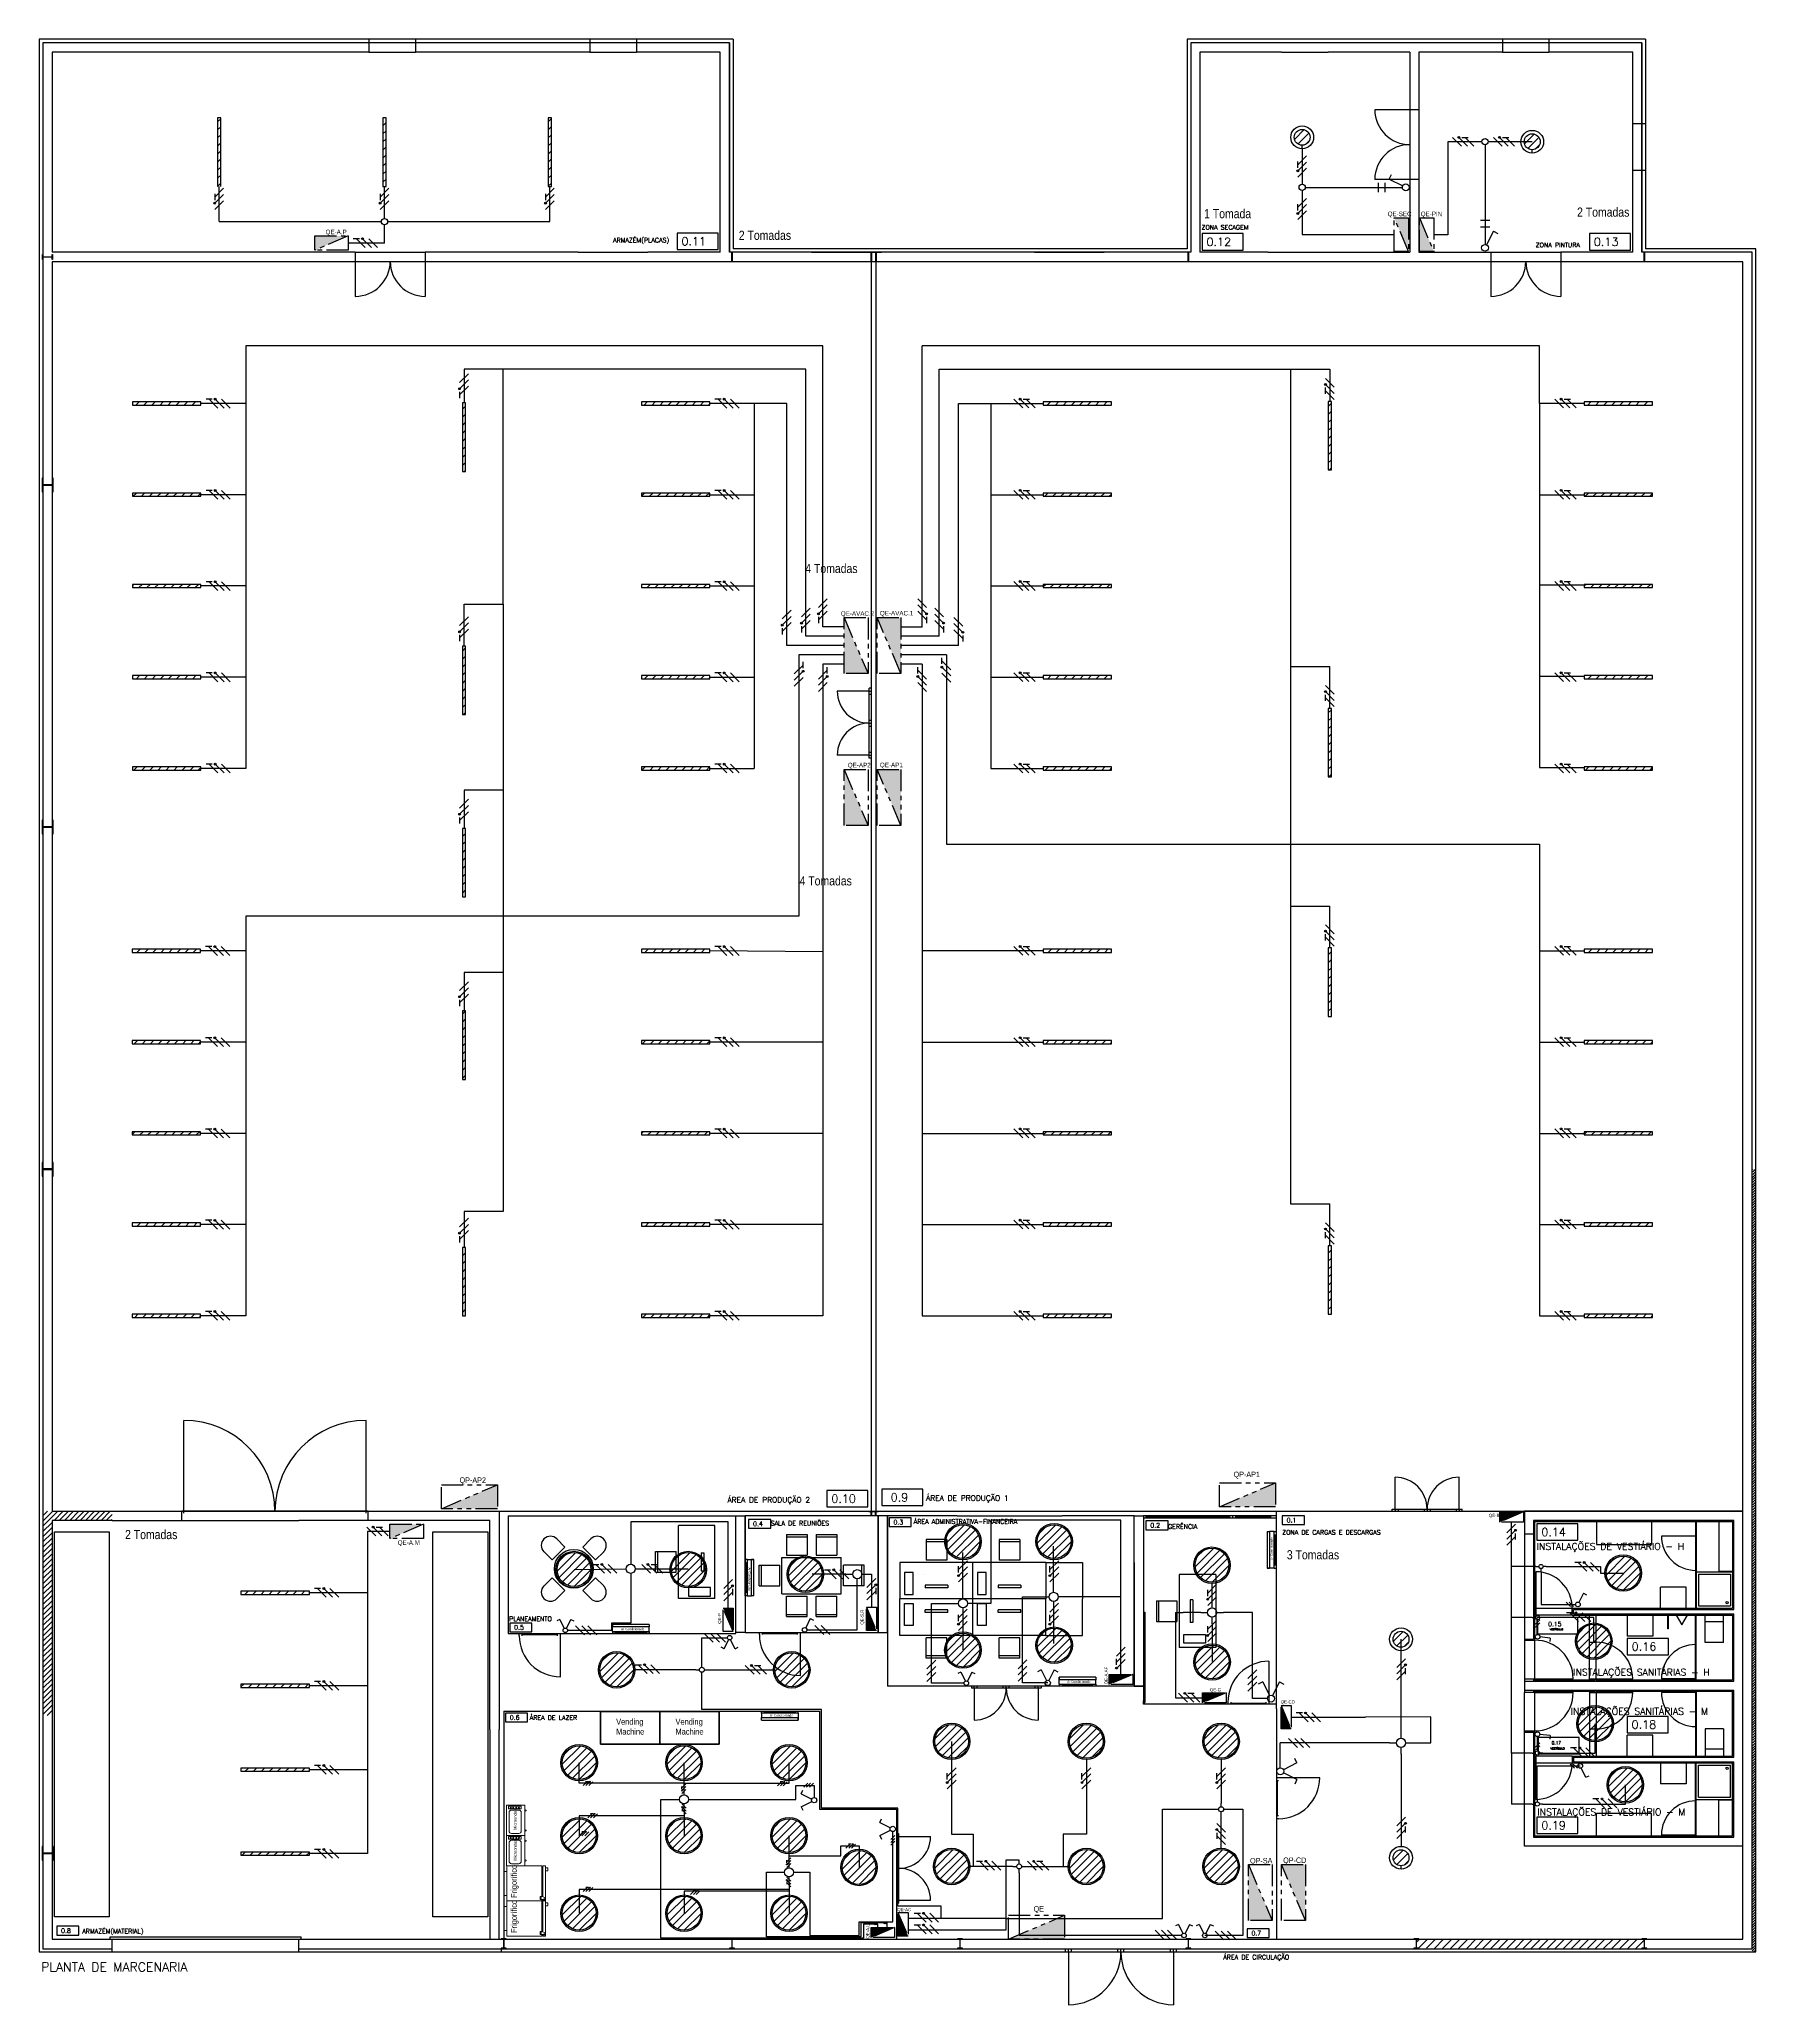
# Model space of a CAD drawing. Header units: millimetres. Extents: x -35961 to -35580, y 154458 to 154764.
# Drawn here: x -35847.68 to -35810.06, y 154628.07 to 154671.15 of the extents above; entities that cross this region are included whole.
import ezdxf

# ---------------------------------------------------------------- set-up
doc = ezdxf.new("R2010")
doc.units = ezdxf.units.MM
doc.header["$MEASUREMENT"] = 0
doc.linetypes.add('CONTINUO', pattern=[0])
doc.linetypes.add('PHANTOM2', pattern=[31.75, 15.875, -3.175, 3.175, -3.175, 3.175, -3.175])
doc.layers.get('0').update_dxf_attribs({"color": 253})
doc.layers.add('001_Dark_1 10', color=7, linetype='Continuous', lineweight=0)
doc.layers.add('001_Dark_1 5', color=7, linetype='Continuous', lineweight=0)
for name, color, linetype in [('Edges', 7, 'Continuous'), ('ELÉCTRICO', 255, 'Continuous'), ('GRPH', 7, 'Continuous'), ('Iluminação', 2, 'Continuous'), ('IluminaçãoPlanta', 50, 'Continuous'), ('LigacoesEntrada', 150, 'Continuous'), ('LigacoesParciais', 10, 'Continuous'), ('NomeMáquinas', 41, 'Continuous'), ('NomesQuadros', 255, 'Continuous'), ('Projecto', 252, 'Continuous'), ('QuadrosEletricos', 80, 'Continuous'), ('QuadrosEntrada', 150, 'Continuous'), ('QuadrosParciais', 10, 'Continuous')]:
    doc.layers.add(name, color=color, linetype=linetype)
doc.styles.add('ROMANS', font='romans')
doc.styles.get("Standard").update_dxf_attribs({"font": 'ARIALN.TTF'})
pattern_1 = [(45, (-43.00015, 19.83644), (-0.08838834765, 0.08838834765), [])]
pattern_2 = [(45, (-40.04714, 19.83644), (-0.08838834765, 0.08838834765), [])]
pattern_3 = [(45, (-37.09414, 19.83644), (-0.08838834765, 0.08838834765), [])]

# ---------------------------------------------------------------- blocks, each defined once
blk = doc.blocks.new('A$C508B0507')
at = {"lineweight": 5}
for points in [[(0, 23), (510, 23), (510, 329), (0, 329)], [(71, 23), (104, 23), (93, 0), (83, 0)], [(439, 23), (406, 23), (417, 0), (427, 0)], [(449, 296), (494, 296), (494, 83), (449, 83)]]:
    blk.add_lwpolyline(points, close=True, dxfattribs=at)
blk.add_lwpolyline([(77, 289), (387, 289, -0.414214), (430, 247), (430, 125, -0.414214), (387, 83), (77, 83, -0.414214), (35, 125), (35, 247, -0.414214)], format="xyb", close=True, dxfattribs=at)
for centre in [(469, 261), (469, 218), (469, 166), (469, 123)]:
    blk.add_circle(centre, 8.6, dxfattribs=at)

msp = doc.modelspace()

# ---------------------------------------------------------------- hatches: boundary and pattern name
at = {"layer": 'IluminaçãoPlanta', "linetype": 'Continuous', "ltscale": 0.03, "transparency": 33554687}
h = msp.add_hatch(dxfattribs=at)
h.set_pattern_fill('ANSI31', color=256)
h.set_pattern_definition([(45, (1e-11, 29.68775), (-0.08838834765, 0.08838834765), [])])
h.paths.add_polyline_path([(-35783.935, 154644.146), (-35785.435, 154644.146), (-35785.435, 154644.076), (-35783.935, 154644.076)])
h.paths.add_polyline_path([(-35812.322, 154643.204), (-35813.822, 154643.204), (-35813.822, 154643.134), (-35812.322, 154643.134)])
h.paths.add_polyline_path([(-35812.322, 154645.204), (-35813.822, 154645.204), (-35813.822, 154645.134), (-35812.322, 154645.134)])
h.paths.add_polyline_path([(-35812.322, 154647.204), (-35813.822, 154647.204), (-35813.822, 154647.134), (-35812.322, 154647.134)])
h.paths.add_polyline_path([(-35812.322, 154649.204), (-35813.822, 154649.204), (-35813.822, 154649.134), (-35812.322, 154649.134)])
h.paths.add_polyline_path([(-35812.322, 154651.204), (-35813.822, 154651.204), (-35813.822, 154651.134), (-35812.322, 154651.134)])
h.paths.add_polyline_path([(-35812.322, 154655.204), (-35813.822, 154655.204), (-35813.822, 154655.134), (-35812.322, 154655.134)])
h.paths.add_polyline_path([(-35812.322, 154657.204), (-35813.822, 154657.204), (-35813.822, 154657.134), (-35812.322, 154657.134)])
h.paths.add_polyline_path([(-35812.322, 154659.204), (-35813.822, 154659.204), (-35813.822, 154659.134), (-35812.322, 154659.134)])
h.paths.add_polyline_path([(-35812.322, 154661.204), (-35813.822, 154661.204), (-35813.822, 154661.134), (-35812.322, 154661.134)])
h.paths.add_polyline_path([(-35812.322, 154663.204), (-35813.822, 154663.204), (-35813.822, 154663.134), (-35812.322, 154663.134)])
h.paths.add_polyline_path([(-35824.18, 154663.204), (-35825.68, 154663.204), (-35825.68, 154663.134), (-35824.18, 154663.134)])
h.paths.add_polyline_path([(-35824.18, 154661.204), (-35825.68, 154661.204), (-35825.68, 154661.134), (-35824.18, 154661.134)])
h.paths.add_polyline_path([(-35819.361, 154663.215), (-35819.431, 154663.215), (-35819.431, 154661.715), (-35819.361, 154661.715)])
h.paths.add_polyline_path([(-35824.18, 154659.204), (-35825.68, 154659.204), (-35825.68, 154659.134), (-35824.18, 154659.134)])
h.paths.add_polyline_path([(-35824.18, 154657.204), (-35825.68, 154657.204), (-35825.68, 154657.134), (-35824.18, 154657.134)])
h.paths.add_polyline_path([(-35824.18, 154655.204), (-35825.68, 154655.204), (-35825.68, 154655.134), (-35824.18, 154655.134)])
h.paths.add_polyline_path([(-35819.361, 154656.485), (-35819.431, 154656.485), (-35819.431, 154654.985), (-35819.361, 154654.985)])
h.paths.add_polyline_path([(-35824.18, 154651.204), (-35825.68, 154651.204), (-35825.68, 154651.134), (-35824.18, 154651.134)])
h.paths.add_polyline_path([(-35824.18, 154649.204), (-35825.68, 154649.204), (-35825.68, 154649.134), (-35824.18, 154649.134)])
h.paths.add_polyline_path([(-35819.361, 154651.234), (-35819.431, 154651.234), (-35819.431, 154649.734), (-35819.361, 154649.734)])
h.paths.add_polyline_path([(-35824.18, 154647.204), (-35825.68, 154647.204), (-35825.68, 154647.134), (-35824.18, 154647.134)])
h.paths.add_polyline_path([(-35824.18, 154645.204), (-35825.68, 154645.204), (-35825.68, 154645.134), (-35824.18, 154645.134)])
h.paths.add_polyline_path([(-35824.18, 154643.204), (-35825.68, 154643.204), (-35825.68, 154643.134), (-35824.18, 154643.134)])
h.paths.add_polyline_path([(-35819.361, 154644.704), (-35819.431, 154644.704), (-35819.431, 154643.204), (-35819.361, 154643.204)])
h.paths.add_polyline_path([(-35836.455, 154669.428), (-35836.525, 154669.428), (-35836.525, 154667.928), (-35836.455, 154667.928)])
h.paths.add_polyline_path([(-35840.08, 154669.428), (-35840.15, 154669.428), (-35840.15, 154667.928), (-35840.08, 154667.928)])
h.paths.add_polyline_path([(-35843.705, 154669.428), (-35843.775, 154669.428), (-35843.775, 154667.928), (-35843.705, 154667.928)])
h.paths.add_polyline_path([(-35838.337, 154663.18), (-35838.407, 154663.18), (-35838.407, 154661.68), (-35838.337, 154661.68)])
h.paths.add_polyline_path([(-35844.138, 154663.204), (-35845.638, 154663.204), (-35845.638, 154663.134), (-35844.138, 154663.134)])
h.paths.add_polyline_path([(-35844.138, 154661.204), (-35845.638, 154661.204), (-35845.638, 154661.134), (-35844.138, 154661.134)])
h.paths.add_polyline_path([(-35844.138, 154659.204), (-35845.638, 154659.204), (-35845.638, 154659.134), (-35844.138, 154659.134)])
h.paths.add_polyline_path([(-35832.983, 154663.169), (-35832.983, 154663.204), (-35834.483, 154663.204), (-35834.483, 154663.134), (-35832.983, 154663.134)])
h.paths.add_polyline_path([(-35832.983, 154661.204), (-35834.483, 154661.204), (-35834.483, 154661.134), (-35832.983, 154661.134), (-35832.983, 154661.169)])
h.paths.add_polyline_path([(-35832.983, 154659.169), (-35832.983, 154659.204), (-35834.483, 154659.204), (-35834.483, 154659.134), (-35832.983, 154659.134)])
h.paths.add_polyline_path([(-35832.983, 154657.204), (-35834.483, 154657.204), (-35834.483, 154657.134), (-35832.983, 154657.134), (-35832.983, 154657.169)])
h.paths.add_polyline_path([(-35838.337, 154657.852), (-35838.407, 154657.852), (-35838.407, 154656.352), (-35838.337, 154656.352)])
h.paths.add_polyline_path([(-35832.983, 154655.204), (-35834.483, 154655.204), (-35834.483, 154655.134), (-35832.983, 154655.134), (-35832.983, 154655.169)])
h.paths.add_polyline_path([(-35844.138, 154657.169), (-35844.138, 154657.204), (-35845.638, 154657.204), (-35845.638, 154657.134), (-35844.138, 154657.134)])
h.paths.add_polyline_path([(-35844.138, 154655.204), (-35845.638, 154655.204), (-35845.638, 154655.134), (-35844.138, 154655.134), (-35844.138, 154655.169)])
h.paths.add_polyline_path([(-35838.337, 154653.852), (-35838.407, 154653.852), (-35838.407, 154652.352), (-35838.337, 154652.352)])
h.paths.add_polyline_path([(-35844.147, 154651.169), (-35844.147, 154651.204), (-35845.647, 154651.204), (-35845.647, 154651.134), (-35844.147, 154651.134)])
h.paths.add_polyline_path([(-35844.147, 154649.204), (-35845.647, 154649.204), (-35845.647, 154649.134), (-35844.147, 154649.134), (-35844.147, 154649.169)])
h.paths.add_polyline_path([(-35838.337, 154649.852), (-35838.407, 154649.852), (-35838.407, 154648.352), (-35838.337, 154648.352)])
h.paths.add_polyline_path([(-35844.147, 154647.204), (-35845.647, 154647.204), (-35845.647, 154647.134), (-35844.147, 154647.134), (-35844.147, 154647.169)])
h.paths.add_polyline_path([(-35832.983, 154651.204), (-35834.483, 154651.204), (-35834.483, 154651.134), (-35832.983, 154651.134), (-35832.983, 154651.169)])
h.paths.add_polyline_path([(-35832.983, 154649.169), (-35832.983, 154649.204), (-35834.483, 154649.204), (-35834.483, 154649.134), (-35832.983, 154649.134)])
h.paths.add_polyline_path([(-35832.983, 154647.169), (-35832.983, 154647.204), (-35834.483, 154647.204), (-35834.483, 154647.134), (-35832.983, 154647.134)])
h.paths.add_polyline_path([(-35832.983, 154645.169), (-35832.983, 154645.204), (-35834.483, 154645.204), (-35834.483, 154645.134), (-35832.983, 154645.134)])
h.paths.add_polyline_path([(-35832.983, 154643.204), (-35834.483, 154643.204), (-35834.483, 154643.134), (-35832.983, 154643.134), (-35832.983, 154643.169)])
h.paths.add_polyline_path([(-35838.337, 154644.669), (-35838.407, 154644.669), (-35838.407, 154643.169), (-35838.337, 154643.169)])
h.paths.add_polyline_path([(-35844.147, 154643.204), (-35845.647, 154643.204), (-35845.647, 154643.134), (-35844.147, 154643.134), (-35844.147, 154643.169)])
h.paths.add_polyline_path([(-35844.147, 154645.169), (-35844.147, 154645.204), (-35845.647, 154645.204), (-35845.647, 154645.134), (-35844.147, 154645.134)])
h.paths.add_polyline_path([(-35841.761, 154637.133), (-35843.261, 154637.133), (-35843.261, 154637.063), (-35841.761, 154637.063)])
h.paths.add_polyline_path([(-35841.761, 154635.093), (-35843.261, 154635.093), (-35843.261, 154635.023), (-35841.761, 154635.023)])
h.paths.add_polyline_path([(-35841.761, 154633.253), (-35843.261, 154633.253), (-35843.261, 154633.183), (-35841.761, 154633.183)])
h.paths.add_polyline_path([(-35841.761, 154631.413), (-35843.261, 154631.413), (-35843.261, 154631.343), (-35841.761, 154631.343)])
h.paths.add_polyline_path([(-35820.618, 154637.801), (-35820.618, 154638.249), (-35820.723, 154638.249), (-35820.723, 154637.801)], flags=9)
h.paths.add_polyline_path([(-35825.267, 154635.096), (-35824.818, 154635.096), (-35824.818, 154635.201), (-35825.267, 154635.201)], flags=9)
h.paths.add_polyline_path([(-35830.542, 154636.271), (-35830.093, 154636.271), (-35830.093, 154636.376), (-35830.542, 154636.376)], flags=9)
h.paths.add_polyline_path([(-35834.944, 154636.249), (-35834.495, 154636.249), (-35834.495, 154636.354), (-35834.944, 154636.354)], flags=9)
h.paths.add_polyline_path([(-35831.681, 154634.356), (-35831.232, 154634.356), (-35831.232, 154634.461), (-35831.681, 154634.461)], flags=9)
h.paths.add_polyline_path([(-35833.78, 154633.918), (-35833.152, 154633.918), (-35833.152, 154634.408), (-35833.78, 154634.408)], flags=9)
h.paths.add_polyline_path([(-35835.081, 154633.918), (-35834.453, 154633.918), (-35834.453, 154634.408), (-35835.081, 154634.408)], flags=9)
h.paths.add_polyline_path([(-35837.183, 154631.878), (-35837.183, 154632.295), (-35837.32, 154632.295), (-35837.32, 154631.878)], flags=9)
h.paths.add_polyline_path([(-35837.183, 154631.203), (-35837.183, 154631.62), (-35837.319, 154631.62), (-35837.319, 154631.203)], flags=9)
h.paths.add_polyline_path([(-35837.141, 154630.365), (-35837.141, 154631.092), (-35837.414, 154631.092), (-35837.414, 154630.365)], flags=9)
h.paths.add_polyline_path([(-35837.141, 154629.595), (-35837.141, 154630.322), (-35837.414, 154630.322), (-35837.414, 154629.595)], flags=9)
h.paths.add_polyline_path([(-35820.397, 154637.72), (-35819.151, 154637.72), (-35819.151, 154638.141), (-35820.397, 154638.141)], flags=9)
h.paths.add_polyline_path([(-35845.857, 154638.164), (-35844.611, 154638.164), (-35844.611, 154638.585), (-35845.857, 154638.585)], flags=9)
h.paths.add_polyline_path([(-35832.406, 154666.646), (-35831.16, 154666.646), (-35831.16, 154667.067), (-35832.406, 154667.067)], flags=9)
h.paths.add_polyline_path([(-35814.034, 154667.154), (-35812.788, 154667.154), (-35812.788, 154667.574), (-35814.034, 154667.574)], flags=9)
h.paths.add_polyline_path([(-35822.226, 154667.12), (-35821.095, 154667.12), (-35821.095, 154667.541), (-35822.226, 154667.541)], flags=9)
h.paths.add_polyline_path([(-35830.946, 154659.343), (-35829.7, 154659.343), (-35829.7, 154659.763), (-35830.946, 154659.763)], flags=9)
h.paths.add_polyline_path([(-35831.071, 154652.495), (-35829.825, 154652.495), (-35829.825, 154652.915), (-35831.071, 154652.915)], flags=9)
h.paths.add_polyline_path([(-35792.67, 154621.399), (-35789.458, 154621.399), (-35789.458, 154621.924), (-35792.67, 154621.924)], flags=9)
h.paths.add_polyline_path([(-35782.842, 154640.578), (-35778.81, 154640.578), (-35778.81, 154641.314), (-35782.842, 154641.314)], flags=9)
h.paths.add_polyline_path([(-35782.89, 154642.28), (-35775.762, 154642.28), (-35775.762, 154643.016), (-35782.89, 154643.016)], flags=9)
h.paths.add_polyline_path([(-35782.917, 154643.736), (-35778.997, 154643.736), (-35778.997, 154644.472), (-35782.917, 154644.472)], flags=9)
h.paths.add_polyline_path([(-35788.012, 154644.729), (-35779.324, 154644.729), (-35779.324, 154646.201), (-35788.012, 154646.201)], flags=9)
h.paths.add_polyline_path([(-35846.773, 154629.558), (-35845.23, 154629.558), (-35845.23, 154629.786), (-35846.773, 154629.786)], flags=9)
h.paths.add_polyline_path([(-35847.183, 154629.614), (-35846.923, 154629.614), (-35846.923, 154629.764), (-35847.183, 154629.764)], flags=9)
h.paths.add_polyline_path([(-35836.957, 154634.28), (-35835.711, 154634.28), (-35835.711, 154634.458), (-35836.957, 154634.458)], flags=9)
h.paths.add_polyline_path([(-35837.347, 154634.288), (-35837.088, 154634.288), (-35837.088, 154634.438), (-35837.347, 154634.438)], flags=9)
h.paths.add_polyline_path([(-35823.309, 154638.5), (-35823.05, 154638.5), (-35823.05, 154638.65), (-35823.309, 154638.65)], flags=9)
h.paths.add_polyline_path([(-35828.94, 154638.569), (-35828.68, 154638.569), (-35828.68, 154638.719), (-35828.94, 154638.719)], flags=9)
h.paths.add_polyline_path([(-35837.253, 154636.263), (-35836.993, 154636.263), (-35836.993, 154636.413), (-35837.253, 154636.413)], flags=9)
h.paths.add_polyline_path([(-35832.018, 154638.532), (-35831.754, 154638.532), (-35831.754, 154638.682), (-35832.018, 154638.682)], flags=9)
h.paths.add_polyline_path([(-35820.322, 154638.615), (-35820.091, 154638.615), (-35820.091, 154638.765), (-35820.322, 154638.765)], flags=9)
h.paths.add_polyline_path([(-35821.094, 154629.561), (-35820.834, 154629.561), (-35820.834, 154629.711), (-35821.094, 154629.711)], flags=9)
h.paths.add_polyline_path([(-35848.945, 154665.864), (-35848.074, 154665.864), (-35848.074, 154666.074), (-35848.945, 154666.074)], flags=9)
h.paths.add_polyline_path([(-35779.778, 154658.202), (-35778.092, 154658.202), (-35778.092, 154658.63), (-35779.778, 154658.63)], flags=9)
h.paths.add_polyline_path([(-35779.767, 154659.099), (-35778.116, 154659.099), (-35778.116, 154659.527), (-35779.767, 154659.527)], flags=9)
h.paths.add_polyline_path([(-35780.334, 154662.55), (-35778.191, 154662.55), (-35778.191, 154662.979), (-35780.334, 154662.979)], flags=9)
h.paths.add_polyline_path([(-35779.778, 154658.66), (-35778.093, 154658.66), (-35778.093, 154659.088), (-35779.778, 154659.088)], flags=9)
h.paths.add_polyline_path([(-35788.231, 154658.605), (-35782.619, 154658.605), (-35782.619, 154659.154), (-35788.231, 154659.154)], flags=9)
h.paths.add_polyline_path([(-35788.231, 154658.125), (-35782.139, 154658.125), (-35782.139, 154658.674), (-35788.231, 154658.674)], flags=9)
h.paths.add_polyline_path([(-35789.529, 154658.237), (-35788.689, 154658.237), (-35788.689, 154658.597), (-35789.529, 154658.597)], flags=9)
h.paths.add_polyline_path([(-35789.529, 154658.717), (-35788.677, 154658.717), (-35788.677, 154659.077), (-35789.529, 154659.077)], flags=9)
h.paths.add_polyline_path([(-35822.961, 154629.502), (-35821.251, 154629.502), (-35821.251, 154629.73), (-35822.961, 154629.73)], flags=9)
h.paths.add_polyline_path([(-35819.872, 154638.624), (-35817.36, 154638.624), (-35817.36, 154638.774), (-35819.872, 154638.774)], flags=9)
h.paths.add_polyline_path([(-35814.933, 154635.933), (-35813.708, 154635.933), (-35813.708, 154636.201), (-35814.933, 154636.201)], flags=9)
h.paths.add_polyline_path([(-35814.901, 154633.953), (-35813.676, 154633.953), (-35813.676, 154634.221), (-35814.901, 154634.221)], flags=9)
h.paths.add_polyline_path([(-35814.092, 154635.174), (-35810.599, 154635.174), (-35810.599, 154635.517), (-35814.092, 154635.517)], flags=9)
h.paths.add_polyline_path([(-35814.892, 154637.931), (-35811.099, 154637.931), (-35811.099, 154638.274), (-35814.892, 154638.274)], flags=9)
h.paths.add_polyline_path([(-35814.145, 154634.318), (-35810.638, 154634.318), (-35810.638, 154634.661), (-35814.145, 154634.661)], flags=9)
h.paths.add_polyline_path([(-35814.877, 154632.108), (-35811.07, 154632.108), (-35811.07, 154632.451), (-35814.877, 154632.451)], flags=9)
h.paths.add_polyline_path([(-35812.743, 154635.783), (-35812.104, 154635.783), (-35812.104, 154636.053), (-35812.743, 154636.053)], flags=9)
h.paths.add_polyline_path([(-35814.724, 154636.243), (-35814.085, 154636.243), (-35814.085, 154636.513), (-35814.724, 154636.513)], flags=9)
h.paths.add_polyline_path([(-35814.724, 154638.293), (-35814.077, 154638.293), (-35814.077, 154638.563), (-35814.724, 154638.563)], flags=9)
h.paths.add_polyline_path([(-35812.745, 154634.073), (-35812.107, 154634.073), (-35812.107, 154634.343), (-35812.745, 154634.343)], flags=9)
h.paths.add_polyline_path([(-35814.699, 154633.613), (-35814.06, 154633.613), (-35814.06, 154633.883), (-35814.699, 154633.883)], flags=9)
h.paths.add_polyline_path([(-35814.724, 154631.863), (-35814.094, 154631.863), (-35814.094, 154632.133), (-35814.724, 154632.133)], flags=9)
h.paths.add_polyline_path([(-35836.89, 154636.312), (-35835.835, 154636.312), (-35835.835, 154636.462), (-35836.89, 154636.462)], flags=9)
h.paths.add_polyline_path([(-35831.664, 154638.541), (-35830.167, 154638.541), (-35830.167, 154638.719), (-35831.664, 154638.719)], flags=9)
h.paths.add_polyline_path([(-35828.596, 154638.582), (-35826.003, 154638.582), (-35826.003, 154638.761), (-35828.596, 154638.761)], flags=9)
h.paths.add_polyline_path([(-35822.956, 154638.469), (-35822.206, 154638.469), (-35822.206, 154638.647), (-35822.956, 154638.647)], flags=9)
h.paths.add_polyline_path([(-35779.839, 154660.633), (-35778.153, 154660.633), (-35778.153, 154661.061), (-35779.839, 154661.061)], flags=9)
h.paths.add_polyline_path([(-35788.262, 154660.563), (-35782.193, 154660.563), (-35782.193, 154661.112), (-35788.262, 154661.112)], flags=9)
h.paths.add_polyline_path([(-35789.56, 154660.675), (-35788.697, 154660.675), (-35788.697, 154661.035), (-35789.56, 154661.035)], flags=9)
h.paths.add_polyline_path([(-35832.638, 154638.99), (-35830.472, 154638.99), (-35830.472, 154639.264), (-35832.638, 154639.264)], flags=9)
h.paths.add_polyline_path([(-35830.286, 154639.026), (-35829.647, 154639.026), (-35829.647, 154639.296), (-35830.286, 154639.296)], flags=9)
h.paths.add_polyline_path([(-35821.24, 154666.586), (-35820.056, 154666.586), (-35820.056, 154666.736), (-35821.24, 154666.736)], flags=9)
h.paths.add_polyline_path([(-35814.894, 154666.568), (-35813.763, 154666.568), (-35813.763, 154666.718), (-35814.894, 154666.718)], flags=9)
h.paths.add_polyline_path([(-35835.139, 154666.628), (-35833.72, 154666.628), (-35833.72, 154666.857), (-35835.139, 154666.857)], flags=9)
h.paths.add_polyline_path([(-35828.286, 154639.027), (-35826.155, 154639.027), (-35826.155, 154639.302), (-35828.286, 154639.302)], flags=9)
h.paths.add_polyline_path([(-35780.162, 154666.005), (-35778.247, 154666.005), (-35778.247, 154666.434), (-35780.162, 154666.434)], flags=9)
h.paths.add_polyline_path([(-35779.785, 154659.621), (-35778.1, 154659.621), (-35778.1, 154660.049), (-35779.785, 154660.049)], flags=9)
h.paths.add_polyline_path([(-35779.777, 154660.135), (-35778.126, 154660.135), (-35778.126, 154660.564), (-35779.777, 154660.564)], flags=9)
h.paths.add_polyline_path([(-35780.062, 154661.095), (-35778.148, 154661.095), (-35778.148, 154661.523), (-35780.062, 154661.523)], flags=9)
h.paths.add_polyline_path([(-35780.077, 154661.569), (-35778.163, 154661.569), (-35778.163, 154661.998), (-35780.077, 154661.998)], flags=9)
h.paths.add_polyline_path([(-35780.066, 154662.065), (-35778.163, 154662.065), (-35778.163, 154662.494), (-35780.066, 154662.494)], flags=9)
h.paths.add_polyline_path([(-35780.347, 154663.028), (-35778.204, 154663.028), (-35778.204, 154663.457), (-35780.347, 154663.457)], flags=9)
h.paths.add_polyline_path([(-35780.126, 154663.499), (-35778.211, 154663.499), (-35778.211, 154663.928), (-35780.126, 154663.928)], flags=9)
h.paths.add_polyline_path([(-35779.874, 154663.979), (-35778.2, 154663.979), (-35778.2, 154664.408), (-35779.874, 154664.408)], flags=9)
h.paths.add_polyline_path([(-35780.137, 154664.495), (-35778.223, 154664.495), (-35778.223, 154664.923), (-35780.137, 154664.923)], flags=9)
h.paths.add_polyline_path([(-35780.118, 154664.996), (-35778.238, 154664.996), (-35778.238, 154665.424), (-35780.118, 154665.424)], flags=9)
h.paths.add_polyline_path([(-35779.922, 154665.525), (-35778.236, 154665.525), (-35778.236, 154665.954), (-35779.922, 154665.954)], flags=9)
h.paths.add_polyline_path([(-35780.124, 154666.561), (-35778.244, 154666.561), (-35778.244, 154666.99), (-35780.124, 154666.99)], flags=9)
h.paths.add_polyline_path([(-35788.238, 154659.566), (-35782.649, 154659.566), (-35782.649, 154660.115), (-35788.238, 154660.115)], flags=9)
h.paths.add_polyline_path([(-35788.296, 154662.005), (-35784.65, 154662.005), (-35784.65, 154662.554), (-35788.296, 154662.554)], flags=9)
h.paths.add_polyline_path([(-35788.296, 154663.445), (-35784.353, 154663.445), (-35784.353, 154663.994), (-35788.296, 154663.994)], flags=9)
h.paths.add_polyline_path([(-35788.289, 154665.571), (-35784.695, 154665.571), (-35784.695, 154666), (-35788.289, 154666)], flags=9)
h.paths.add_polyline_path([(-35788.286, 154666.607), (-35786.486, 154666.607), (-35786.486, 154667.036), (-35788.286, 154667.036)], flags=9)
h.paths.add_polyline_path([(-35780.136, 154667.088), (-35778.233, 154667.088), (-35778.233, 154667.516), (-35780.136, 154667.516)], flags=9)
h.paths.add_polyline_path([(-35788.252, 154659.186), (-35786.292, 154659.186), (-35786.292, 154659.615), (-35788.252, 154659.615)], flags=9)
h.paths.add_polyline_path([(-35788.276, 154660.181), (-35786.316, 154660.181), (-35786.316, 154660.61), (-35788.276, 154660.61)], flags=9)
h.paths.add_polyline_path([(-35788.242, 154661.156), (-35784.83, 154661.156), (-35784.83, 154661.516), (-35788.242, 154661.516)], flags=9)
h.paths.add_polyline_path([(-35788.296, 154662.485), (-35783.965, 154662.485), (-35783.965, 154663.034), (-35788.296, 154663.034)], flags=9)
h.paths.add_polyline_path([(-35788.242, 154661.636), (-35784.705, 154661.636), (-35784.705, 154661.996), (-35788.242, 154661.996)], flags=9)
h.paths.add_polyline_path([(-35788.296, 154662.965), (-35784.033, 154662.965), (-35784.033, 154663.514), (-35788.296, 154663.514)], flags=9)
h.paths.add_polyline_path([(-35788.296, 154663.925), (-35784.193, 154663.925), (-35784.193, 154664.474), (-35788.296, 154664.474)], flags=9)
h.paths.add_polyline_path([(-35789.536, 154659.198), (-35788.685, 154659.198), (-35788.685, 154659.558), (-35789.536, 154659.558)], flags=9)
h.paths.add_polyline_path([(-35789.536, 154659.678), (-35788.685, 154659.678), (-35788.685, 154660.038), (-35789.536, 154660.038)], flags=9)
h.paths.add_polyline_path([(-35789.56, 154660.192), (-35788.709, 154660.192), (-35788.709, 154660.552), (-35789.56, 154660.552)], flags=9)
h.paths.add_polyline_path([(-35789.56, 154661.156), (-35788.709, 154661.156), (-35788.709, 154661.516), (-35789.56, 154661.516)], flags=9)
h.paths.add_polyline_path([(-35789.56, 154661.636), (-35788.709, 154661.636), (-35788.709, 154661.996), (-35789.56, 154661.996)], flags=9)
h.paths.add_polyline_path([(-35788.312, 154666.051), (-35782.089, 154666.051), (-35782.089, 154666.48), (-35788.312, 154666.48)], flags=9)
h.paths.add_polyline_path([(-35789.56, 154662.116), (-35788.777, 154662.116), (-35788.777, 154662.476), (-35789.56, 154662.476)], flags=9)
h.paths.add_polyline_path([(-35789.56, 154662.596), (-35788.709, 154662.596), (-35788.709, 154662.956), (-35789.56, 154662.956)], flags=9)
h.paths.add_polyline_path([(-35789.56, 154663.076), (-35788.949, 154663.076), (-35788.949, 154663.436), (-35789.56, 154663.436)], flags=9)
h.paths.add_polyline_path([(-35788.287, 154664.54), (-35785.299, 154664.54), (-35785.299, 154664.969), (-35788.287, 154664.969)], flags=9)
h.paths.add_polyline_path([(-35788.264, 154667.145), (-35782.235, 154667.145), (-35782.235, 154667.505), (-35788.264, 154667.505)], flags=9)
h.paths.add_polyline_path([(-35789.56, 154663.556), (-35788.937, 154663.556), (-35788.937, 154663.916), (-35789.56, 154663.916)], flags=9)
h.paths.add_polyline_path([(-35789.56, 154664.036), (-35788.937, 154664.036), (-35788.937, 154664.396), (-35789.56, 154664.396)], flags=9)
h.paths.add_polyline_path([(-35788.257, 154665.053), (-35785.726, 154665.053), (-35785.726, 154665.413), (-35788.257, 154665.413)], flags=9)
h.paths.add_polyline_path([(-35789.571, 154664.552), (-35788.949, 154664.552), (-35788.949, 154664.912), (-35789.571, 154664.912)], flags=9)
h.paths.add_polyline_path([(-35789.587, 154665.053), (-35788.964, 154665.053), (-35788.964, 154665.413), (-35789.587, 154665.413)], flags=9)
h.paths.add_polyline_path([(-35789.596, 154665.583), (-35788.962, 154665.583), (-35788.962, 154665.943), (-35789.596, 154665.943)], flags=9)
h.paths.add_polyline_path([(-35789.596, 154666.063), (-35788.973, 154666.063), (-35788.973, 154666.423), (-35789.596, 154666.423)], flags=9)
h.paths.add_polyline_path([(-35789.593, 154666.619), (-35788.97, 154666.619), (-35788.97, 154666.979), (-35789.593, 154666.979)], flags=9)
h.paths.add_polyline_path([(-35789.582, 154667.145), (-35789.028, 154667.145), (-35789.028, 154667.505), (-35789.582, 154667.505)], flags=9)
h.paths.add_polyline_path([(-35785.827, 154668.123), (-35780.644, 154668.123), (-35780.644, 154668.551), (-35785.827, 154668.551)], flags=9)
h.paths.add_polyline_path([(-35828.985, 154639.054), (-35828.526, 154639.054), (-35828.526, 154639.324), (-35828.985, 154639.324)], flags=9)
h.paths.add_polyline_path([(-35813.572, 154666.578), (-35812.934, 154666.578), (-35812.934, 154666.848), (-35813.572, 154666.848)], flags=9)
h.paths.add_polyline_path([(-35822.062, 154666.578), (-35821.423, 154666.578), (-35821.423, 154666.848), (-35822.062, 154666.848)], flags=9)
h.paths.add_polyline_path([(-35833.57, 154666.591), (-35832.983, 154666.591), (-35832.983, 154666.861), (-35833.57, 154666.861)], flags=9)
h.paths.add_polyline_path([(-35847.651, 154628.745), (-35843.942, 154628.745), (-35843.942, 154629.045), (-35847.651, 154629.045)], flags=9)
h = msp.add_hatch(dxfattribs=at)
h.set_pattern_fill('ANSI31', color=256)
h.set_pattern_definition([(45, (-35.34616, 56.09006), (-0.08838834765, 0.08838834765), [])])
h.paths.add_polyline_path([(-35819.828, 154669.004, 1), (-35820.176, 154669.004, 1)])
h = msp.add_hatch(color=256, dxfattribs=at)
h.dxf.hatch_style = 1
h.paths.add_polyline_path([(-35816.548, 154669.003, 1), (-35816.588, 154669.003, 1)])
h = msp.add_hatch(color=256, dxfattribs=at)
h.dxf.hatch_style = 1
h.paths.add_polyline_path([(-35815.696, 154669.003, 1), (-35815.656, 154669.003, 1)])
h = msp.add_hatch(dxfattribs=at)
h.set_pattern_fill('ANSI31', color=256)
h.set_pattern_definition([(45, (-30.30398, 55.99334), (-0.08838834765, 0.08838834765), [])])
h.paths.add_polyline_path([(-35814.786, 154668.907, 1), (-35815.134, 154668.907, 1)])
h = msp.add_hatch(color=256, dxfattribs=at)
h.dxf.hatch_style = 1
h.paths.add_polyline_path([(-35820.078, 154668.268, 1), (-35820.118, 154668.268, 1)])
h = msp.add_hatch(color=256, dxfattribs=at)
h.dxf.hatch_style = 1
h.paths.add_polyline_path([(-35843.857, 154667.559, 1), (-35843.817, 154667.559, 1)])
h = msp.add_hatch(color=256, dxfattribs=at)
h.dxf.hatch_style = 1
h.paths.add_polyline_path([(-35840.232, 154667.559, 1), (-35840.192, 154667.559, 1)])
h = msp.add_hatch(color=256, dxfattribs=at)
h.dxf.hatch_style = 1
h.paths.add_polyline_path([(-35836.607, 154667.559, 1), (-35836.567, 154667.559, 1)])
h = msp.add_hatch(color=256, dxfattribs=at)
h.dxf.hatch_style = 1
h.paths.add_polyline_path([(-35820.078, 154667.335, 1), (-35820.118, 154667.335, 1)])
h = msp.add_hatch(color=256, dxfattribs=at)
h.dxf.hatch_style = 1
h.paths.add_polyline_path([(-35840.616, 154666.782, 1), (-35840.576, 154666.782, 1)])
h = msp.add_hatch(color=256, dxfattribs=at)
h.dxf.hatch_style = 1
h.paths.add_polyline_path([(-35843.803, 154663.262, 1), (-35843.843, 154663.262, 1)])
h = msp.add_hatch(color=256, dxfattribs=at)
h.dxf.hatch_style = 1
h.paths.add_polyline_path([(-35838.448, 154663.492, 1), (-35838.488, 154663.492, 1)])
h = msp.add_hatch(color=256, dxfattribs=at)
h.dxf.hatch_style = 1
h.paths.add_polyline_path([(-35832.688, 154663.262, 1), (-35832.648, 154663.262, 1)])
h = msp.add_hatch(color=256, dxfattribs=at)
h.dxf.hatch_style = 1
h.paths.add_polyline_path([(-35826.204, 154663.265, 1), (-35826.164, 154663.265, 1)])
h = msp.add_hatch(color=256, dxfattribs=at)
h.dxf.hatch_style = 1
h.paths.add_polyline_path([(-35819.512, 154663.584, 1), (-35819.472, 154663.584, 1)])
h = msp.add_hatch(color=256, dxfattribs=at)
h.dxf.hatch_style = 1
h.paths.add_polyline_path([(-35814.307, 154663.265, 1), (-35814.347, 154663.265, 1)])
h = msp.add_hatch(color=256, dxfattribs=at)
h.dxf.hatch_style = 1
h.paths.add_polyline_path([(-35843.803, 154661.262, 1), (-35843.843, 154661.262, 1)])
h = msp.add_hatch(color=256, dxfattribs=at)
h.dxf.hatch_style = 1
h.paths.add_polyline_path([(-35832.688, 154661.262, 1), (-35832.648, 154661.262, 1)])
h = msp.add_hatch(color=256, dxfattribs=at)
h.dxf.hatch_style = 1
h.paths.add_polyline_path([(-35826.204, 154661.265, 1), (-35826.164, 154661.265, 1)])
h = msp.add_hatch(color=256, dxfattribs=at)
h.dxf.hatch_style = 1
h.paths.add_polyline_path([(-35814.307, 154661.265, 1), (-35814.347, 154661.265, 1)])
h = msp.add_hatch(color=256, dxfattribs=at)
h.dxf.hatch_style = 1
h.paths.add_polyline_path([(-35843.803, 154659.262, 1), (-35843.843, 154659.262, 1)])
h = msp.add_hatch(color=256, dxfattribs=at)
h.dxf.hatch_style = 1
h.paths.add_polyline_path([(-35832.688, 154659.262, 1), (-35832.648, 154659.262, 1)])
h = msp.add_hatch(color=256, dxfattribs=at)
h.dxf.hatch_style = 1
h.paths.add_polyline_path([(-35826.204, 154659.265, 1), (-35826.164, 154659.265, 1)])
h = msp.add_hatch(color=256, dxfattribs=at)
h.dxf.hatch_style = 1
h.paths.add_polyline_path([(-35814.307, 154659.265, 1), (-35814.347, 154659.265, 1)])
h = msp.add_hatch(color=256, dxfattribs=at)
h.dxf.hatch_style = 1
h.paths.add_polyline_path([(-35830.584, 154658.559, 1), (-35830.624, 154658.559, 1)])
h = msp.add_hatch(color=256, dxfattribs=at)
h.dxf.hatch_style = 1
h.paths.add_polyline_path([(-35828.213, 154658.559, 1), (-35828.253, 154658.559, 1)])
h = msp.add_hatch(color=256, dxfattribs=at)
h.dxf.hatch_style = 1
h.paths.add_polyline_path([(-35838.448, 154658.164, 1), (-35838.488, 154658.164, 1)])
h = msp.add_hatch(color=256, dxfattribs=at)
h.dxf.hatch_style = 1
h.paths.add_polyline_path([(-35831.376, 154658.309, 1), (-35831.416, 154658.309, 1)])
h = msp.add_hatch(color=256, dxfattribs=at)
h.dxf.hatch_style = 1
h.paths.add_polyline_path([(-35830.956, 154658.354, 1), (-35830.996, 154658.354, 1)])
h = msp.add_hatch(color=256, dxfattribs=at)
h.dxf.hatch_style = 1
h.paths.add_polyline_path([(-35827.841, 154658.356, 1), (-35827.881, 154658.356, 1)])
h = msp.add_hatch(color=256, dxfattribs=at)
h.dxf.hatch_style = 1
h.paths.add_polyline_path([(-35827.421, 154658.152, 1), (-35827.461, 154658.152, 1)])
h = msp.add_hatch(color=256, dxfattribs=at)
h.dxf.hatch_style = 1
h.paths.add_polyline_path([(-35843.803, 154657.262, 1), (-35843.843, 154657.262, 1)])
h = msp.add_hatch(color=256, dxfattribs=at)
h.dxf.hatch_style = 1
h.paths.add_polyline_path([(-35832.688, 154657.262, 1), (-35832.648, 154657.262, 1)])
h = msp.add_hatch(color=256, dxfattribs=at)
h.dxf.hatch_style = 1
h.paths.add_polyline_path([(-35830.96, 154657.299, 1), (-35830.92, 154657.299, 1)])
h = msp.add_hatch(color=256, dxfattribs=at)
h.dxf.hatch_style = 1
h.paths.add_polyline_path([(-35830.431, 154657.185, 1), (-35830.391, 154657.185, 1)])
h = msp.add_hatch(color=256, dxfattribs=at)
h.dxf.hatch_style = 1
h.paths.add_polyline_path([(-35828.446, 154657.185, 1), (-35828.406, 154657.185, 1)])
h = msp.add_hatch(color=256, dxfattribs=at)
h.dxf.hatch_style = 1
h.paths.add_polyline_path([(-35827.917, 154657.39, 1), (-35827.877, 154657.39, 1)])
h = msp.add_hatch(color=256, dxfattribs=at)
h.dxf.hatch_style = 1
h.paths.add_polyline_path([(-35826.204, 154657.265, 1), (-35826.164, 154657.265, 1)])
h = msp.add_hatch(color=256, dxfattribs=at)
h.dxf.hatch_style = 1
h.paths.add_polyline_path([(-35814.307, 154657.265, 1), (-35814.347, 154657.265, 1)])
h = msp.add_hatch(color=256, dxfattribs=at)
h.dxf.hatch_style = 1
h.paths.add_polyline_path([(-35819.512, 154656.853, 1), (-35819.472, 154656.853, 1)])
h = msp.add_hatch(color=256, dxfattribs=at)
h.dxf.hatch_style = 1
h.paths.add_polyline_path([(-35843.803, 154655.262, 1), (-35843.843, 154655.262, 1)])
h = msp.add_hatch(color=256, dxfattribs=at)
h.dxf.hatch_style = 1
h.paths.add_polyline_path([(-35832.688, 154655.262, 1), (-35832.648, 154655.262, 1)])
h = msp.add_hatch(color=256, dxfattribs=at)
h.dxf.hatch_style = 1
h.paths.add_polyline_path([(-35826.204, 154655.265, 1), (-35826.164, 154655.265, 1)])
h = msp.add_hatch(color=256, dxfattribs=at)
h.dxf.hatch_style = 1
h.paths.add_polyline_path([(-35814.307, 154655.265, 1), (-35814.347, 154655.265, 1)])
h = msp.add_hatch(color=256, dxfattribs=at)
h.dxf.hatch_style = 1
h.paths.add_polyline_path([(-35838.448, 154654.164, 1), (-35838.488, 154654.164, 1)])
h = msp.add_hatch(color=256, dxfattribs=at)
h.dxf.hatch_style = 1
h.paths.add_polyline_path([(-35819.512, 154651.602, 1), (-35819.472, 154651.602, 1)])
h = msp.add_hatch(color=256, dxfattribs=at)
h.dxf.hatch_style = 1
h.paths.add_polyline_path([(-35843.812, 154651.262, 1), (-35843.852, 154651.262, 1)])
h = msp.add_hatch(color=256, dxfattribs=at)
h.dxf.hatch_style = 1
h.paths.add_polyline_path([(-35832.688, 154651.262, 1), (-35832.648, 154651.262, 1)])
h = msp.add_hatch(color=256, dxfattribs=at)
h.dxf.hatch_style = 1
h.paths.add_polyline_path([(-35826.204, 154651.265, 1), (-35826.164, 154651.265, 1)])
h = msp.add_hatch(color=256, dxfattribs=at)
h.dxf.hatch_style = 1
h.paths.add_polyline_path([(-35814.307, 154651.265, 1), (-35814.347, 154651.265, 1)])
h = msp.add_hatch(color=256, dxfattribs=at)
h.dxf.hatch_style = 1
h.paths.add_polyline_path([(-35838.448, 154650.164, 1), (-35838.488, 154650.164, 1)])
h = msp.add_hatch(color=256, dxfattribs=at)
h.dxf.hatch_style = 1
h.paths.add_polyline_path([(-35843.812, 154649.262, 1), (-35843.852, 154649.262, 1)])
h = msp.add_hatch(color=256, dxfattribs=at)
h.dxf.hatch_style = 1
h.paths.add_polyline_path([(-35832.688, 154649.262, 1), (-35832.648, 154649.262, 1)])
h = msp.add_hatch(color=256, dxfattribs=at)
h.dxf.hatch_style = 1
h.paths.add_polyline_path([(-35826.204, 154649.265, 1), (-35826.164, 154649.265, 1)])
h = msp.add_hatch(color=256, dxfattribs=at)
h.dxf.hatch_style = 1
h.paths.add_polyline_path([(-35814.307, 154649.265, 1), (-35814.347, 154649.265, 1)])
h = msp.add_hatch(color=256, dxfattribs=at)
h.dxf.hatch_style = 1
h.paths.add_polyline_path([(-35843.812, 154647.262, 1), (-35843.852, 154647.262, 1)])
h = msp.add_hatch(color=256, dxfattribs=at)
h.dxf.hatch_style = 1
h.paths.add_polyline_path([(-35832.688, 154647.262, 1), (-35832.648, 154647.262, 1)])
h = msp.add_hatch(color=256, dxfattribs=at)
h.dxf.hatch_style = 1
h.paths.add_polyline_path([(-35826.204, 154647.265, 1), (-35826.164, 154647.265, 1)])
h = msp.add_hatch(color=256, dxfattribs=at)
h.dxf.hatch_style = 1
h.paths.add_polyline_path([(-35814.307, 154647.265, 1), (-35814.347, 154647.265, 1)])
h = msp.add_hatch(color=256, dxfattribs=at)
h.dxf.hatch_style = 1
h.paths.add_polyline_path([(-35843.812, 154645.262, 1), (-35843.852, 154645.262, 1)])
h = msp.add_hatch(color=256, dxfattribs=at)
h.dxf.hatch_style = 1
h.paths.add_polyline_path([(-35832.688, 154645.262, 1), (-35832.648, 154645.262, 1)])
h = msp.add_hatch(color=256, dxfattribs=at)
h.dxf.hatch_style = 1
h.paths.add_polyline_path([(-35826.204, 154645.265, 1), (-35826.164, 154645.265, 1)])
h = msp.add_hatch(color=256, dxfattribs=at)
h.dxf.hatch_style = 1
h.paths.add_polyline_path([(-35819.512, 154645.072, 1), (-35819.472, 154645.072, 1)])
h = msp.add_hatch(color=256, dxfattribs=at)
h.dxf.hatch_style = 1
h.paths.add_polyline_path([(-35814.307, 154645.265, 1), (-35814.347, 154645.265, 1)])
h = msp.add_hatch(color=256, dxfattribs=at)
h.dxf.hatch_style = 1
h.paths.add_polyline_path([(-35838.448, 154644.981, 1), (-35838.488, 154644.981, 1)])
h = msp.add_hatch(color=256, dxfattribs=at)
h.dxf.hatch_style = 1
h.paths.add_polyline_path([(-35843.812, 154643.262, 1), (-35843.852, 154643.262, 1)])
h = msp.add_hatch(color=256, dxfattribs=at)
h.dxf.hatch_style = 1
h.paths.add_polyline_path([(-35832.688, 154643.262, 1), (-35832.648, 154643.262, 1)])
h = msp.add_hatch(color=256, dxfattribs=at)
h.dxf.hatch_style = 1
h.paths.add_polyline_path([(-35826.204, 154643.265, 1), (-35826.164, 154643.265, 1)])
h = msp.add_hatch(color=256, dxfattribs=at)
h.dxf.hatch_style = 1
h.paths.add_polyline_path([(-35814.307, 154643.265, 1), (-35814.347, 154643.265, 1)])
h = msp.add_hatch(color=256, dxfattribs=at)
h.dxf.hatch_style = 1
h.paths.add_polyline_path([(-35840.384, 154638.538, 1), (-35840.344, 154638.538, 1)])
h = msp.add_hatch(dxfattribs=at)
h.set_pattern_fill('ANSI31', color=256)
h.set_pattern_definition([(45, (-42.7531, 26.9577), (-0.08838834765, 0.08838834765), [])])
h.paths.add_polyline_path([(-35827.067, 154638.219, 1), (-35827.809, 154638.219, 1)])
h = msp.add_hatch(dxfattribs=at)
h.set_pattern_fill('ANSI31', color=256)
h.set_pattern_definition([(45, (-40.7531, 26.9577), (-0.08838834765, 0.08838834765), [])])
h.paths.add_polyline_path([(-35825.067, 154638.219, 1), (-35825.809, 154638.219, 1)])
h = msp.add_hatch(color=256, dxfattribs=at)
h.dxf.hatch_style = 1
h.paths.add_polyline_path([(-35815.344, 154638.467, 1), (-35815.304, 154638.467, 1)])
h = msp.add_hatch(dxfattribs=at)
h.set_pattern_fill('ANSI31', color=256)
h.set_pattern_definition([(45, (-51.27582, 26.34512), (-0.08838834765, 0.08838834765), [])])
h.paths.add_polyline_path([(-35835.59, 154637.606, 1), (-35836.331, 154637.606, 1)])
h = msp.add_hatch(dxfattribs=at)
h.set_pattern_fill('ANSI31', color=256)
h.set_pattern_definition([(45, (-48.77301, 26.34512), (-0.08838834765, 0.08838834765), [])])
h.paths.add_polyline_path([(-35833.087, 154637.606, 1), (-35833.828, 154637.606, 1)])
h = msp.add_hatch(dxfattribs=at)
h.set_pattern_fill('ANSI31', color=256)
h.set_pattern_definition([(45, (-46.205, 26.2433), (-0.08838834765, 0.08838834765), [])])
h.paths.add_polyline_path([(-35830.519, 154637.504, 1), (-35831.26, 154637.504, 1)])
h = msp.add_hatch(dxfattribs=at)
h.set_pattern_fill('ANSI31', color=256)
h.set_pattern_definition([(45, (-37.29399, 26.44016), (-0.08838834765, 0.08838834765), [])])
h.paths.add_polyline_path([(-35821.608, 154637.701, 1), (-35822.349, 154637.701, 1)])
h = msp.add_hatch(color=256, dxfattribs=at)
h.dxf.hatch_style = 1
h.paths.add_polyline_path([(-35813.839, 154637.762, 1), (-35813.799, 154637.762, 1)])
h = msp.add_hatch(dxfattribs=at)
h.set_pattern_fill('ANSI31', color=256)
h.set_pattern_definition([(45, (-28.28121, 26.26848), (-0.08838834765, 0.08838834765), [])])
h.paths.add_polyline_path([(-35812.595, 154637.529, 1), (-35813.337, 154637.529, 1)])
h = msp.add_hatch(color=256, dxfattribs=at)
h.dxf.hatch_style = 1
h.paths.add_polyline_path([(-35835.37, 154637.719, 1), (-35835.33, 154637.719, 1)])
h = msp.add_hatch(color=256, dxfattribs=at)
h.dxf.hatch_style = 1
h.paths.add_polyline_path([(-35834.361, 154637.719, 1), (-35834.321, 154637.719, 1)])
h = msp.add_hatch(color=256, dxfattribs=at)
h.dxf.hatch_style = 1
h.paths.add_polyline_path([(-35830.289, 154637.599, 1), (-35830.249, 154637.599, 1)])
h = msp.add_hatch(color=256, dxfattribs=at)
h.dxf.hatch_style = 1
h.paths.add_polyline_path([(-35827.512, 154637.472, 1), (-35827.552, 154637.472, 1)])
h = msp.add_hatch(color=256, dxfattribs=at)
h.dxf.hatch_style = 1
h.paths.add_polyline_path([(-35825.512, 154637.472, 1), (-35825.552, 154637.472, 1)])
h = msp.add_hatch(color=256, dxfattribs=at)
h.dxf.hatch_style = 1
h.paths.add_polyline_path([(-35841.426, 154637.191, 1), (-35841.466, 154637.191, 1)])
h = msp.add_hatch(color=256, dxfattribs=at)
h.dxf.hatch_style = 1
h.paths.add_polyline_path([(-35832.508, 154637.25, 1), (-35832.468, 154637.25, 1)])
h = msp.add_hatch(color=256, dxfattribs=at)
h.dxf.hatch_style = 1
h.paths.add_polyline_path([(-35829.368, 154637.271, 1), (-35829.328, 154637.271, 1)])
h = msp.add_hatch(color=256, dxfattribs=at)
h.dxf.hatch_style = 1
h.paths.add_polyline_path([(-35822.053, 154636.955, 1), (-35822.093, 154636.955, 1)])
h = msp.add_hatch(color=256, dxfattribs=at)
h.dxf.hatch_style = 1
h.paths.add_polyline_path([(-35814.022, 154636.66, 1), (-35813.982, 154636.66, 1)])
h = msp.add_hatch(dxfattribs=at)
h.set_pattern_fill('ANSI31', color=256)
h.set_pattern_definition([(45, (-42.7531, 24.57977), (-0.08838834765, 0.08838834765), [])])
h.paths.add_polyline_path([(-35827.067, 154635.841, 1), (-35827.809, 154635.841, 1)])
h = msp.add_hatch(color=256, dxfattribs=at)
h.dxf.hatch_style = 1
h.paths.add_polyline_path([(-35827.515, 154636.409, 1), (-35827.555, 154636.409, 1)])
h = msp.add_hatch(dxfattribs=at)
h.set_pattern_fill('ANSI31', color=256)
h.set_pattern_definition([(45, (-40.7531, 24.68631), (-0.08838834765, 0.08838834765), [])])
h.paths.add_polyline_path([(-35825.067, 154635.947, 1), (-35825.809, 154635.947, 1)])
h = msp.add_hatch(color=256, dxfattribs=at)
h.dxf.hatch_style = 1
h.paths.add_polyline_path([(-35825.515, 154636.409, 1), (-35825.555, 154636.409, 1)])
h = msp.add_hatch(color=256, dxfattribs=at)
h.dxf.hatch_style = 1
h.paths.add_polyline_path([(-35822.053, 154636.162, 1), (-35822.093, 154636.162, 1)])
h = msp.add_hatch(dxfattribs=at)
h.set_pattern_fill('ANSI31', color=256)
h.set_pattern_definition([(45, (-33.179, 23.16438), (-0.08838834765, 0.08838834765), [])])
h.paths.add_polyline_path([(-35817.661, 154636.078, 1), (-35818.009, 154636.078, 1)])
h = msp.add_hatch(dxfattribs=at)
h.set_pattern_fill('ANSI31', color=256)
h.set_pattern_definition([(45, (-28.92654, 24.77423), (-0.08838834765, 0.08838834765), [])])
h.paths.add_polyline_path([(-35813.241, 154636.035, 1), (-35813.982, 154636.035, 1)])
h = msp.add_hatch(dxfattribs=at)
h.set_pattern_fill('ANSI31', color=256)
h.set_pattern_definition([(45, (-50.34234, 24.14698), (-0.08838834765, 0.08838834765), [])])
h.paths.add_polyline_path([(-35834.657, 154635.408, 1), (-35835.398, 154635.408, 1)])
h = msp.add_hatch(dxfattribs=at)
h.set_pattern_fill('ANSI31', color=256)
h.set_pattern_definition([(45, (-46.50418, 24.14698), (-0.08838834765, 0.08838834765), [])])
h.paths.add_polyline_path([(-35830.818, 154635.408, 1), (-35831.56, 154635.408, 1)])
h = msp.add_hatch(dxfattribs=at)
h.set_pattern_fill('ANSI31', color=256)
h.set_pattern_definition([(45, (-37.29111, 24.31679), (-0.08838834765, 0.08838834765), [])])
h.paths.add_polyline_path([(-35821.605, 154635.578, 1), (-35822.347, 154635.578, 1)])
h = msp.add_hatch(color=256, dxfattribs=at)
h.dxf.hatch_style = 1
h.paths.add_polyline_path([(-35841.426, 154635.151, 1), (-35841.466, 154635.151, 1)])
h = msp.add_hatch(color=256, dxfattribs=at)
h.dxf.hatch_style = 1
h.paths.add_polyline_path([(-35834.436, 154635.521, 1), (-35834.396, 154635.521, 1)])
h = msp.add_hatch(color=256, dxfattribs=at)
h.dxf.hatch_style = 1
h.paths.add_polyline_path([(-35832.092, 154635.504, 1), (-35832.052, 154635.504, 1)])
h = msp.add_hatch(color=256, dxfattribs=at)
h.dxf.hatch_style = 1
h.paths.add_polyline_path([(-35824.05, 154635.447, 1), (-35824.09, 154635.447, 1)])
h = msp.add_hatch(color=256, dxfattribs=at)
h.dxf.hatch_style = 1
h.paths.add_polyline_path([(-35817.759, 154635.516, 1), (-35817.719, 154635.516, 1)])
h = msp.add_hatch(color=256, dxfattribs=at)
h.dxf.hatch_style = 1
h.paths.add_polyline_path([(-35822.593, 154634.893, 1), (-35822.553, 154634.893, 1)])
h = msp.add_hatch(color=256, dxfattribs=at)
h.dxf.hatch_style = 1
h.paths.add_polyline_path([(-35819.949, 154634.462, 1), (-35819.909, 154634.462, 1)])
h = msp.add_hatch(dxfattribs=at)
h.set_pattern_fill('ANSI31', color=256)
h.set_pattern_definition([(45, (-28.89581, 22.96607), (-0.08838834765, 0.08838834765), [])])
h.paths.add_polyline_path([(-35813.21, 154634.227, 1), (-35813.951, 154634.227, 1)])
h = msp.add_hatch(dxfattribs=at)
h.set_pattern_fill('ANSI31', color=256)
h.set_pattern_definition(pattern_1)
h.paths.add_polyline_path([(-35827.314, 154633.839, 1), (-35828.056, 154633.839, 1)])
h = msp.add_hatch(dxfattribs=at)
h.set_pattern_fill('ANSI31', color=256)
h.set_pattern_definition(pattern_2)
h.paths.add_polyline_path([(-35824.361, 154633.839, 1), (-35825.103, 154633.839, 1)])
h = msp.add_hatch(dxfattribs=at)
h.set_pattern_fill('ANSI31', color=256)
h.set_pattern_definition(pattern_3)
h.paths.add_polyline_path([(-35821.408, 154633.839, 1), (-35822.15, 154633.839, 1)])
h = msp.add_hatch(dxfattribs=at)
h.set_pattern_fill('ANSI31', color=256)
h.set_pattern_definition([(45, (-51.16405, 22.11087), (-0.08838834765, 0.08838834765), [])])
h.paths.add_polyline_path([(-35835.478, 154633.372, 1), (-35836.219, 154633.372, 1)])
h = msp.add_hatch(dxfattribs=at)
h.set_pattern_fill('ANSI31', color=256)
h.set_pattern_definition([(45, (-48.86405, 22.11087), (-0.08838834765, 0.08838834765), [])])
h.paths.add_polyline_path([(-35833.178, 154633.372, 1), (-35833.919, 154633.372, 1)])
h = msp.add_hatch(dxfattribs=at)
h.set_pattern_fill('ANSI31', color=256)
h.set_pattern_definition([(45, (-46.56405, 22.11087), (-0.08838834765, 0.08838834765), [])])
h.paths.add_polyline_path([(-35830.878, 154633.372, 1), (-35831.619, 154633.372, 1)])
h = msp.add_hatch(color=256, dxfattribs=at)
h.dxf.hatch_style = 1
h.paths.add_polyline_path([(-35813.939, 154633.695, 1), (-35813.899, 154633.695, 1)])
h = msp.add_hatch(color=256, dxfattribs=at)
h.dxf.hatch_style = 1
h.paths.add_polyline_path([(-35841.426, 154633.311, 1), (-35841.466, 154633.311, 1)])
h = msp.add_hatch(dxfattribs=at)
h.set_pattern_fill('ANSI31', color=256)
h.set_pattern_definition([(45, (-28.23332, 21.6249), (-0.08838834765, 0.08838834765), [])])
h.paths.add_polyline_path([(-35812.548, 154632.886, 1), (-35813.289, 154632.886, 1)])
h = msp.add_hatch(color=256, dxfattribs=at)
h.dxf.hatch_style = 1
h.paths.add_polyline_path([(-35835.622, 154632.956, 1), (-35835.604, 154632.956, 1)])
h = msp.add_hatch(color=256, dxfattribs=at)
h.dxf.hatch_style = 1
h.paths.add_polyline_path([(-35833.586, 154632.76, 1), (-35833.604, 154632.76, 1)])
h = msp.add_hatch(color=256, dxfattribs=at)
h.dxf.hatch_style = 1
h.paths.add_polyline_path([(-35831.361, 154632.955, 1), (-35831.343, 154632.955, 1)])
h = msp.add_hatch(color=256, dxfattribs=at)
h.dxf.hatch_style = 1
h.paths.add_polyline_path([(-35827.761, 154632.935, 1), (-35827.801, 154632.935, 1)])
h = msp.add_hatch(color=256, dxfattribs=at)
h.dxf.hatch_style = 1
h.paths.add_polyline_path([(-35824.808, 154632.935, 1), (-35824.848, 154632.935, 1)])
h = msp.add_hatch(color=256, dxfattribs=at)
h.dxf.hatch_style = 1
h.paths.add_polyline_path([(-35821.855, 154632.935, 1), (-35821.895, 154632.935, 1)])
h = msp.add_hatch(color=256, dxfattribs=at)
h.dxf.hatch_style = 1
h.paths.add_polyline_path([(-35813.451, 154632.578, 1), (-35813.411, 154632.578, 1)])
h = msp.add_hatch(color=256, dxfattribs=at)
h.dxf.hatch_style = 1
h.paths.add_polyline_path([(-35835.519, 154632.251, 1), (-35835.5, 154632.251, 1)])
h = msp.add_hatch(color=256, dxfattribs=at)
h.dxf.hatch_style = 1
h.paths.add_polyline_path([(-35833.6, 154632.4, 1), (-35833.582, 154632.4, 1)])
h = msp.add_hatch(dxfattribs=at)
h.set_pattern_fill('ANSI31', color=256)
h.set_pattern_definition([(45, (-51.16405, 20.51087), (-0.08838834765, 0.08838834765), [])])
h.paths.add_polyline_path([(-35835.478, 154631.772, 1), (-35836.219, 154631.772, 1)])
h = msp.add_hatch(color=256, dxfattribs=at)
h.dxf.hatch_style = 1
h.paths.add_polyline_path([(-35835.709, 154631.859, 1), (-35835.69, 154631.859, 1)])
h = msp.add_hatch(dxfattribs=at)
h.set_pattern_fill('ANSI31', color=256)
h.set_pattern_definition([(45, (-48.86405, 20.51087), (-0.08838834765, 0.08838834765), [])])
h.paths.add_polyline_path([(-35833.178, 154631.772, 1), (-35833.919, 154631.772, 1)])
h = msp.add_hatch(dxfattribs=at)
h.set_pattern_fill('ANSI31', color=256)
h.set_pattern_definition([(45, (-46.56405, 20.51087), (-0.08838834765, 0.08838834765), [])])
h.paths.add_polyline_path([(-35830.878, 154631.772, 1), (-35831.619, 154631.772, 1)])
h = msp.add_hatch(color=256, dxfattribs=at)
h.dxf.hatch_style = 1
h.paths.add_polyline_path([(-35821.895, 154631.905, 1), (-35821.855, 154631.905, 1)])
h = msp.add_hatch(color=256, dxfattribs=at)
h.dxf.hatch_style = 1
h.paths.add_polyline_path([(-35817.759, 154632.043, 1), (-35817.719, 154632.043, 1)])
h = msp.add_hatch(color=256, dxfattribs=at)
h.dxf.hatch_style = 1
h.paths.add_polyline_path([(-35841.426, 154631.471, 1), (-35841.466, 154631.471, 1)])
h = msp.add_hatch(dxfattribs=at)
h.set_pattern_fill('ANSI31', color=256)
h.set_pattern_definition([(45, (-45.02876, 19.81505), (-0.08838834765, 0.08838834765), [])])
h.paths.add_polyline_path([(-35829.343, 154631.076, 1), (-35830.084, 154631.076, 1)])
h = msp.add_hatch(color=256, dxfattribs=at)
h.dxf.hatch_style = 1
h.paths.add_polyline_path([(-35829.862, 154631.584, 1), (-35829.844, 154631.584, 1)])
h = msp.add_hatch(dxfattribs=at)
h.set_pattern_fill('ANSI31', color=256)
h.set_pattern_definition(pattern_1)
h.paths.add_polyline_path([(-35827.314, 154631.097, 1), (-35828.056, 154631.097, 1)])
h = msp.add_hatch(dxfattribs=at)
h.set_pattern_fill('ANSI31', color=256)
h.set_pattern_definition(pattern_2)
h.paths.add_polyline_path([(-35824.361, 154631.097, 1), (-35825.103, 154631.097, 1)])
h = msp.add_hatch(dxfattribs=at)
h.set_pattern_fill('ANSI31', color=256)
h.set_pattern_definition(pattern_3)
h.paths.add_polyline_path([(-35821.408, 154631.097, 1), (-35822.15, 154631.097, 1)])
h = msp.add_hatch(dxfattribs=at)
h.set_pattern_fill('ANSI31', color=256)
h.set_pattern_definition([(45, (-33.179, 18.37438), (-0.08838834765, 0.08838834765), [])])
h.paths.add_polyline_path([(-35817.661, 154631.288, 1), (-35818.009, 154631.288, 1)])
h = msp.add_hatch(color=256, dxfattribs=at)
h.dxf.hatch_style = 1
h.paths.add_polyline_path([(-35831.286, 154631.139, 1), (-35831.304, 154631.139, 1)])
h = msp.add_hatch(color=256, dxfattribs=at)
h.dxf.hatch_style = 1
h.paths.add_polyline_path([(-35826.958, 154631.211, 1), (-35826.918, 154631.211, 1)])
h = msp.add_hatch(color=256, dxfattribs=at)
h.dxf.hatch_style = 1
h.paths.add_polyline_path([(-35825.907, 154631.211, 1), (-35825.867, 154631.211, 1)])
h = msp.add_hatch(dxfattribs=at)
h.set_pattern_fill('ANSI31', color=256)
h.set_pattern_definition([(45, (-51.16405, 18.81087), (-0.08838834765, 0.08838834765), [])])
h.paths.add_polyline_path([(-35835.478, 154630.072, 1), (-35836.219, 154630.072, 1)])
h = msp.add_hatch(color=256, dxfattribs=at)
h.dxf.hatch_style = 1
h.paths.add_polyline_path([(-35835.621, 154630.633, 1), (-35835.603, 154630.633, 1)])
h = msp.add_hatch(dxfattribs=at)
h.set_pattern_fill('ANSI31', color=256)
h.set_pattern_definition([(45, (-48.86405, 18.81087), (-0.08838834765, 0.08838834765), [])])
h.paths.add_polyline_path([(-35833.178, 154630.072, 1), (-35833.919, 154630.072, 1)])
h = msp.add_hatch(color=256, dxfattribs=at)
h.dxf.hatch_style = 1
h.paths.add_polyline_path([(-35833.267, 154630.572, 1), (-35833.249, 154630.572, 1)])
h = msp.add_hatch(dxfattribs=at)
h.set_pattern_fill('ANSI31', color=256)
h.set_pattern_definition([(45, (-46.56405, 18.81087), (-0.08838834765, 0.08838834765), [])])
h.paths.add_polyline_path([(-35830.878, 154630.072, 1), (-35831.619, 154630.072, 1)])
h = msp.add_hatch(color=256, dxfattribs=at)
h.dxf.hatch_style = 1
h.paths.add_polyline_path([(-35831.304, 154630.799, 1), (-35831.286, 154630.799, 1)])
h = msp.add_hatch(color=256, dxfattribs=at)
h.dxf.hatch_style = 1
h.paths.add_polyline_path([(-35828.322, 154630.071, 1), (-35828.282, 154630.071, 1)])
h = msp.add_hatch(color=256, dxfattribs=at)
h.dxf.hatch_style = 1
h.paths.add_polyline_path([(-35829.371, 154629.844, 1), (-35829.365, 154629.844, 1)])
h = msp.add_hatch(color=256, dxfattribs=at)
h.dxf.hatch_style = 1
h.paths.add_polyline_path([(-35829.166, 154629.873, 1), (-35829.16, 154629.873, 1)])
h = msp.add_hatch(color=256, dxfattribs=at)
h.dxf.hatch_style = 1
h.paths.add_polyline_path([(-35828.322, 154629.815, 1), (-35828.282, 154629.815, 1)])
at = {"layer": 'LigacoesParciais', "linetype": 'Continuous', "ltscale": 0.03, "true_color": 0x636466}
h = msp.add_hatch(dxfattribs=at)
h.set_pattern_fill('ANSI31', color=251)
h.set_pattern_definition([(45, (8.73055, 29.68775), (-0.08838834765, 0.08838834765), [])])
h.paths.add_polyline_path([(-35817.497, 154629.503), (-35817.497, 154629.303), (-35817.445, 154629.303), (-35812.555, 154629.296), (-35812.555, 154629.303), (-35812.503, 154629.303), (-35812.503, 154629.503)])
at = {"layer": 'Projecto'}
h = msp.add_hatch(dxfattribs=at)
h.set_pattern_fill('ANSI31', color=256, scale=0.0125, style=0)
h.set_pattern_definition([(45, (-45720.69347, 161053.77992), (-0.02806330038, 0.02806330038), [])])
h.paths.add_polyline_path([(-35810.062, 154646.383), (-35810.127, 154646.383), (-35810.127, 154646.233), (-35810.142, 154646.233), (-35810.142, 154639.033), (-35810.127, 154639.033), (-35810.127, 154638.733), (-35810.142, 154638.733), (-35810.142, 154634.083), (-35810.127, 154634.083), (-35810.127, 154633.783), (-35810.142, 154633.783), (-35810.142, 154631.533), (-35810.127, 154631.533), (-35810.127, 154631.233), (-35810.142, 154631.233), (-35810.142, 154629.348), (-35810.142, 154629.238), (-35810.142, 154629.223), (-35810.062, 154629.223)])
h = msp.add_hatch(dxfattribs=at)
h.set_pattern_fill('ANSI31', color=256, scale=0.0255, style=0)
h.set_pattern_definition([(45, (-45626.85128, 161056.79992), (-0.05724913277, 0.05724913277), [])])
h.paths.add_polyline_path([(-35846.08, 154638.883), (-35847.4, 154638.883), (-35847.3, 154638.883), (-35847.5, 154638.883), (-35847.6, 154638.867), (-35847.6, 154634.408), (-35847.4, 154634.408), (-35847.4, 154638.683), (-35846.08, 154638.683)])
at = {"layer": 'QuadrosEletricos', "linetype": 'PHANTOM2', "ltscale": 0.03}
h = msp.add_hatch(color=256, dxfattribs=at)
h.dxf.hatch_style = 1
h.paths.add_polyline_path([(-35817.67, 154667.238), (-35817.985, 154667.238), (-35817.67, 154666.501)])
h = msp.add_hatch(color=256, dxfattribs=at)
h.dxf.hatch_style = 1
h.paths.add_polyline_path([(-35817.432, 154666.501), (-35817.117, 154666.501), (-35817.432, 154667.237)])
h = msp.add_hatch(color=256, dxfattribs=at)
h.dxf.hatch_style = 1
h.paths.add_polyline_path([(-35841.644, 154666.843), (-35841.644, 154666.528), (-35840.908, 154666.843)])
h = msp.add_hatch(color=256, dxfattribs=at)
h.dxf.hatch_style = 1
h.paths.add_polyline_path([(-35830.042, 154657.247), (-35829.517, 154657.247), (-35830.042, 154658.474)])
h = msp.add_hatch(color=256, dxfattribs=at)
h.dxf.hatch_style = 1
h.paths.add_polyline_path([(-35828.795, 154658.474), (-35829.32, 154658.474), (-35828.795, 154657.247)])
h = msp.add_hatch(color=256, dxfattribs=at)
h.dxf.hatch_style = 1
h.paths.add_polyline_path([(-35830.042, 154653.92), (-35829.517, 154653.92), (-35830.042, 154655.147)])
h = msp.add_hatch(color=256, dxfattribs=at)
h.dxf.hatch_style = 1
h.paths.add_polyline_path([(-35828.795, 154655.147), (-35829.32, 154655.147), (-35828.795, 154653.92)])
h = msp.add_hatch(color=256, dxfattribs=at)
h.dxf.hatch_style = 1
h.paths.add_polyline_path([(-35815.669, 154638.868), (-35815.669, 154638.647), (-35815.154, 154638.868)])
h = msp.add_hatch(color=256, dxfattribs=at)
h.dxf.hatch_style = 1
h.paths.add_polyline_path([(-35839.995, 154638.599), (-35839.995, 154638.284), (-35839.259, 154638.599)])
h = msp.add_hatch(color=256, dxfattribs=at)
h.dxf.hatch_style = 1
h.paths.add_polyline_path([(-35832.474, 154636.762), (-35832.694, 154636.762), (-35832.474, 154636.246)])
h = msp.add_hatch(color=256, dxfattribs=at)
h.dxf.hatch_style = 1
h.paths.add_polyline_path([(-35829.554, 154636.267), (-35829.334, 154636.267), (-35829.554, 154636.783)])
h = msp.add_hatch(color=256, dxfattribs=at)
h.dxf.hatch_style = 1
h.paths.add_polyline_path([(-35824.232, 154635.309), (-35824.232, 154635.089), (-35823.716, 154635.309)])
h = msp.add_hatch(color=256, dxfattribs=at)
h.dxf.hatch_style = 1
h.paths.add_polyline_path([(-35822.183, 154634.907), (-35822.183, 154634.686), (-35821.668, 154634.907)])
h = msp.add_hatch(color=256, dxfattribs=at)
h.dxf.hatch_style = 1
h.paths.add_polyline_path([(-35820.464, 154634.111), (-35820.243, 154634.111), (-35820.464, 154634.626)])
h = msp.add_hatch(color=256, dxfattribs=at)
h.dxf.hatch_style = 1
h.paths.add_polyline_path([(-35828.861, 154629.572), (-35828.641, 154629.572), (-35828.861, 154630.088)])
h = msp.add_hatch(color=256, dxfattribs=at)
h.dxf.hatch_style = 1
h.paths.add_polyline_path([(-35829.452, 154629.76), (-35829.452, 154629.539), (-35828.936, 154629.76)])
at = {"layer": 'QuadrosEntrada', "linetype": 'PHANTOM2', "ltscale": 0.03}
h = msp.add_hatch(color=256, dxfattribs=at)
h.dxf.hatch_style = 1
h.paths.add_polyline_path([(-35825.211, 154629.503), (-35825.211, 154630.027), (-35826.438, 154629.503)])
at = {"layer": 'QuadrosParciais', "linetype": 'PHANTOM2', "ltscale": 0.03}
h = msp.add_hatch(color=256, dxfattribs=at)
h.dxf.hatch_style = 1
h.paths.add_polyline_path([(-35820.584, 154638.982), (-35820.584, 154639.507), (-35821.811, 154638.982)])
h = msp.add_hatch(color=256, dxfattribs=at)
h.dxf.hatch_style = 1
h.paths.add_polyline_path([(-35837.641, 154638.939), (-35837.641, 154639.464), (-35838.869, 154638.939)])
h = msp.add_hatch(color=256, dxfattribs=at)
h.dxf.hatch_style = 1
h.paths.add_polyline_path([(-35821.182, 154629.912), (-35820.658, 154629.912), (-35821.182, 154631.139)])
h = msp.add_hatch(color=1, dxfattribs=at)
h.dxf.hatch_style = 1
h.paths.add_polyline_path([(-35819.93, 154631.139), (-35820.455, 154631.139), (-35819.93, 154629.912)])

# ---------------------------------------------------------------- linework, layer by layer
at = {"layer": '001_Dark_1 10'}
for p, q in [((-35837.499, 154630.989), (-35837.499, 154630.463)), ((-35837.435, 154630.989), (-35837.499, 154630.989)), ((-35836.667, 154631.111), (-35837.435, 154631.111)), ((-35837.435, 154631.111), (-35837.435, 154630.341)), ((-35836.667, 154630.44), (-35836.667, 154631.111)), ((-35836.641, 154631.089), (-35836.667, 154631.089)), ((-35836.589, 154631.111), (-35836.641, 154631.111)), ((-35836.641, 154631.111), (-35836.641, 154630.43)), ((-35836.589, 154630.341), (-35836.589, 154631.111)), ((-35836.589, 154631.068), (-35836.537, 154631.068)), ((-35836.589, 154631.003), (-35836.537, 154631.003)), ((-35836.537, 154631.068), (-35836.537, 154631.003)), ((-35837.435, 154630.463), (-35837.499, 154630.463)), ((-35836.667, 154630.44), (-35836.705, 154630.44)), ((-35836.705, 154630.44), (-35836.705, 154630.375)), ((-35836.604, 154630.414), (-35836.667, 154630.44)), ((-35837.499, 154630.219), (-35837.499, 154629.692)), ((-35837.435, 154630.219), (-35837.499, 154630.219)), ((-35836.667, 154630.341), (-35837.435, 154630.341)), ((-35837.435, 154630.341), (-35837.435, 154629.57)), ((-35837.435, 154630.341), (-35836.667, 154630.341)), ((-35836.705, 154630.375), (-35836.63, 154630.375)), ((-35836.667, 154630.341), (-35836.667, 154630.375)), ((-35836.667, 154629.67), (-35836.667, 154630.341)), ((-35836.641, 154630.319), (-35836.667, 154630.319)), ((-35836.641, 154630.375), (-35836.641, 154630.341)), ((-35836.589, 154630.341), (-35836.641, 154630.341)), ((-35836.641, 154630.341), (-35836.641, 154629.66)), ((-35836.641, 154630.341), (-35836.589, 154630.341)), ((-35836.604, 154630.375), (-35836.604, 154630.414)), ((-35836.589, 154629.57), (-35836.589, 154630.341)), ((-35836.589, 154630.297), (-35836.537, 154630.297)), ((-35836.589, 154630.232), (-35836.537, 154630.232)), ((-35836.537, 154630.297), (-35836.537, 154630.232)), ((-35837.435, 154629.692), (-35837.499, 154629.692)), ((-35837.435, 154629.57), (-35836.667, 154629.57)), ((-35836.667, 154629.67), (-35836.705, 154629.67)), ((-35836.705, 154629.67), (-35836.705, 154629.605)), ((-35836.705, 154629.605), (-35836.63, 154629.605)), ((-35836.604, 154629.644), (-35836.667, 154629.67)), ((-35836.667, 154629.57), (-35836.667, 154629.605)), ((-35836.641, 154629.605), (-35836.641, 154629.57)), ((-35836.641, 154629.57), (-35836.589, 154629.57)), ((-35836.604, 154629.605), (-35836.604, 154629.644))]:
    msp.add_line(p, q, dxfattribs=at)
for centre in [(-35836.688, 154630.424), (-35836.688, 154630.389), (-35836.617, 154630.376), (-35836.688, 154629.654), (-35836.688, 154629.619), (-35836.617, 154629.606)]:
    msp.add_circle(centre, 0.0094, dxfattribs=at)
for centre in [(-35836.617, 154630.375), (-35836.617, 154629.605)]:
    msp.add_arc(centre, 0.013, 180, 0, dxfattribs=at)
at = {"layer": 'Edges'}
for p, q in [((-35820.769, 154638.437, 0), (-35820.769, 154637.636, 0)), ((-35820.769, 154638.437, 0), (-35820.769, 154638.437, 0)), ((-35820.769, 154638.437, 0), (-35820.766, 154638.437, 0)), ((-35820.769, 154638.437, 0), (-35820.766, 154638.437, 0)), ((-35820.766, 154638.437, 0), (-35820.766, 154638.437, 0)), ((-35820.766, 154638.437, 0), (-35820.717, 154638.437, 0)), ((-35820.766, 154638.437, 0), (-35820.717, 154638.437, 0)), ((-35820.717, 154638.437, 0), (-35820.717, 154637.636, 0)), ((-35820.618, 154638.437, 0), (-35820.717, 154638.437, 0)), ((-35820.717, 154638.437, 0), (-35820.717, 154638.437, 0)), ((-35820.618, 154638.437, 0), (-35820.575, 154638.437, 0)), ((-35820.618, 154637.636, 0), (-35820.618, 154638.437, 0)), ((-35820.598, 154638.371, 0), (-35820.593, 154638.371, 0)), ((-35820.598, 154638.291, 0), (-35820.598, 154638.371, 0)), ((-35820.593, 154638.291, 0), (-35820.598, 154638.291, 0)), ((-35820.598, 154638.287, 0), (-35820.593, 154638.287, 0)), ((-35820.598, 154638.207, 0), (-35820.598, 154638.287, 0)), ((-35820.593, 154638.207, 0), (-35820.598, 154638.207, 0)), ((-35820.598, 154638.203, 0), (-35820.593, 154638.203, 0)), ((-35820.598, 154638.123, 0), (-35820.598, 154638.203, 0)), ((-35820.593, 154638.371, 0), (-35820.593, 154638.291, 0)), ((-35820.593, 154638.287, 0), (-35820.593, 154638.207, 0)), ((-35820.593, 154638.203, 0), (-35820.593, 154638.123, 0)), ((-35820.591, 154638.371, 0), (-35820.586, 154638.371, 0)), ((-35820.591, 154638.291, 0), (-35820.591, 154638.371, 0)), ((-35820.586, 154638.291, 0), (-35820.591, 154638.291, 0)), ((-35820.591, 154638.287, 0), (-35820.586, 154638.287, 0)), ((-35820.591, 154638.207, 0), (-35820.591, 154638.287, 0)), ((-35820.586, 154638.207, 0), (-35820.591, 154638.207, 0)), ((-35820.591, 154638.203, 0), (-35820.586, 154638.203, 0)), ((-35820.591, 154638.123, 0), (-35820.591, 154638.203, 0)), ((-35820.586, 154638.371, 0), (-35820.586, 154638.291, 0)), ((-35820.586, 154638.287, 0), (-35820.586, 154638.207, 0)), ((-35820.586, 154638.203, 0), (-35820.586, 154638.123, 0)), ((-35820.584, 154638.371, 0), (-35820.578, 154638.371, 0)), ((-35820.584, 154638.291, 0), (-35820.584, 154638.371, 0)), ((-35820.578, 154638.291, 0), (-35820.584, 154638.291, 0)), ((-35820.584, 154638.287, 0), (-35820.578, 154638.287, 0)), ((-35820.584, 154638.207, 0), (-35820.584, 154638.287, 0)), ((-35820.578, 154638.207, 0), (-35820.584, 154638.207, 0)), ((-35820.584, 154638.203, 0), (-35820.578, 154638.203, 0)), ((-35820.584, 154638.123, 0), (-35820.584, 154638.203, 0)), ((-35820.578, 154638.371, 0), (-35820.578, 154638.291, 0)), ((-35820.578, 154638.287, 0), (-35820.578, 154638.207, 0)), ((-35820.578, 154638.203, 0), (-35820.578, 154638.123, 0)), ((-35820.575, 154638.437, 0), (-35820.575, 154637.636, 0)), ((-35832.169, 154637.83, 0), (-35832.213, 154637.83, 0)), ((-35832.213, 154637.029, 0), (-35832.213, 154637.83, 0)), ((-35832.209, 154637.684, 0), (-35832.209, 154637.764, 0)), ((-35832.209, 154637.764, 0), (-35832.204, 154637.764, 0)), ((-35832.204, 154637.764, 0), (-35832.204, 154637.684, 0)), ((-35832.202, 154637.684, 0), (-35832.202, 154637.764, 0)), ((-35832.202, 154637.764, 0), (-35832.197, 154637.764, 0)), ((-35832.197, 154637.764, 0), (-35832.197, 154637.684, 0)), ((-35832.195, 154637.684, 0), (-35832.195, 154637.764, 0)), ((-35832.195, 154637.764, 0), (-35832.189, 154637.764, 0)), ((-35832.189, 154637.764, 0), (-35832.189, 154637.684, 0)), ((-35832.169, 154637.83, 0), (-35832.169, 154637.029, 0)), ((-35832.169, 154637.83, 0), (-35832.071, 154637.83, 0)), ((-35832.071, 154637.829, 0), (-35832.071, 154637.83, 0)), ((-35832.022, 154637.83, 0), (-35832.071, 154637.83, 0)), ((-35832.071, 154637.029, 0), (-35832.071, 154637.829, 0)), ((-35832.071, 154637.829, 0), (-35832.022, 154637.829, 0)), ((-35832.022, 154637.829, 0), (-35832.022, 154637.83, 0)), ((-35832.022, 154637.83, 0), (-35832.019, 154637.83, 0)), ((-35832.019, 154637.829, 0), (-35832.022, 154637.829, 0)), ((-35832.019, 154637.83, 0), (-35832.019, 154637.829, 0)), ((-35832.019, 154637.029, 0), (-35832.019, 154637.829, 0)), ((-35820.593, 154638.123, 0), (-35820.598, 154638.123, 0)), ((-35820.598, 154638.119, 0), (-35820.593, 154638.119, 0)), ((-35820.598, 154638.039, 0), (-35820.598, 154638.119, 0)), ((-35820.593, 154638.039, 0), (-35820.598, 154638.039, 0)), ((-35820.598, 154638.034, 0), (-35820.593, 154638.034, 0)), ((-35820.598, 154637.955, 0), (-35820.598, 154638.034, 0)), ((-35820.593, 154637.955, 0), (-35820.598, 154637.955, 0)), ((-35820.598, 154637.95, 0), (-35820.593, 154637.95, 0)), ((-35820.598, 154637.87, 0), (-35820.598, 154637.95, 0)), ((-35820.593, 154637.87, 0), (-35820.598, 154637.87, 0)), ((-35820.598, 154637.866, 0), (-35820.593, 154637.866, 0)), ((-35820.598, 154637.786, 0), (-35820.598, 154637.866, 0)), ((-35820.593, 154637.786, 0), (-35820.598, 154637.786, 0)), ((-35820.598, 154637.782, 0), (-35820.593, 154637.782, 0)), ((-35820.598, 154637.702, 0), (-35820.598, 154637.782, 0)), ((-35820.593, 154638.119, 0), (-35820.593, 154638.039, 0)), ((-35820.593, 154638.034, 0), (-35820.593, 154637.955, 0)), ((-35820.593, 154637.95, 0), (-35820.593, 154637.87, 0)), ((-35820.593, 154637.866, 0), (-35820.593, 154637.786, 0)), ((-35820.593, 154637.782, 0), (-35820.593, 154637.702, 0)), ((-35820.586, 154638.123, 0), (-35820.591, 154638.123, 0)), ((-35820.591, 154638.119, 0), (-35820.586, 154638.119, 0)), ((-35820.591, 154638.039, 0), (-35820.591, 154638.119, 0)), ((-35820.586, 154638.039, 0), (-35820.591, 154638.039, 0)), ((-35820.591, 154638.034, 0), (-35820.586, 154638.034, 0)), ((-35820.591, 154637.955, 0), (-35820.591, 154638.034, 0)), ((-35820.586, 154637.955, 0), (-35820.591, 154637.955, 0)), ((-35820.591, 154637.95, 0), (-35820.586, 154637.95, 0)), ((-35820.591, 154637.87, 0), (-35820.591, 154637.95, 0)), ((-35820.586, 154637.87, 0), (-35820.591, 154637.87, 0)), ((-35820.591, 154637.866, 0), (-35820.586, 154637.866, 0)), ((-35820.591, 154637.786, 0), (-35820.591, 154637.866, 0)), ((-35820.586, 154637.786, 0), (-35820.591, 154637.786, 0)), ((-35820.591, 154637.782, 0), (-35820.586, 154637.782, 0)), ((-35820.591, 154637.702, 0), (-35820.591, 154637.782, 0)), ((-35820.586, 154638.119, 0), (-35820.586, 154638.039, 0)), ((-35820.586, 154638.034, 0), (-35820.586, 154637.955, 0)), ((-35820.586, 154637.95, 0), (-35820.586, 154637.87, 0)), ((-35820.586, 154637.866, 0), (-35820.586, 154637.786, 0)), ((-35820.586, 154637.782, 0), (-35820.586, 154637.702, 0)), ((-35820.578, 154638.123, 0), (-35820.584, 154638.123, 0)), ((-35820.584, 154638.119, 0), (-35820.578, 154638.119, 0)), ((-35820.584, 154638.039, 0), (-35820.584, 154638.119, 0)), ((-35820.578, 154638.039, 0), (-35820.584, 154638.039, 0)), ((-35820.584, 154638.034, 0), (-35820.578, 154638.034, 0)), ((-35820.584, 154637.955, 0), (-35820.584, 154638.034, 0)), ((-35820.578, 154637.955, 0), (-35820.584, 154637.955, 0)), ((-35820.584, 154637.95, 0), (-35820.578, 154637.95, 0)), ((-35820.584, 154637.87, 0), (-35820.584, 154637.95, 0)), ((-35820.578, 154637.87, 0), (-35820.584, 154637.87, 0)), ((-35820.584, 154637.866, 0), (-35820.578, 154637.866, 0)), ((-35820.584, 154637.786, 0), (-35820.584, 154637.866, 0)), ((-35820.578, 154637.786, 0), (-35820.584, 154637.786, 0)), ((-35820.584, 154637.782, 0), (-35820.578, 154637.782, 0)), ((-35820.584, 154637.702, 0), (-35820.584, 154637.782, 0)), ((-35820.578, 154638.119, 0), (-35820.578, 154638.039, 0)), ((-35820.578, 154638.034, 0), (-35820.578, 154637.955, 0)), ((-35820.578, 154637.95, 0), (-35820.578, 154637.87, 0)), ((-35820.578, 154637.866, 0), (-35820.578, 154637.786, 0)), ((-35820.578, 154637.782, 0), (-35820.578, 154637.702, 0)), ((-35832.204, 154637.684, 0), (-35832.209, 154637.684, 0)), ((-35832.209, 154637.6, 0), (-35832.209, 154637.68, 0)), ((-35832.209, 154637.68, 0), (-35832.204, 154637.68, 0)), ((-35832.204, 154637.6, 0), (-35832.209, 154637.6, 0)), ((-35832.209, 154637.516, 0), (-35832.209, 154637.596, 0)), ((-35832.209, 154637.596, 0), (-35832.204, 154637.596, 0)), ((-35832.204, 154637.516, 0), (-35832.209, 154637.516, 0)), ((-35832.209, 154637.431, 0), (-35832.209, 154637.511, 0)), ((-35832.209, 154637.511, 0), (-35832.204, 154637.511, 0)), ((-35832.204, 154637.431, 0), (-35832.209, 154637.431, 0)), ((-35832.209, 154637.427, 0), (-35832.204, 154637.427, 0)), ((-35832.209, 154637.347, 0), (-35832.209, 154637.427, 0)), ((-35832.204, 154637.347, 0), (-35832.209, 154637.347, 0)), ((-35832.209, 154637.343, 0), (-35832.204, 154637.343, 0)), ((-35832.209, 154637.263, 0), (-35832.209, 154637.343, 0)), ((-35832.204, 154637.68, 0), (-35832.204, 154637.6, 0)), ((-35832.204, 154637.596, 0), (-35832.204, 154637.516, 0)), ((-35832.204, 154637.511, 0), (-35832.204, 154637.431, 0)), ((-35832.204, 154637.427, 0), (-35832.204, 154637.347, 0)), ((-35832.204, 154637.343, 0), (-35832.204, 154637.263, 0)), ((-35832.197, 154637.684, 0), (-35832.202, 154637.684, 0)), ((-35832.202, 154637.6, 0), (-35832.202, 154637.68, 0)), ((-35832.202, 154637.68, 0), (-35832.197, 154637.68, 0)), ((-35832.197, 154637.6, 0), (-35832.202, 154637.6, 0)), ((-35832.202, 154637.516, 0), (-35832.202, 154637.596, 0)), ((-35832.202, 154637.596, 0), (-35832.197, 154637.596, 0)), ((-35832.197, 154637.516, 0), (-35832.202, 154637.516, 0)), ((-35832.202, 154637.431, 0), (-35832.202, 154637.511, 0)), ((-35832.202, 154637.511, 0), (-35832.197, 154637.511, 0)), ((-35832.197, 154637.431, 0), (-35832.202, 154637.431, 0)), ((-35832.202, 154637.427, 0), (-35832.197, 154637.427, 0)), ((-35832.202, 154637.347, 0), (-35832.202, 154637.427, 0)), ((-35832.197, 154637.347, 0), (-35832.202, 154637.347, 0)), ((-35832.202, 154637.343, 0), (-35832.197, 154637.343, 0)), ((-35832.202, 154637.263, 0), (-35832.202, 154637.343, 0)), ((-35832.197, 154637.68, 0), (-35832.197, 154637.6, 0)), ((-35832.197, 154637.596, 0), (-35832.197, 154637.516, 0)), ((-35832.197, 154637.511, 0), (-35832.197, 154637.431, 0)), ((-35832.197, 154637.427, 0), (-35832.197, 154637.347, 0)), ((-35832.197, 154637.343, 0), (-35832.197, 154637.263, 0)), ((-35832.189, 154637.684, 0), (-35832.195, 154637.684, 0)), ((-35832.195, 154637.6, 0), (-35832.195, 154637.68, 0)), ((-35832.195, 154637.68, 0), (-35832.189, 154637.68, 0)), ((-35832.189, 154637.6, 0), (-35832.195, 154637.6, 0)), ((-35832.195, 154637.516, 0), (-35832.195, 154637.596, 0)), ((-35832.195, 154637.596, 0), (-35832.189, 154637.596, 0)), ((-35832.189, 154637.516, 0), (-35832.195, 154637.516, 0)), ((-35832.195, 154637.431, 0), (-35832.195, 154637.511, 0)), ((-35832.195, 154637.511, 0), (-35832.189, 154637.511, 0)), ((-35832.189, 154637.431, 0), (-35832.195, 154637.431, 0)), ((-35832.195, 154637.427, 0), (-35832.189, 154637.427, 0)), ((-35832.195, 154637.347, 0), (-35832.195, 154637.427, 0)), ((-35832.189, 154637.347, 0), (-35832.195, 154637.347, 0)), ((-35832.195, 154637.343, 0), (-35832.189, 154637.343, 0)), ((-35832.195, 154637.263, 0), (-35832.195, 154637.343, 0)), ((-35832.189, 154637.68, 0), (-35832.189, 154637.6, 0)), ((-35832.189, 154637.596, 0), (-35832.189, 154637.516, 0)), ((-35832.189, 154637.511, 0), (-35832.189, 154637.431, 0)), ((-35832.189, 154637.427, 0), (-35832.189, 154637.347, 0)), ((-35832.189, 154637.343, 0), (-35832.189, 154637.263, 0)), ((-35820.769, 154637.636, 0), (-35820.769, 154637.636, 0)), ((-35820.769, 154637.636, 0), (-35820.766, 154637.636, 0)), ((-35820.766, 154637.636, 0), (-35820.769, 154637.636, 0)), ((-35820.766, 154637.636, 0), (-35820.766, 154637.636, 0)), ((-35820.717, 154637.636, 0), (-35820.766, 154637.636, 0)), ((-35820.766, 154637.636, 0), (-35820.717, 154637.636, 0)), ((-35820.618, 154637.636, 0), (-35820.717, 154637.636, 0)), ((-35820.717, 154637.636, 0), (-35820.717, 154637.636, 0)), ((-35820.618, 154637.636, 0), (-35820.575, 154637.636, 0)), ((-35820.593, 154637.702, 0), (-35820.598, 154637.702, 0)), ((-35820.586, 154637.702, 0), (-35820.591, 154637.702, 0)), ((-35820.578, 154637.702, 0), (-35820.584, 154637.702, 0)), ((-35832.169, 154637.029, 0), (-35832.213, 154637.029, 0)), ((-35832.204, 154637.263, 0), (-35832.209, 154637.263, 0)), ((-35832.209, 154637.259, 0), (-35832.204, 154637.259, 0)), ((-35832.209, 154637.179, 0), (-35832.209, 154637.259, 0)), ((-35832.204, 154637.179, 0), (-35832.209, 154637.179, 0)), ((-35832.209, 154637.174, 0), (-35832.204, 154637.174, 0)), ((-35832.209, 154637.095, 0), (-35832.209, 154637.174, 0)), ((-35832.204, 154637.095, 0), (-35832.209, 154637.095, 0)), ((-35832.204, 154637.259, 0), (-35832.204, 154637.179, 0)), ((-35832.204, 154637.174, 0), (-35832.204, 154637.095, 0)), ((-35832.197, 154637.263, 0), (-35832.202, 154637.263, 0)), ((-35832.202, 154637.259, 0), (-35832.197, 154637.259, 0)), ((-35832.202, 154637.179, 0), (-35832.202, 154637.259, 0)), ((-35832.197, 154637.179, 0), (-35832.202, 154637.179, 0)), ((-35832.202, 154637.174, 0), (-35832.197, 154637.174, 0)), ((-35832.202, 154637.095, 0), (-35832.202, 154637.174, 0)), ((-35832.197, 154637.095, 0), (-35832.202, 154637.095, 0)), ((-35832.197, 154637.259, 0), (-35832.197, 154637.179, 0)), ((-35832.197, 154637.174, 0), (-35832.197, 154637.095, 0)), ((-35832.189, 154637.263, 0), (-35832.195, 154637.263, 0)), ((-35832.195, 154637.259, 0), (-35832.189, 154637.259, 0)), ((-35832.195, 154637.179, 0), (-35832.195, 154637.259, 0)), ((-35832.189, 154637.179, 0), (-35832.195, 154637.179, 0)), ((-35832.195, 154637.174, 0), (-35832.189, 154637.174, 0)), ((-35832.195, 154637.095, 0), (-35832.195, 154637.174, 0)), ((-35832.189, 154637.095, 0), (-35832.195, 154637.095, 0)), ((-35832.189, 154637.259, 0), (-35832.189, 154637.179, 0)), ((-35832.189, 154637.174, 0), (-35832.189, 154637.095, 0)), ((-35832.169, 154637.029, 0), (-35832.071, 154637.029, 0)), ((-35832.071, 154637.029, 0), (-35832.071, 154637.029, 0)), ((-35832.022, 154637.029, 0), (-35832.071, 154637.029, 0)), ((-35832.022, 154637.029, 0), (-35832.071, 154637.029, 0)), ((-35832.022, 154637.029, 0), (-35832.022, 154637.029, 0)), ((-35832.019, 154637.029, 0), (-35832.022, 154637.029, 0)), ((-35832.019, 154637.029, 0), (-35832.022, 154637.029, 0)), ((-35832.019, 154637.029, 0), (-35832.019, 154637.029, 0)), ((-35834.316, 154636.401), (-35835.117, 154636.401)), ((-35835.117, 154636.401), (-35835.117, 154636.401)), ((-35835.117, 154636.401), (-35835.117, 154636.399)), ((-35835.117, 154636.399), (-35835.117, 154636.401)), ((-35835.117, 154636.399), (-35835.117, 154636.399)), ((-35835.117, 154636.349), (-35835.117, 154636.399)), ((-35835.117, 154636.399), (-35835.117, 154636.349)), ((-35834.316, 154636.349), (-35835.117, 154636.349)), ((-35835.117, 154636.251), (-35835.117, 154636.349)), ((-35835.117, 154636.349), (-35835.117, 154636.349)), ((-35835.117, 154636.251), (-35835.117, 154636.208)), ((-35835.117, 154636.251), (-35834.316, 154636.251)), ((-35834.316, 154636.208), (-35835.117, 154636.208)), ((-35835.051, 154636.226), (-35835.051, 154636.231)), ((-35835.051, 154636.231), (-35834.971, 154636.231)), ((-35834.971, 154636.226), (-35835.051, 154636.226)), ((-35835.051, 154636.218), (-35835.051, 154636.224)), ((-35835.051, 154636.224), (-35834.971, 154636.224)), ((-35834.971, 154636.218), (-35835.051, 154636.218)), ((-35835.051, 154636.211), (-35835.051, 154636.216)), ((-35835.051, 154636.216), (-35834.971, 154636.216)), ((-35834.971, 154636.211), (-35835.051, 154636.211)), ((-35834.971, 154636.231), (-35834.971, 154636.226)), ((-35834.971, 154636.224), (-35834.971, 154636.218)), ((-35834.971, 154636.216), (-35834.971, 154636.211)), ((-35834.967, 154636.226), (-35834.967, 154636.231)), ((-35834.967, 154636.231), (-35834.887, 154636.231)), ((-35834.887, 154636.226), (-35834.967, 154636.226)), ((-35834.967, 154636.218), (-35834.967, 154636.224)), ((-35834.967, 154636.224), (-35834.887, 154636.224)), ((-35834.887, 154636.218), (-35834.967, 154636.218)), ((-35834.967, 154636.211), (-35834.967, 154636.216)), ((-35834.967, 154636.216), (-35834.887, 154636.216)), ((-35834.887, 154636.211), (-35834.967, 154636.211)), ((-35834.887, 154636.231), (-35834.887, 154636.226)), ((-35834.887, 154636.224), (-35834.887, 154636.218)), ((-35834.887, 154636.216), (-35834.887, 154636.211)), ((-35834.883, 154636.226), (-35834.883, 154636.231)), ((-35834.883, 154636.231), (-35834.803, 154636.231)), ((-35834.803, 154636.226), (-35834.883, 154636.226)), ((-35834.883, 154636.218), (-35834.883, 154636.224)), ((-35834.883, 154636.224), (-35834.803, 154636.224)), ((-35834.803, 154636.218), (-35834.883, 154636.218)), ((-35834.883, 154636.211), (-35834.883, 154636.216)), ((-35834.883, 154636.216), (-35834.803, 154636.216)), ((-35834.803, 154636.211), (-35834.883, 154636.211)), ((-35834.803, 154636.231), (-35834.803, 154636.226)), ((-35834.803, 154636.224), (-35834.803, 154636.218)), ((-35834.803, 154636.216), (-35834.803, 154636.211)), ((-35834.799, 154636.226), (-35834.799, 154636.231)), ((-35834.799, 154636.231), (-35834.719, 154636.231)), ((-35834.719, 154636.226), (-35834.799, 154636.226)), ((-35834.799, 154636.218), (-35834.799, 154636.224)), ((-35834.799, 154636.224), (-35834.719, 154636.224)), ((-35834.719, 154636.218), (-35834.799, 154636.218)), ((-35834.799, 154636.211), (-35834.799, 154636.216)), ((-35834.799, 154636.216), (-35834.719, 154636.216)), ((-35834.719, 154636.211), (-35834.799, 154636.211)), ((-35834.719, 154636.231), (-35834.719, 154636.226)), ((-35834.719, 154636.224), (-35834.719, 154636.218)), ((-35834.719, 154636.216), (-35834.719, 154636.211)), ((-35834.714, 154636.226), (-35834.714, 154636.231)), ((-35834.714, 154636.231), (-35834.635, 154636.231)), ((-35834.635, 154636.226), (-35834.714, 154636.226)), ((-35834.714, 154636.218), (-35834.714, 154636.224)), ((-35834.714, 154636.224), (-35834.635, 154636.224)), ((-35834.635, 154636.218), (-35834.714, 154636.218)), ((-35834.714, 154636.211), (-35834.714, 154636.216)), ((-35834.714, 154636.216), (-35834.635, 154636.216)), ((-35834.635, 154636.211), (-35834.714, 154636.211)), ((-35834.635, 154636.231), (-35834.635, 154636.226)), ((-35834.635, 154636.224), (-35834.635, 154636.218)), ((-35834.635, 154636.216), (-35834.635, 154636.211)), ((-35834.63, 154636.226), (-35834.63, 154636.231)), ((-35834.63, 154636.231), (-35834.55, 154636.231)), ((-35834.55, 154636.226), (-35834.63, 154636.226)), ((-35834.63, 154636.218), (-35834.63, 154636.224)), ((-35834.63, 154636.224), (-35834.55, 154636.224)), ((-35834.55, 154636.218), (-35834.63, 154636.218)), ((-35834.63, 154636.211), (-35834.63, 154636.216)), ((-35834.63, 154636.216), (-35834.55, 154636.216)), ((-35834.55, 154636.211), (-35834.63, 154636.211)), ((-35834.55, 154636.231), (-35834.55, 154636.226)), ((-35834.55, 154636.224), (-35834.55, 154636.218)), ((-35834.55, 154636.216), (-35834.55, 154636.211)), ((-35834.546, 154636.226), (-35834.546, 154636.231)), ((-35834.546, 154636.231), (-35834.466, 154636.231)), ((-35834.466, 154636.226), (-35834.546, 154636.226)), ((-35834.546, 154636.218), (-35834.546, 154636.224)), ((-35834.546, 154636.224), (-35834.466, 154636.224)), ((-35834.466, 154636.218), (-35834.546, 154636.218)), ((-35834.546, 154636.211), (-35834.546, 154636.216)), ((-35834.546, 154636.216), (-35834.466, 154636.216)), ((-35834.466, 154636.211), (-35834.546, 154636.211)), ((-35834.466, 154636.231), (-35834.466, 154636.226)), ((-35834.466, 154636.224), (-35834.466, 154636.218)), ((-35834.466, 154636.216), (-35834.466, 154636.211)), ((-35834.462, 154636.226), (-35834.462, 154636.231)), ((-35834.462, 154636.231), (-35834.382, 154636.231)), ((-35834.382, 154636.226), (-35834.462, 154636.226)), ((-35834.462, 154636.218), (-35834.462, 154636.224)), ((-35834.462, 154636.224), (-35834.382, 154636.224)), ((-35834.382, 154636.218), (-35834.462, 154636.218)), ((-35834.462, 154636.211), (-35834.462, 154636.216)), ((-35834.462, 154636.216), (-35834.382, 154636.216)), ((-35834.382, 154636.211), (-35834.462, 154636.211)), ((-35834.382, 154636.231), (-35834.382, 154636.226)), ((-35834.382, 154636.224), (-35834.382, 154636.218)), ((-35834.382, 154636.216), (-35834.382, 154636.211)), ((-35834.316, 154636.401), (-35834.316, 154636.401)), ((-35834.316, 154636.401), (-35834.316, 154636.399)), ((-35834.316, 154636.401), (-35834.316, 154636.399)), ((-35834.316, 154636.399), (-35834.316, 154636.399)), ((-35834.316, 154636.399), (-35834.316, 154636.349)), ((-35834.316, 154636.399), (-35834.316, 154636.349)), ((-35834.316, 154636.251), (-35834.316, 154636.349)), ((-35834.316, 154636.349), (-35834.316, 154636.349)), ((-35834.316, 154636.251), (-35834.316, 154636.208)), ((-35824.527, 154635.245, 0), (-35825.328, 154635.245, 0)), ((-35825.328, 154635.245, 0), (-35825.328, 154635.245, 0)), ((-35825.328, 154635.245, 0), (-35825.328, 154635.242, 0)), ((-35825.328, 154635.242, 0), (-35825.328, 154635.245, 0)), ((-35825.328, 154635.242, 0), (-35825.328, 154635.242, 0)), ((-35825.328, 154635.192, 0), (-35825.328, 154635.242, 0)), ((-35825.328, 154635.242, 0), (-35825.328, 154635.192, 0)), ((-35824.527, 154635.192, 0), (-35825.328, 154635.192, 0)), ((-35825.328, 154635.094, 0), (-35825.328, 154635.192, 0)), ((-35825.328, 154635.192, 0), (-35825.328, 154635.192, 0)), ((-35824.527, 154635.245, 0), (-35824.527, 154635.245, 0)), ((-35824.527, 154635.245, 0), (-35824.527, 154635.242, 0)), ((-35824.527, 154635.245, 0), (-35824.527, 154635.242, 0)), ((-35824.527, 154635.242, 0), (-35824.527, 154635.242, 0)), ((-35824.527, 154635.242, 0), (-35824.527, 154635.192, 0)), ((-35824.527, 154635.242, 0), (-35824.527, 154635.192, 0)), ((-35824.527, 154635.094, 0), (-35824.527, 154635.192, 0)), ((-35824.527, 154635.192, 0), (-35824.527, 154635.192, 0)), ((-35825.328, 154635.094, 0), (-35825.328, 154635.051, 0)), ((-35825.328, 154635.094, 0), (-35824.527, 154635.094, 0)), ((-35824.527, 154635.051, 0), (-35825.328, 154635.051, 0)), ((-35825.262, 154635.069, 0), (-35825.262, 154635.074, 0)), ((-35825.262, 154635.074, 0), (-35825.182, 154635.074, 0)), ((-35825.182, 154635.069, 0), (-35825.262, 154635.069, 0)), ((-35825.262, 154635.062, 0), (-35825.262, 154635.067, 0)), ((-35825.262, 154635.067, 0), (-35825.182, 154635.067, 0)), ((-35825.182, 154635.062, 0), (-35825.262, 154635.062, 0)), ((-35825.262, 154635.054, 0), (-35825.262, 154635.06, 0)), ((-35825.262, 154635.06, 0), (-35825.182, 154635.06, 0)), ((-35825.182, 154635.054, 0), (-35825.262, 154635.054, 0)), ((-35825.182, 154635.074, 0), (-35825.182, 154635.069, 0)), ((-35825.182, 154635.067, 0), (-35825.182, 154635.062, 0)), ((-35825.182, 154635.06, 0), (-35825.182, 154635.054, 0)), ((-35825.178, 154635.069, 0), (-35825.178, 154635.074, 0)), ((-35825.178, 154635.074, 0), (-35825.098, 154635.074, 0)), ((-35825.098, 154635.069, 0), (-35825.178, 154635.069, 0)), ((-35825.178, 154635.062, 0), (-35825.178, 154635.067, 0)), ((-35825.178, 154635.067, 0), (-35825.098, 154635.067, 0)), ((-35825.098, 154635.062, 0), (-35825.178, 154635.062, 0)), ((-35825.178, 154635.054, 0), (-35825.178, 154635.06, 0)), ((-35825.178, 154635.06, 0), (-35825.098, 154635.06, 0)), ((-35825.098, 154635.054, 0), (-35825.178, 154635.054, 0)), ((-35825.098, 154635.074, 0), (-35825.098, 154635.069, 0)), ((-35825.098, 154635.067, 0), (-35825.098, 154635.062, 0)), ((-35825.098, 154635.06, 0), (-35825.098, 154635.054, 0)), ((-35825.094, 154635.069, 0), (-35825.094, 154635.074, 0)), ((-35825.094, 154635.074, 0), (-35825.014, 154635.074, 0)), ((-35825.014, 154635.069, 0), (-35825.094, 154635.069, 0)), ((-35825.094, 154635.062, 0), (-35825.094, 154635.067, 0)), ((-35825.094, 154635.067, 0), (-35825.014, 154635.067, 0)), ((-35825.014, 154635.062, 0), (-35825.094, 154635.062, 0)), ((-35825.094, 154635.054, 0), (-35825.094, 154635.06, 0)), ((-35825.094, 154635.06, 0), (-35825.014, 154635.06, 0)), ((-35825.014, 154635.054, 0), (-35825.094, 154635.054, 0)), ((-35825.014, 154635.074, 0), (-35825.014, 154635.069, 0)), ((-35825.014, 154635.067, 0), (-35825.014, 154635.062, 0)), ((-35825.014, 154635.06, 0), (-35825.014, 154635.054, 0)), ((-35825.009, 154635.069, 0), (-35825.009, 154635.074, 0)), ((-35825.009, 154635.074, 0), (-35824.93, 154635.074, 0)), ((-35824.93, 154635.069, 0), (-35825.009, 154635.069, 0)), ((-35825.009, 154635.062, 0), (-35825.009, 154635.067, 0)), ((-35825.009, 154635.067, 0), (-35824.93, 154635.067, 0)), ((-35824.93, 154635.062, 0), (-35825.009, 154635.062, 0)), ((-35825.009, 154635.054, 0), (-35825.009, 154635.06, 0)), ((-35825.009, 154635.06, 0), (-35824.93, 154635.06, 0)), ((-35824.93, 154635.054, 0), (-35825.009, 154635.054, 0)), ((-35824.93, 154635.074, 0), (-35824.93, 154635.069, 0)), ((-35824.93, 154635.067, 0), (-35824.93, 154635.062, 0)), ((-35824.93, 154635.06, 0), (-35824.93, 154635.054, 0)), ((-35824.925, 154635.069, 0), (-35824.925, 154635.074, 0)), ((-35824.925, 154635.074, 0), (-35824.845, 154635.074, 0)), ((-35824.845, 154635.069, 0), (-35824.925, 154635.069, 0)), ((-35824.925, 154635.062, 0), (-35824.925, 154635.067, 0)), ((-35824.925, 154635.067, 0), (-35824.845, 154635.067, 0)), ((-35824.845, 154635.062, 0), (-35824.925, 154635.062, 0)), ((-35824.925, 154635.054, 0), (-35824.925, 154635.06, 0)), ((-35824.925, 154635.06, 0), (-35824.845, 154635.06, 0)), ((-35824.845, 154635.054, 0), (-35824.925, 154635.054, 0)), ((-35824.845, 154635.074, 0), (-35824.845, 154635.069, 0)), ((-35824.845, 154635.067, 0), (-35824.845, 154635.062, 0)), ((-35824.845, 154635.06, 0), (-35824.845, 154635.054, 0)), ((-35824.841, 154635.069, 0), (-35824.841, 154635.074, 0)), ((-35824.841, 154635.074, 0), (-35824.761, 154635.074, 0)), ((-35824.761, 154635.069, 0), (-35824.841, 154635.069, 0)), ((-35824.841, 154635.062, 0), (-35824.841, 154635.067, 0)), ((-35824.841, 154635.067, 0), (-35824.761, 154635.067, 0)), ((-35824.761, 154635.062, 0), (-35824.841, 154635.062, 0)), ((-35824.841, 154635.054, 0), (-35824.841, 154635.06, 0)), ((-35824.841, 154635.06, 0), (-35824.761, 154635.06, 0)), ((-35824.761, 154635.054, 0), (-35824.841, 154635.054, 0)), ((-35824.761, 154635.074, 0), (-35824.761, 154635.069, 0)), ((-35824.761, 154635.067, 0), (-35824.761, 154635.062, 0)), ((-35824.761, 154635.06, 0), (-35824.761, 154635.054, 0)), ((-35824.757, 154635.069, 0), (-35824.757, 154635.074, 0)), ((-35824.757, 154635.074, 0), (-35824.677, 154635.074, 0)), ((-35824.677, 154635.069, 0), (-35824.757, 154635.069, 0)), ((-35824.757, 154635.062, 0), (-35824.757, 154635.067, 0)), ((-35824.757, 154635.067, 0), (-35824.677, 154635.067, 0)), ((-35824.677, 154635.062, 0), (-35824.757, 154635.062, 0)), ((-35824.757, 154635.054, 0), (-35824.757, 154635.06, 0)), ((-35824.757, 154635.06, 0), (-35824.677, 154635.06, 0)), ((-35824.677, 154635.054, 0), (-35824.757, 154635.054, 0)), ((-35824.677, 154635.074, 0), (-35824.677, 154635.069, 0)), ((-35824.677, 154635.067, 0), (-35824.677, 154635.062, 0)), ((-35824.677, 154635.06, 0), (-35824.677, 154635.054, 0)), ((-35824.673, 154635.069, 0), (-35824.673, 154635.074, 0)), ((-35824.673, 154635.074, 0), (-35824.593, 154635.074, 0)), ((-35824.593, 154635.069, 0), (-35824.673, 154635.069, 0)), ((-35824.673, 154635.062, 0), (-35824.673, 154635.067, 0)), ((-35824.673, 154635.067, 0), (-35824.593, 154635.067, 0)), ((-35824.593, 154635.062, 0), (-35824.673, 154635.062, 0)), ((-35824.673, 154635.054, 0), (-35824.673, 154635.06, 0)), ((-35824.673, 154635.06, 0), (-35824.593, 154635.06, 0)), ((-35824.593, 154635.054, 0), (-35824.673, 154635.054, 0)), ((-35824.593, 154635.074, 0), (-35824.593, 154635.069, 0)), ((-35824.593, 154635.067, 0), (-35824.593, 154635.062, 0)), ((-35824.593, 154635.06, 0), (-35824.593, 154635.054, 0)), ((-35824.527, 154635.094, 0), (-35824.527, 154635.051, 0)), ((-35831.851, 154634.502), (-35831.05, 154634.502)), ((-35831.851, 154634.458), (-35831.851, 154634.502)), ((-35831.05, 154634.458), (-35831.851, 154634.458)), ((-35831.851, 154634.458), (-35831.851, 154634.36)), ((-35831.851, 154634.36), (-35831.051, 154634.36)), ((-35831.851, 154634.36), (-35831.851, 154634.36)), ((-35831.851, 154634.311), (-35831.851, 154634.36)), ((-35831.851, 154634.311), (-35831.851, 154634.36)), ((-35831.851, 154634.311), (-35831.851, 154634.311)), ((-35831.851, 154634.308), (-35831.851, 154634.311)), ((-35831.851, 154634.308), (-35831.851, 154634.311)), ((-35831.851, 154634.308), (-35831.051, 154634.308)), ((-35831.851, 154634.308), (-35831.851, 154634.308)), ((-35831.786, 154634.498), (-35831.706, 154634.498)), ((-35831.786, 154634.493), (-35831.786, 154634.498)), ((-35831.706, 154634.493), (-35831.786, 154634.493)), ((-35831.786, 154634.491), (-35831.706, 154634.491)), ((-35831.786, 154634.486), (-35831.786, 154634.491)), ((-35831.706, 154634.486), (-35831.786, 154634.486)), ((-35831.786, 154634.484), (-35831.706, 154634.484)), ((-35831.786, 154634.478), (-35831.786, 154634.484)), ((-35831.706, 154634.478), (-35831.786, 154634.478)), ((-35831.706, 154634.498), (-35831.706, 154634.493)), ((-35831.706, 154634.491), (-35831.706, 154634.486)), ((-35831.706, 154634.484), (-35831.706, 154634.478)), ((-35831.701, 154634.498), (-35831.621, 154634.498)), ((-35831.701, 154634.493), (-35831.701, 154634.498)), ((-35831.621, 154634.493), (-35831.701, 154634.493)), ((-35831.701, 154634.491), (-35831.621, 154634.491)), ((-35831.701, 154634.486), (-35831.701, 154634.491)), ((-35831.621, 154634.486), (-35831.701, 154634.486)), ((-35831.701, 154634.484), (-35831.621, 154634.484)), ((-35831.701, 154634.478), (-35831.701, 154634.484)), ((-35831.621, 154634.478), (-35831.701, 154634.478)), ((-35831.621, 154634.498), (-35831.621, 154634.493)), ((-35831.621, 154634.491), (-35831.621, 154634.486)), ((-35831.621, 154634.484), (-35831.621, 154634.478)), ((-35831.617, 154634.498), (-35831.537, 154634.498)), ((-35831.617, 154634.493), (-35831.617, 154634.498)), ((-35831.537, 154634.493), (-35831.617, 154634.493)), ((-35831.617, 154634.491), (-35831.537, 154634.491)), ((-35831.617, 154634.486), (-35831.617, 154634.491)), ((-35831.537, 154634.486), (-35831.617, 154634.486)), ((-35831.617, 154634.484), (-35831.537, 154634.484)), ((-35831.617, 154634.478), (-35831.617, 154634.484)), ((-35831.537, 154634.478), (-35831.617, 154634.478)), ((-35831.537, 154634.498), (-35831.537, 154634.493)), ((-35831.537, 154634.491), (-35831.537, 154634.486)), ((-35831.537, 154634.484), (-35831.537, 154634.478)), ((-35831.533, 154634.498), (-35831.453, 154634.498)), ((-35831.533, 154634.493), (-35831.533, 154634.498)), ((-35831.453, 154634.493), (-35831.533, 154634.493)), ((-35831.533, 154634.491), (-35831.453, 154634.491)), ((-35831.533, 154634.486), (-35831.533, 154634.491)), ((-35831.453, 154634.486), (-35831.533, 154634.486)), ((-35831.533, 154634.484), (-35831.453, 154634.484)), ((-35831.533, 154634.478), (-35831.533, 154634.484)), ((-35831.453, 154634.478), (-35831.533, 154634.478)), ((-35831.453, 154634.498), (-35831.453, 154634.493)), ((-35831.453, 154634.491), (-35831.453, 154634.486)), ((-35831.453, 154634.484), (-35831.453, 154634.478)), ((-35831.449, 154634.493), (-35831.449, 154634.498)), ((-35831.449, 154634.498), (-35831.369, 154634.498)), ((-35831.369, 154634.493), (-35831.449, 154634.493)), ((-35831.449, 154634.486), (-35831.449, 154634.491)), ((-35831.449, 154634.491), (-35831.369, 154634.491)), ((-35831.369, 154634.486), (-35831.449, 154634.486)), ((-35831.449, 154634.478), (-35831.449, 154634.484)), ((-35831.449, 154634.484), (-35831.369, 154634.484)), ((-35831.369, 154634.478), (-35831.449, 154634.478)), ((-35831.369, 154634.498), (-35831.369, 154634.493)), ((-35831.369, 154634.491), (-35831.369, 154634.486)), ((-35831.369, 154634.484), (-35831.369, 154634.478)), ((-35831.364, 154634.493), (-35831.364, 154634.498)), ((-35831.364, 154634.498), (-35831.285, 154634.498)), ((-35831.285, 154634.493), (-35831.364, 154634.493)), ((-35831.364, 154634.486), (-35831.364, 154634.491)), ((-35831.364, 154634.491), (-35831.285, 154634.491)), ((-35831.285, 154634.486), (-35831.364, 154634.486)), ((-35831.364, 154634.478), (-35831.364, 154634.484)), ((-35831.364, 154634.484), (-35831.285, 154634.484)), ((-35831.285, 154634.478), (-35831.364, 154634.478)), ((-35831.285, 154634.498), (-35831.285, 154634.493)), ((-35831.285, 154634.491), (-35831.285, 154634.486)), ((-35831.285, 154634.484), (-35831.285, 154634.478)), ((-35831.28, 154634.493), (-35831.28, 154634.498)), ((-35831.28, 154634.498), (-35831.2, 154634.498)), ((-35831.2, 154634.493), (-35831.28, 154634.493)), ((-35831.28, 154634.486), (-35831.28, 154634.491)), ((-35831.28, 154634.491), (-35831.2, 154634.491)), ((-35831.2, 154634.486), (-35831.28, 154634.486)), ((-35831.28, 154634.478), (-35831.28, 154634.484)), ((-35831.28, 154634.484), (-35831.2, 154634.484)), ((-35831.2, 154634.478), (-35831.28, 154634.478)), ((-35831.2, 154634.498), (-35831.2, 154634.493)), ((-35831.2, 154634.491), (-35831.2, 154634.486)), ((-35831.2, 154634.484), (-35831.2, 154634.478)), ((-35831.196, 154634.493), (-35831.196, 154634.498)), ((-35831.196, 154634.498), (-35831.116, 154634.498)), ((-35831.116, 154634.493), (-35831.196, 154634.493)), ((-35831.196, 154634.486), (-35831.196, 154634.491)), ((-35831.196, 154634.491), (-35831.116, 154634.491)), ((-35831.116, 154634.486), (-35831.196, 154634.486)), ((-35831.196, 154634.478), (-35831.196, 154634.484)), ((-35831.196, 154634.484), (-35831.116, 154634.484)), ((-35831.116, 154634.478), (-35831.196, 154634.478)), ((-35831.116, 154634.498), (-35831.116, 154634.493)), ((-35831.116, 154634.491), (-35831.116, 154634.486)), ((-35831.116, 154634.484), (-35831.116, 154634.478)), ((-35831.051, 154634.36), (-35831.05, 154634.36)), ((-35831.051, 154634.36), (-35831.051, 154634.311)), ((-35831.051, 154634.311), (-35831.05, 154634.311)), ((-35831.051, 154634.308), (-35831.051, 154634.311)), ((-35831.05, 154634.308), (-35831.051, 154634.308)), ((-35831.05, 154634.458), (-35831.05, 154634.502)), ((-35831.05, 154634.458), (-35831.05, 154634.36)), ((-35831.05, 154634.311), (-35831.05, 154634.36)), ((-35831.05, 154634.311), (-35831.05, 154634.308))]:
    msp.add_line(p, q, dxfattribs=at)
at = {"layer": 'ELÉCTRICO', "color": 8, "linetype": 'Continuous', "ltscale": 0.03}
for p, q in [((-35829.446, 154666.281, 0), (-35829.446, 154638.883, 0)), ((-35829.446, 154666.281, 0), (-35829.446, 154638.883, 0)), ((-35829.446, 154666.281, 0), (-35829.446, 154638.883, 0)), ((-35829.446, 154666.281, 0), (-35829.446, 154638.883, 0)), ((-35829.446, 154666.281, 0), (-35829.446, 154638.883, 0)), ((-35829.446, 154666.281, 0), (-35829.446, 154638.883, 0)), ((-35829.348, 154666.281, 0), (-35829.348, 154638.883, 0)), ((-35837.503, 154634.505, 0), (-35830.582, 154634.505, 0)), ((-35830.582, 154634.505, 0), (-35830.582, 154632.354, 0)), ((-35830.582, 154632.354, 0), (-35828.892, 154632.354, 0)), ((-35828.892, 154632.354, 0), (-35828.892, 154629.504, 0))]:
    msp.add_line(p, q, dxfattribs=at)
at = {"layer": 'ELÉCTRICO', "color": 251, "linetype": 'Continuous', "ltscale": 0.03, "true_color": 0x636466}
for p, q in [((-35823.683, 154638.783, 0), (-35823.483, 154638.783, 0)), ((-35823.683, 154635.053, 0), (-35823.483, 154635.053, 0)), ((-35837.503, 154634.505, 0), (-35837.503, 154629.504, 0))]:
    msp.add_line(p, q, dxfattribs=at)
at = {"layer": 'ELÉCTRICO', "color": 251, "linetype": 'Continuous', "ltscale": 0.03, "true_color": 0x636466, "elevation": 0}
for points in [[(-35832.213, 154636.228), (-35832.413, 154636.228), (-35832.413, 154638.783), (-35832.213, 154638.783)], [(-35829.293, 154636.228), (-35829.093, 154636.228), (-35829.093, 154638.783), (-35829.293, 154638.783)], [(-35823.483, 154635.053), (-35823.683, 154635.053), (-35823.683, 154638.783), (-35823.483, 154638.783)]]:
    msp.add_lwpolyline(points, close=True, dxfattribs=at)
at = {"layer": 'GRPH', "color": 7, "linetype": 'Continuous', "lineweight": 35}
for p, q in [((-35835.38, 154634.496), (-35834.08, 154634.496)), ((-35835.38, 154633.781), (-35835.38, 154634.496)), ((-35834.08, 154633.781), (-35834.08, 154634.496)), ((-35834.08, 154634.496), (-35832.78, 154634.496)), ((-35834.08, 154633.781), (-35834.08, 154634.496)), ((-35832.78, 154633.781), (-35832.78, 154634.496)), ((-35835.38, 154633.781), (-35834.08, 154633.781)), ((-35834.08, 154633.781), (-35832.78, 154633.781))]:
    msp.add_line(p, q, dxfattribs=at)
at = {"layer": 'Iluminação'}
for p, q in [((-35816.704, 154669.003), (-35816.511, 154668.811)), ((-35816.568, 154669.003), (-35816.375, 154668.811)), ((-35816.5, 154669.003), (-35816.364, 154669.003)), ((-35816.432, 154669.003), (-35816.239, 154668.811)), ((-35815.812, 154669.003), (-35815.62, 154668.811)), ((-35815.676, 154669.003), (-35815.484, 154668.811)), ((-35815.608, 154669.003), (-35815.472, 154669.003)), ((-35815.54, 154669.003), (-35815.348, 154668.811)), ((-35820.098, 154668.404), (-35819.906, 154668.597)), ((-35820.098, 154668.336), (-35820.098, 154668.472)), ((-35820.098, 154668.268), (-35819.906, 154668.461)), ((-35820.098, 154668.132), (-35819.906, 154668.325)), ((-35843.644, 154667.888, 0), (-35843.837, 154667.695, 0)), ((-35843.837, 154667.763, 0), (-35843.837, 154667.627, 0)), ((-35843.644, 154667.752, 0), (-35843.837, 154667.559, 0)), ((-35843.644, 154667.615, 0), (-35843.837, 154667.423, 0)), ((-35840.019, 154667.888, 0), (-35840.212, 154667.695, 0)), ((-35840.212, 154667.763, 0), (-35840.212, 154667.627, 0)), ((-35840.019, 154667.752, 0), (-35840.212, 154667.559, 0)), ((-35840.019, 154667.615, 0), (-35840.212, 154667.423, 0)), ((-35836.394, 154667.888, 0), (-35836.587, 154667.695, 0)), ((-35836.587, 154667.763, 0), (-35836.587, 154667.627, 0)), ((-35836.394, 154667.752, 0), (-35836.587, 154667.559, 0)), ((-35836.394, 154667.615, 0), (-35836.587, 154667.423, 0)), ((-35820.098, 154667.471), (-35819.906, 154667.664)), ((-35820.098, 154667.403), (-35820.098, 154667.539)), ((-35820.098, 154667.335), (-35819.906, 154667.528)), ((-35820.098, 154667.199), (-35819.906, 154667.391)), ((-35840.664, 154666.782, 0), (-35840.8, 154666.782, 0)), ((-35840.54, 154666.589, 0), (-35840.732, 154666.782, 0)), ((-35840.403, 154666.589, 0), (-35840.596, 154666.782, 0)), ((-35840.267, 154666.589, 0), (-35840.46, 154666.782, 0)), ((-35838.276, 154663.821, 0), (-35838.468, 154663.628, 0)), ((-35838.276, 154663.685, 0), (-35838.468, 154663.492, 0)), ((-35819.3, 154663.527), (-35819.492, 154663.72)), ((-35843.891, 154663.262), (-35844.027, 154663.262)), ((-35843.767, 154663.07), (-35843.959, 154663.262)), ((-35843.631, 154663.07), (-35843.823, 154663.262)), ((-35843.494, 154663.07), (-35843.687, 154663.262)), ((-35838.276, 154663.549, 0), (-35838.468, 154663.356, 0)), ((-35838.468, 154663.424, 0), (-35838.468, 154663.288, 0)), ((-35832.736, 154663.262), (-35832.872, 154663.262)), ((-35832.612, 154663.07), (-35832.804, 154663.262)), ((-35832.476, 154663.07), (-35832.668, 154663.262)), ((-35832.339, 154663.07), (-35832.532, 154663.262)), ((-35826.321, 154663.265), (-35826.128, 154663.072)), ((-35826.184, 154663.265), (-35825.992, 154663.072)), ((-35826.116, 154663.265), (-35825.98, 154663.265)), ((-35826.048, 154663.265), (-35825.856, 154663.072)), ((-35819.3, 154663.391), (-35819.492, 154663.584)), ((-35819.492, 154663.379), (-35819.492, 154663.516)), ((-35819.3, 154663.255), (-35819.492, 154663.448)), ((-35814.463, 154663.265), (-35814.271, 154663.072)), ((-35814.327, 154663.265), (-35814.134, 154663.072)), ((-35814.259, 154663.265), (-35814.123, 154663.265)), ((-35814.191, 154663.265), (-35813.998, 154663.072)), ((-35843.891, 154661.262), (-35844.027, 154661.262)), ((-35843.767, 154661.07), (-35843.959, 154661.262)), ((-35843.631, 154661.07), (-35843.823, 154661.262)), ((-35843.494, 154661.07), (-35843.687, 154661.262)), ((-35832.736, 154661.262), (-35832.872, 154661.262)), ((-35832.612, 154661.07), (-35832.804, 154661.262)), ((-35832.476, 154661.07), (-35832.668, 154661.262)), ((-35832.339, 154661.07), (-35832.532, 154661.262)), ((-35826.321, 154661.265), (-35826.128, 154661.072)), ((-35826.184, 154661.265), (-35825.992, 154661.072)), ((-35826.116, 154661.265), (-35825.98, 154661.265)), ((-35826.048, 154661.265), (-35825.856, 154661.072)), ((-35814.463, 154661.265), (-35814.271, 154661.072)), ((-35814.327, 154661.265), (-35814.134, 154661.072)), ((-35814.259, 154661.265), (-35814.123, 154661.265)), ((-35814.191, 154661.265), (-35813.998, 154661.072)), ((-35843.891, 154659.262), (-35844.027, 154659.262)), ((-35843.767, 154659.07), (-35843.959, 154659.262)), ((-35843.631, 154659.07), (-35843.823, 154659.262)), ((-35843.494, 154659.07), (-35843.687, 154659.262)), ((-35832.736, 154659.262), (-35832.872, 154659.262)), ((-35832.612, 154659.07), (-35832.804, 154659.262)), ((-35832.476, 154659.07), (-35832.668, 154659.262)), ((-35832.339, 154659.07), (-35832.532, 154659.262)), ((-35830.411, 154658.888, 0), (-35830.604, 154658.695, 0)), ((-35828.426, 154658.888, 0), (-35828.233, 154658.695, 0)), ((-35826.321, 154659.265), (-35826.128, 154659.072)), ((-35826.184, 154659.265), (-35825.992, 154659.072)), ((-35826.116, 154659.265), (-35825.98, 154659.265)), ((-35826.048, 154659.265), (-35825.856, 154659.072)), ((-35814.463, 154659.265), (-35814.271, 154659.072)), ((-35814.327, 154659.265), (-35814.134, 154659.072)), ((-35814.259, 154659.265), (-35814.123, 154659.265)), ((-35814.191, 154659.265), (-35813.998, 154659.072)), ((-35838.276, 154658.493, 0), (-35838.468, 154658.3, 0)), ((-35831.203, 154658.638, 0), (-35831.396, 154658.445, 0)), ((-35831.203, 154658.502, 0), (-35831.396, 154658.309, 0)), ((-35830.784, 154658.683, 0), (-35830.976, 154658.49, 0)), ((-35830.784, 154658.547, 0), (-35830.976, 154658.354, 0)), ((-35830.411, 154658.752, 0), (-35830.604, 154658.559, 0)), ((-35830.411, 154658.616, 0), (-35830.604, 154658.423, 0)), ((-35830.604, 154658.491, 0), (-35830.604, 154658.355, 0)), ((-35828.426, 154658.752, 0), (-35828.233, 154658.559, 0)), ((-35828.426, 154658.616, 0), (-35828.233, 154658.423, 0)), ((-35828.233, 154658.491, 0), (-35828.233, 154658.355, 0)), ((-35828.054, 154658.684, 0), (-35827.861, 154658.492, 0)), ((-35828.054, 154658.548, 0), (-35827.861, 154658.356, 0)), ((-35827.634, 154658.481, 0), (-35827.441, 154658.288, 0)), ((-35838.276, 154658.357, 0), (-35838.468, 154658.164, 0)), ((-35838.276, 154658.22, 0), (-35838.468, 154658.028, 0)), ((-35838.468, 154658.096, 0), (-35838.468, 154657.96, 0)), ((-35831.203, 154658.366, 0), (-35831.396, 154658.173, 0)), ((-35831.396, 154658.241, 0), (-35831.396, 154658.105, 0)), ((-35830.784, 154658.411, 0), (-35830.976, 154658.218, 0)), ((-35830.976, 154658.286, 0), (-35830.976, 154658.15, 0)), ((-35828.054, 154658.412, 0), (-35827.861, 154658.219, 0)), ((-35827.861, 154658.288, 0), (-35827.861, 154658.151, 0)), ((-35827.634, 154658.345, 0), (-35827.441, 154658.152, 0)), ((-35827.634, 154658.208, 0), (-35827.441, 154658.016, 0)), ((-35827.441, 154658.084, 0), (-35827.441, 154657.948, 0)), ((-35827.897, 154657.458, 0), (-35827.897, 154657.594, 0)), ((-35843.891, 154657.262), (-35844.027, 154657.262)), ((-35843.767, 154657.07), (-35843.959, 154657.262)), ((-35843.631, 154657.07), (-35843.823, 154657.262)), ((-35843.494, 154657.07), (-35843.687, 154657.262)), ((-35832.736, 154657.262), (-35832.872, 154657.262)), ((-35832.612, 154657.07), (-35832.804, 154657.262)), ((-35832.476, 154657.07), (-35832.668, 154657.262)), ((-35832.339, 154657.07), (-35832.532, 154657.262)), ((-35831.133, 154657.242, 0), (-35830.94, 154657.435, 0)), ((-35831.133, 154657.106, 0), (-35830.94, 154657.299, 0)), ((-35831.133, 154656.97, 0), (-35830.94, 154657.162, 0)), ((-35830.94, 154657.367, 0), (-35830.94, 154657.503, 0)), ((-35830.604, 154657.128, 0), (-35830.411, 154657.321, 0)), ((-35830.604, 154656.992, 0), (-35830.411, 154657.185, 0)), ((-35830.411, 154657.253, 0), (-35830.411, 154657.389, 0)), ((-35828.426, 154657.253, 0), (-35828.426, 154657.389, 0)), ((-35828.233, 154657.128, 0), (-35828.426, 154657.321, 0)), ((-35828.233, 154656.992, 0), (-35828.426, 154657.185, 0)), ((-35827.705, 154657.333, 0), (-35827.897, 154657.526, 0)), ((-35827.705, 154657.197, 0), (-35827.897, 154657.39, 0)), ((-35827.705, 154657.061, 0), (-35827.897, 154657.254, 0)), ((-35826.321, 154657.265), (-35826.128, 154657.072)), ((-35826.184, 154657.265), (-35825.992, 154657.072)), ((-35826.116, 154657.265), (-35825.98, 154657.265)), ((-35826.048, 154657.265), (-35825.856, 154657.072)), ((-35814.463, 154657.265), (-35814.271, 154657.072)), ((-35814.327, 154657.265), (-35814.134, 154657.072)), ((-35814.259, 154657.265), (-35814.123, 154657.265)), ((-35814.191, 154657.265), (-35813.998, 154657.072)), ((-35830.604, 154656.856, 0), (-35830.411, 154657.049, 0)), ((-35828.233, 154656.856, 0), (-35828.426, 154657.049, 0)), ((-35819.3, 154656.797), (-35819.492, 154656.989)), ((-35819.3, 154656.661), (-35819.492, 154656.853)), ((-35819.492, 154656.649), (-35819.492, 154656.785)), ((-35819.3, 154656.525), (-35819.492, 154656.717)), ((-35843.891, 154655.262), (-35844.027, 154655.262)), ((-35843.767, 154655.07), (-35843.959, 154655.262)), ((-35843.631, 154655.07), (-35843.823, 154655.262)), ((-35843.494, 154655.07), (-35843.687, 154655.262)), ((-35832.736, 154655.262), (-35832.872, 154655.262)), ((-35832.612, 154655.07), (-35832.804, 154655.262)), ((-35832.476, 154655.07), (-35832.668, 154655.262)), ((-35832.339, 154655.07), (-35832.532, 154655.262)), ((-35826.321, 154655.265), (-35826.128, 154655.072)), ((-35826.184, 154655.265), (-35825.992, 154655.072)), ((-35826.116, 154655.265), (-35825.98, 154655.265)), ((-35826.048, 154655.265), (-35825.856, 154655.072)), ((-35814.463, 154655.265), (-35814.271, 154655.072)), ((-35814.327, 154655.265), (-35814.134, 154655.072)), ((-35814.259, 154655.265), (-35814.123, 154655.265)), ((-35814.191, 154655.265), (-35813.998, 154655.072)), ((-35838.276, 154654.493, 0), (-35838.468, 154654.3, 0)), ((-35838.276, 154654.357, 0), (-35838.468, 154654.164, 0)), ((-35838.276, 154654.22, 0), (-35838.468, 154654.028, 0)), ((-35838.468, 154654.096, 0), (-35838.468, 154653.96, 0)), ((-35819.3, 154651.546), (-35819.492, 154651.738)), ((-35819.3, 154651.41), (-35819.492, 154651.602)), ((-35843.9, 154651.262), (-35844.037, 154651.262)), ((-35843.776, 154651.07), (-35843.969, 154651.262)), ((-35843.64, 154651.07), (-35843.832, 154651.262)), ((-35843.504, 154651.07), (-35843.696, 154651.262)), ((-35832.736, 154651.262), (-35832.872, 154651.262)), ((-35832.612, 154651.07), (-35832.804, 154651.262)), ((-35832.476, 154651.07), (-35832.668, 154651.262)), ((-35832.339, 154651.07), (-35832.532, 154651.262)), ((-35826.321, 154651.265), (-35826.128, 154651.072)), ((-35826.184, 154651.265), (-35825.992, 154651.072)), ((-35826.116, 154651.265), (-35825.98, 154651.265)), ((-35826.048, 154651.265), (-35825.856, 154651.072)), ((-35819.492, 154651.398), (-35819.492, 154651.534)), ((-35819.3, 154651.274), (-35819.492, 154651.466)), ((-35814.463, 154651.265), (-35814.271, 154651.072)), ((-35814.327, 154651.265), (-35814.134, 154651.072)), ((-35814.259, 154651.265), (-35814.123, 154651.265)), ((-35814.191, 154651.265), (-35813.998, 154651.072)), ((-35838.276, 154650.493, 0), (-35838.468, 154650.3, 0)), ((-35838.276, 154650.357, 0), (-35838.468, 154650.164, 0)), ((-35838.276, 154650.22, 0), (-35838.468, 154650.028, 0)), ((-35838.468, 154650.096, 0), (-35838.468, 154649.96, 0)), ((-35843.9, 154649.262), (-35844.037, 154649.262)), ((-35843.776, 154649.07), (-35843.969, 154649.262)), ((-35843.64, 154649.07), (-35843.832, 154649.262)), ((-35843.504, 154649.07), (-35843.696, 154649.262)), ((-35832.736, 154649.262), (-35832.872, 154649.262)), ((-35832.612, 154649.07), (-35832.804, 154649.262)), ((-35832.476, 154649.07), (-35832.668, 154649.262)), ((-35832.339, 154649.07), (-35832.532, 154649.262)), ((-35826.321, 154649.265), (-35826.128, 154649.072)), ((-35826.184, 154649.265), (-35825.992, 154649.072)), ((-35826.116, 154649.265), (-35825.98, 154649.265)), ((-35826.048, 154649.265), (-35825.856, 154649.072)), ((-35814.463, 154649.265), (-35814.271, 154649.072)), ((-35814.327, 154649.265), (-35814.134, 154649.072)), ((-35814.259, 154649.265), (-35814.123, 154649.265)), ((-35814.191, 154649.265), (-35813.998, 154649.072)), ((-35843.9, 154647.262), (-35844.037, 154647.262)), ((-35843.776, 154647.07), (-35843.969, 154647.262)), ((-35843.64, 154647.07), (-35843.832, 154647.262)), ((-35843.504, 154647.07), (-35843.696, 154647.262)), ((-35832.736, 154647.262), (-35832.872, 154647.262)), ((-35832.612, 154647.07), (-35832.804, 154647.262)), ((-35832.476, 154647.07), (-35832.668, 154647.262)), ((-35832.339, 154647.07), (-35832.532, 154647.262)), ((-35826.321, 154647.265), (-35826.128, 154647.072)), ((-35826.184, 154647.265), (-35825.992, 154647.072)), ((-35826.116, 154647.265), (-35825.98, 154647.265)), ((-35826.048, 154647.265), (-35825.856, 154647.072)), ((-35814.463, 154647.265), (-35814.271, 154647.072)), ((-35814.327, 154647.265), (-35814.134, 154647.072)), ((-35814.259, 154647.265), (-35814.123, 154647.265)), ((-35814.191, 154647.265), (-35813.998, 154647.072)), ((-35843.9, 154645.262), (-35844.037, 154645.262)), ((-35843.776, 154645.07), (-35843.969, 154645.262)), ((-35843.64, 154645.07), (-35843.832, 154645.262)), ((-35843.504, 154645.07), (-35843.696, 154645.262)), ((-35838.276, 154645.31, 0), (-35838.468, 154645.117, 0)), ((-35838.276, 154645.173, 0), (-35838.468, 154644.981, 0)), ((-35832.736, 154645.262), (-35832.872, 154645.262)), ((-35832.612, 154645.07), (-35832.804, 154645.262)), ((-35832.476, 154645.07), (-35832.668, 154645.262)), ((-35832.339, 154645.07), (-35832.532, 154645.262)), ((-35826.321, 154645.265), (-35826.128, 154645.072)), ((-35826.184, 154645.265), (-35825.992, 154645.072)), ((-35826.116, 154645.265), (-35825.98, 154645.265)), ((-35826.048, 154645.265), (-35825.856, 154645.072)), ((-35819.3, 154645.016), (-35819.492, 154645.208)), ((-35814.463, 154645.265), (-35814.271, 154645.072)), ((-35814.327, 154645.265), (-35814.134, 154645.072)), ((-35814.259, 154645.265), (-35814.123, 154645.265)), ((-35814.191, 154645.265), (-35813.998, 154645.072)), ((-35838.276, 154645.037, 0), (-35838.468, 154644.845, 0)), ((-35838.468, 154644.913, 0), (-35838.468, 154644.777, 0)), ((-35819.3, 154644.88), (-35819.492, 154645.072)), ((-35819.492, 154644.868), (-35819.492, 154645.004)), ((-35819.3, 154644.743), (-35819.492, 154644.936)), ((-35843.9, 154643.262), (-35844.037, 154643.262)), ((-35843.776, 154643.07), (-35843.969, 154643.262)), ((-35843.64, 154643.07), (-35843.832, 154643.262)), ((-35843.504, 154643.07), (-35843.696, 154643.262)), ((-35832.736, 154643.262), (-35832.872, 154643.262)), ((-35832.612, 154643.07), (-35832.804, 154643.262)), ((-35832.476, 154643.07), (-35832.668, 154643.262)), ((-35832.339, 154643.07), (-35832.532, 154643.262)), ((-35826.321, 154643.265), (-35826.128, 154643.072)), ((-35826.184, 154643.265), (-35825.992, 154643.072)), ((-35826.116, 154643.265), (-35825.98, 154643.265)), ((-35826.048, 154643.265), (-35825.856, 154643.072)), ((-35814.463, 154643.265), (-35814.271, 154643.072)), ((-35814.327, 154643.265), (-35814.134, 154643.072)), ((-35814.259, 154643.265), (-35814.123, 154643.265)), ((-35814.191, 154643.265), (-35813.998, 154643.072)), ((-35840.5, 154638.538), (-35840.307, 154638.345)), ((-35840.364, 154638.538), (-35840.171, 154638.345)), ((-35840.296, 154638.538), (-35840.159, 154638.538)), ((-35840.227, 154638.538), (-35840.035, 154638.345)), ((-35815.516, 154638.411), (-35815.324, 154638.603)), ((-35815.516, 154638.275), (-35815.324, 154638.467)), ((-35815.516, 154638.139), (-35815.324, 154638.331)), ((-35815.324, 154638.263), (-35815.324, 154638.399)), ((-35827.532, 154637.608), (-35827.339, 154637.801)), ((-35825.532, 154637.608), (-35825.339, 154637.801)), ((-35813.887, 154637.762, 0), (-35814.024, 154637.762, 0)), ((-35813.763, 154637.57, 0), (-35813.955, 154637.762, 0)), ((-35813.627, 154637.57, 0), (-35813.819, 154637.762, 0)), ((-35813.491, 154637.57, 0), (-35813.683, 154637.762, 0)), ((-35835.554, 154637.719), (-35835.418, 154637.719)), ((-35835.486, 154637.719), (-35835.293, 154637.527)), ((-35835.35, 154637.719), (-35835.157, 154637.527)), ((-35835.214, 154637.719), (-35835.021, 154637.527)), ((-35834.477, 154637.719), (-35834.284, 154637.527)), ((-35834.341, 154637.719), (-35834.148, 154637.527)), ((-35834.273, 154637.719), (-35834.136, 154637.719)), ((-35834.205, 154637.719), (-35834.012, 154637.527)), ((-35832.488, 154637.386), (-35832.68, 154637.194)), ((-35830.474, 154637.599), (-35830.337, 154637.599)), ((-35830.405, 154637.599), (-35830.213, 154637.406)), ((-35830.269, 154637.599), (-35830.077, 154637.406)), ((-35830.133, 154637.599), (-35829.941, 154637.406)), ((-35829.348, 154637.407), (-35829.54, 154637.215)), ((-35827.532, 154637.54), (-35827.532, 154637.677)), ((-35827.532, 154637.472), (-35827.339, 154637.665)), ((-35827.532, 154637.336), (-35827.339, 154637.529)), ((-35825.532, 154637.54), (-35825.532, 154637.677)), ((-35825.532, 154637.472), (-35825.339, 154637.665)), ((-35825.532, 154637.336), (-35825.339, 154637.529)), ((-35841.514, 154637.191, 0), (-35841.65, 154637.191, 0)), ((-35841.39, 154636.999, 0), (-35841.582, 154637.191, 0)), ((-35841.253, 154636.999, 0), (-35841.446, 154637.191, 0)), ((-35841.117, 154636.999, 0), (-35841.31, 154637.191, 0)), ((-35832.488, 154637.25), (-35832.68, 154637.058)), ((-35832.488, 154637.114), (-35832.68, 154636.921)), ((-35832.488, 154637.182), (-35832.488, 154637.046)), ((-35829.348, 154637.271), (-35829.54, 154637.078)), ((-35829.348, 154637.135), (-35829.54, 154636.942)), ((-35829.348, 154637.203), (-35829.348, 154637.067)), ((-35822.073, 154637.091), (-35821.88, 154637.283)), ((-35822.073, 154637.023), (-35822.073, 154637.159)), ((-35822.073, 154636.955), (-35821.88, 154637.147)), ((-35822.073, 154636.819), (-35821.88, 154637.011)), ((-35827.535, 154636.546), (-35827.342, 154636.738)), ((-35827.535, 154636.477), (-35827.535, 154636.614)), ((-35827.535, 154636.409), (-35827.342, 154636.602)), ((-35827.535, 154636.273), (-35827.342, 154636.466)), ((-35825.535, 154636.673), (-35825.342, 154636.866)), ((-35825.535, 154636.537), (-35825.342, 154636.729)), ((-35825.535, 154636.477), (-35825.535, 154636.614)), ((-35825.535, 154636.401), (-35825.342, 154636.593)), ((-35822.073, 154636.298), (-35821.88, 154636.491)), ((-35814.887, 154636.41), (-35814.794, 154636.504)), ((-35814.123, 154636.799), (-35814.216, 154636.892)), ((-35814.07, 154636.66, 0), (-35814.206, 154636.66, 0)), ((-35814.056, 154636.799), (-35814.15, 154636.892)), ((-35813.946, 154636.467, 0), (-35814.138, 154636.66, 0)), ((-35813.809, 154636.467, 0), (-35814.002, 154636.66, 0)), ((-35813.673, 154636.467, 0), (-35813.866, 154636.66, 0)), ((-35835.927, 154636.369), (-35835.734, 154636.177)), ((-35835.791, 154636.369), (-35835.598, 154636.177)), ((-35835.655, 154636.369), (-35835.462, 154636.177)), ((-35833.105, 154636.208), (-35832.912, 154636.016)), ((-35832.969, 154636.208), (-35832.776, 154636.016)), ((-35832.833, 154636.208), (-35832.64, 154636.016)), ((-35830.68, 154636.378, 0), (-35830.487, 154636.185, 0)), ((-35830.544, 154636.378, 0), (-35830.351, 154636.185, 0)), ((-35822.073, 154636.23), (-35822.073, 154636.366)), ((-35822.073, 154636.162), (-35821.88, 154636.355)), ((-35822.073, 154636.026), (-35821.88, 154636.218)), ((-35814.887, 154636.344), (-35814.794, 154636.437)), ((-35828.225, 154635.427), (-35828.032, 154635.62)), ((-35826.23, 154635.433), (-35826.037, 154635.625)), ((-35824.07, 154635.711), (-35823.878, 154635.903)), ((-35824.07, 154635.574), (-35823.878, 154635.767)), ((-35824.07, 154635.515), (-35824.07, 154635.651)), ((-35824.07, 154635.438), (-35823.878, 154635.631)), ((-35817.931, 154635.459), (-35817.739, 154635.652)), ((-35834.62, 154635.521), (-35834.484, 154635.521)), ((-35834.552, 154635.521), (-35834.36, 154635.329)), ((-35834.416, 154635.521), (-35834.224, 154635.329)), ((-35834.28, 154635.521), (-35834.088, 154635.329)), ((-35832.208, 154635.504), (-35832.016, 154635.312)), ((-35832.072, 154635.504), (-35831.879, 154635.312)), ((-35832.004, 154635.504), (-35831.868, 154635.504)), ((-35831.936, 154635.504), (-35831.743, 154635.312)), ((-35828.225, 154635.291), (-35828.032, 154635.484)), ((-35828.225, 154635.155), (-35828.032, 154635.348)), ((-35826.23, 154635.297), (-35826.037, 154635.489)), ((-35826.23, 154635.161), (-35826.037, 154635.353)), ((-35821.19, 154635.215), (-35820.997, 154635.408)), ((-35821.19, 154635.079), (-35820.997, 154635.271)), ((-35817.931, 154635.323), (-35817.739, 154635.516)), ((-35817.931, 154635.187), (-35817.739, 154635.38)), ((-35817.739, 154635.312), (-35817.739, 154635.448)), ((-35841.514, 154635.151, 0), (-35841.65, 154635.151, 0)), ((-35841.39, 154634.959, 0), (-35841.582, 154635.151, 0)), ((-35841.253, 154634.959, 0), (-35841.446, 154635.151, 0)), ((-35841.117, 154634.959, 0), (-35841.31, 154635.151, 0)), ((-35822.709, 154634.893), (-35822.516, 154634.7)), ((-35822.573, 154634.893), (-35822.38, 154634.7)), ((-35822.505, 154634.893), (-35822.368, 154634.893)), ((-35822.436, 154634.893), (-35822.244, 154634.7)), ((-35821.19, 154634.943), (-35820.997, 154635.135)), ((-35819.997, 154634.462, 0), (-35820.133, 154634.462, 0)), ((-35819.872, 154634.27, 0), (-35820.065, 154634.462, 0)), ((-35819.736, 154634.27, 0), (-35819.929, 154634.462, 0)), ((-35819.6, 154634.27, 0), (-35819.792, 154634.462, 0)), ((-35820.108, 154633.707), (-35820.301, 154633.899)), ((-35819.972, 154633.707), (-35820.164, 154633.899)), ((-35819.836, 154633.707), (-35820.028, 154633.899)), ((-35814.89, 154633.714), (-35814.796, 154633.808)), ((-35814.89, 154633.648), (-35814.796, 154633.742)), ((-35813.987, 154633.695, 0), (-35814.123, 154633.695, 0)), ((-35813.862, 154633.502, 0), (-35814.055, 154633.695, 0)), ((-35813.726, 154633.502, 0), (-35813.919, 154633.695, 0)), ((-35813.59, 154633.502, 0), (-35813.782, 154633.695, 0)), ((-35841.514, 154633.311, 0), (-35841.65, 154633.311, 0)), ((-35841.39, 154633.119, 0), (-35841.582, 154633.311, 0)), ((-35841.253, 154633.119, 0), (-35841.446, 154633.311, 0)), ((-35841.117, 154633.119, 0), (-35841.31, 154633.311, 0)), ((-35827.781, 154633.071), (-35827.589, 154633.263)), ((-35827.781, 154633.003), (-35827.781, 154633.139)), ((-35827.781, 154632.935), (-35827.589, 154633.127)), ((-35824.828, 154633.071), (-35824.636, 154633.263)), ((-35824.828, 154633.003), (-35824.828, 154633.139)), ((-35824.828, 154632.935), (-35824.636, 154633.127)), ((-35821.875, 154633.071), (-35821.683, 154633.263)), ((-35821.875, 154633.003), (-35821.875, 154633.139)), ((-35821.875, 154632.935), (-35821.683, 154633.127)), ((-35814.036, 154633.25), (-35814.129, 154633.343)), ((-35813.969, 154633.25), (-35814.063, 154633.343)), ((-35835.675, 154632.956), (-35835.763, 154632.869)), ((-35835.644, 154632.956), (-35835.706, 154632.956)), ((-35835.613, 154632.956), (-35835.701, 154632.869)), ((-35835.551, 154632.956), (-35835.639, 154632.869)), ((-35833.595, 154632.822), (-35833.507, 154632.909)), ((-35833.595, 154632.791), (-35833.595, 154632.853)), ((-35833.595, 154632.76), (-35833.507, 154632.847)), ((-35833.595, 154632.698), (-35833.507, 154632.786)), ((-35831.414, 154632.955), (-35831.501, 154632.867)), ((-35831.383, 154632.955), (-35831.445, 154632.955)), ((-35831.352, 154632.955), (-35831.439, 154632.867)), ((-35831.29, 154632.955), (-35831.378, 154632.867)), ((-35830.837, 154632.92), (-35830.925, 154632.833)), ((-35830.775, 154632.92), (-35830.863, 154632.833)), ((-35830.713, 154632.92), (-35830.801, 154632.833)), ((-35827.781, 154632.798), (-35827.589, 154632.991)), ((-35824.828, 154632.798), (-35824.636, 154632.991)), ((-35821.875, 154632.798), (-35821.683, 154632.991)), ((-35835.571, 154632.251), (-35835.659, 154632.164)), ((-35835.54, 154632.251), (-35835.602, 154632.251)), ((-35835.51, 154632.251), (-35835.597, 154632.164)), ((-35835.448, 154632.251), (-35835.535, 154632.164)), ((-35833.591, 154632.461), (-35833.503, 154632.374)), ((-35833.591, 154632.4), (-35833.503, 154632.312)), ((-35833.591, 154632.369), (-35833.591, 154632.307)), ((-35833.591, 154632.338), (-35833.503, 154632.25)), ((-35817.931, 154631.986), (-35817.739, 154632.179)), ((-35813.499, 154632.578, 0), (-35813.635, 154632.578, 0)), ((-35813.374, 154632.385, 0), (-35813.567, 154632.578, 0)), ((-35813.238, 154632.385, 0), (-35813.431, 154632.578, 0)), ((-35813.102, 154632.385, 0), (-35813.295, 154632.578, 0)), ((-35835.761, 154631.859), (-35835.849, 154631.772)), ((-35835.73, 154631.859), (-35835.792, 154631.859)), ((-35835.7, 154631.859), (-35835.787, 154631.772)), ((-35835.638, 154631.859), (-35835.725, 154631.772)), ((-35829.017, 154631.686), (-35828.929, 154631.773)), ((-35821.875, 154632.041), (-35821.683, 154631.848)), ((-35821.875, 154631.905), (-35821.683, 154631.712)), ((-35821.875, 154631.836), (-35821.875, 154631.7)), ((-35821.875, 154631.768), (-35821.683, 154631.576)), ((-35817.931, 154631.85), (-35817.739, 154632.043)), ((-35817.931, 154631.714), (-35817.739, 154631.907)), ((-35817.739, 154631.839), (-35817.739, 154631.975)), ((-35841.514, 154631.471, 0), (-35841.65, 154631.471, 0)), ((-35841.39, 154631.279, 0), (-35841.582, 154631.471, 0)), ((-35841.253, 154631.279, 0), (-35841.446, 154631.471, 0)), ((-35841.117, 154631.279, 0), (-35841.31, 154631.471, 0)), ((-35829.915, 154631.584), (-35830.002, 154631.496)), ((-35829.884, 154631.584), (-35829.945, 154631.584)), ((-35829.853, 154631.584), (-35829.94, 154631.496)), ((-35829.791, 154631.584), (-35829.878, 154631.496)), ((-35829.017, 154631.624), (-35828.929, 154631.711)), ((-35829.017, 154631.562), (-35828.929, 154631.649)), ((-35831.295, 154631.201), (-35831.207, 154631.288)), ((-35831.295, 154631.17), (-35831.295, 154631.232)), ((-35831.295, 154631.139), (-35831.207, 154631.226)), ((-35831.295, 154631.077), (-35831.207, 154631.164)), ((-35827.142, 154631.211), (-35827.006, 154631.211)), ((-35827.074, 154631.211), (-35826.881, 154631.018)), ((-35826.938, 154631.211), (-35826.745, 154631.018)), ((-35826.802, 154631.211), (-35826.609, 154631.018)), ((-35826.023, 154631.211), (-35825.831, 154631.018)), ((-35825.887, 154631.211), (-35825.695, 154631.018)), ((-35825.819, 154631.211), (-35825.683, 154631.211)), ((-35825.751, 154631.211), (-35825.558, 154631.018)), ((-35835.674, 154630.633), (-35835.761, 154630.546)), ((-35835.643, 154630.633), (-35835.705, 154630.633)), ((-35835.612, 154630.633), (-35835.7, 154630.546)), ((-35835.55, 154630.633), (-35835.638, 154630.546)), ((-35833.32, 154630.572), (-35833.407, 154630.485)), ((-35833.289, 154630.572), (-35833.351, 154630.572)), ((-35833.258, 154630.572), (-35833.345, 154630.485)), ((-35833.196, 154630.572), (-35833.284, 154630.485)), ((-35831.295, 154630.861), (-35831.207, 154630.773)), ((-35831.295, 154630.799), (-35831.207, 154630.711)), ((-35831.295, 154630.768), (-35831.295, 154630.706)), ((-35831.295, 154630.737), (-35831.207, 154630.65)), ((-35828.506, 154630.071, 0), (-35828.37, 154630.071, 0)), ((-35828.438, 154630.071, 0), (-35828.246, 154629.879, 0)), ((-35828.302, 154630.071, 0), (-35828.11, 154629.879, 0)), ((-35828.166, 154630.071, 0), (-35827.973, 154629.879, 0)), ((-35829.4, 154629.844, 0), (-35829.379, 154629.844, 0)), ((-35829.389, 154629.844, 0), (-35829.36, 154629.815, 0)), ((-35829.368, 154629.844, 0), (-35829.339, 154629.815, 0)), ((-35829.348, 154629.844, 0), (-35829.318, 154629.815, 0)), ((-35829.194, 154629.873, 0), (-35829.173, 154629.873, 0)), ((-35829.184, 154629.873, 0), (-35829.154, 154629.843, 0)), ((-35829.163, 154629.873, 0), (-35829.134, 154629.843, 0)), ((-35829.142, 154629.873, 0), (-35829.113, 154629.843, 0)), ((-35828.506, 154629.815, 0), (-35828.37, 154629.815, 0)), ((-35828.438, 154629.815, 0), (-35828.246, 154629.623, 0)), ((-35828.302, 154629.815, 0), (-35828.11, 154629.623, 0)), ((-35828.166, 154629.815, 0), (-35827.973, 154629.623, 0)), ((-35823.224, 154629.698, 0), (-35823.031, 154629.506, 0)), ((-35823.088, 154629.698, 0), (-35822.895, 154629.506, 0)), ((-35822.952, 154629.698, 0), (-35822.759, 154629.506, 0)), ((-35821.91, 154629.68), (-35821.718, 154629.488)), ((-35821.774, 154629.68), (-35821.581, 154629.488)), ((-35821.638, 154629.68), (-35821.445, 154629.488))]:
    msp.add_line(p, q, dxfattribs=at)
at = {"layer": 'IluminaçãoPlanta', "linetype": 'Continuous', "ltscale": 0.03}
for p, q in [((-35843.775, 154669.428, 0), (-35843.775, 154667.928, 0)), ((-35843.705, 154669.428, 0), (-35843.775, 154669.428, 0)), ((-35843.705, 154667.928, 0), (-35843.705, 154669.428, 0)), ((-35840.15, 154669.428, 0), (-35840.15, 154667.928, 0)), ((-35840.08, 154669.428, 0), (-35840.15, 154669.428, 0)), ((-35840.08, 154667.928, 0), (-35840.08, 154669.428, 0)), ((-35836.525, 154669.428, 0), (-35836.525, 154667.928, 0)), ((-35836.455, 154669.428, 0), (-35836.525, 154669.428, 0)), ((-35836.455, 154667.928, 0), (-35836.455, 154669.428, 0)), ((-35820.002, 154668.754), (-35820.002, 154668.83)), ((-35816.063, 154668.907), (-35816.806, 154668.907)), ((-35816.806, 154668.907), (-35816.806, 154666.869)), ((-35815.995, 154668.839), (-35815.995, 154666.656)), ((-35814.96, 154668.907), (-35815.928, 154668.907)), ((-35820.002, 154668.754), (-35820.002, 154667.975)), ((-35814.96, 154668.657), (-35814.96, 154668.733)), ((-35843.74, 154667.155, 0), (-35843.74, 154667.928, 0)), ((-35840.15, 154667.928, 0), (-35840.08, 154667.928, 0)), ((-35840.115, 154667.222, 0), (-35840.115, 154667.928, 0)), ((-35836.525, 154667.928, 0), (-35836.455, 154667.928, 0)), ((-35836.49, 154667.155, 0), (-35836.49, 154667.928, 0)), ((-35818.331, 154667.804), (-35818.331, 154668.005)), ((-35818.194, 154668.005), (-35818.194, 154667.804)), ((-35820.002, 154667.84), (-35820.002, 154666.87)), ((-35819.934, 154667.907), (-35817.806, 154667.907)), ((-35843.74, 154667.155, 0), (-35840.183, 154667.155, 0)), ((-35840.115, 154666.685, 0), (-35840.115, 154667.087, 0)), ((-35840.048, 154667.155, 0), (-35836.49, 154667.155, 0)), ((-35815.891, 154667.18), (-35816.093, 154667.18)), ((-35840.115, 154666.685, 0), (-35840.908, 154666.685, 0)), ((-35820.002, 154666.87), (-35817.985, 154666.87, 0)), ((-35816.806, 154666.869), (-35817.117, 154666.869, 0)), ((-35816.093, 154667.044), (-35815.891, 154667.044)), ((-35830.508, 154664.433, 0), (-35843.156, 154664.433, 0)), ((-35843.156, 154664.433, 0), (-35843.156, 154663.169, 0)), ((-35830.508, 154658.271, 0), (-35830.508, 154664.433, 0)), ((-35828.33, 154658.269, 0), (-35828.33, 154664.433, 0)), ((-35814.804, 154664.433, 0), (-35828.33, 154664.433, 0)), ((-35814.804, 154663.169, 0), (-35814.804, 154664.433, 0)), ((-35830.88, 154663.918, 0), (-35838.372, 154663.918, 0)), ((-35838.372, 154663.918, 0), (-35838.372, 154663.18, 0)), ((-35837.511, 154658.769, 0), (-35837.511, 154663.918, 0)), ((-35830.88, 154658.066, 0), (-35830.88, 154663.918, 0)), ((-35827.957, 154658.066, 0), (-35827.957, 154663.918, 0)), ((-35827.957, 154663.918, 0), (-35819.396, 154663.918, 0)), ((-35820.256, 154663.918, 0), (-35820.256, 154657.402, 0)), ((-35819.396, 154663.918, 0), (-35819.396, 154663.215)), ((-35844.138, 154663.204), (-35845.638, 154663.204)), ((-35845.638, 154663.204), (-35845.638, 154663.134)), ((-35844.138, 154663.134), (-35844.138, 154663.204)), ((-35838.407, 154663.18, 0), (-35838.407, 154661.68, 0)), ((-35838.337, 154663.18, 0), (-35838.407, 154663.18, 0)), ((-35838.337, 154661.68, 0), (-35838.337, 154663.18, 0)), ((-35832.983, 154663.204), (-35834.483, 154663.204)), ((-35834.483, 154663.204), (-35834.483, 154663.134)), ((-35832.983, 154663.134), (-35832.983, 154663.204)), ((-35824.18, 154663.204), (-35825.68, 154663.204)), ((-35825.68, 154663.204), (-35825.68, 154663.134)), ((-35824.18, 154663.134), (-35824.18, 154663.204)), ((-35819.431, 154663.215), (-35819.431, 154661.715)), ((-35819.361, 154663.215), (-35819.431, 154663.215)), ((-35819.361, 154661.715), (-35819.361, 154663.215)), ((-35812.322, 154663.204), (-35813.822, 154663.204)), ((-35813.822, 154663.204), (-35813.822, 154663.134)), ((-35812.322, 154663.134), (-35812.322, 154663.204)), ((-35845.638, 154663.134), (-35844.138, 154663.134)), ((-35843.156, 154663.169, 0), (-35844.138, 154663.169)), ((-35843.156, 154663.169, 0), (-35843.156, 154661.169, 0)), ((-35834.483, 154663.134), (-35832.983, 154663.134)), ((-35831.3, 154663.169, 0), (-35832.983, 154663.169)), ((-35832.01, 154663.169, 0), (-35832.01, 154661.169, 0)), ((-35831.3, 154657.861, 0), (-35831.3, 154663.169, 0)), ((-35827.538, 154657.862, 0), (-35827.538, 154663.169, 0)), ((-35827.538, 154663.169, 0), (-35825.68, 154663.169)), ((-35826.828, 154663.169, 0), (-35826.828, 154661.169, 0)), ((-35825.68, 154663.134), (-35824.18, 154663.134)), ((-35813.822, 154663.169), (-35814.804, 154663.169, 0)), ((-35814.804, 154663.169, 0), (-35814.804, 154661.169, 0)), ((-35813.822, 154663.134), (-35812.322, 154663.134)), ((-35838.407, 154661.68, 0), (-35838.337, 154661.68, 0)), ((-35819.431, 154661.715), (-35819.361, 154661.715)), ((-35844.138, 154661.204), (-35845.638, 154661.204)), ((-35845.638, 154661.204), (-35845.638, 154661.134)), ((-35845.638, 154661.134), (-35844.138, 154661.134)), ((-35844.138, 154661.134), (-35844.138, 154661.204)), ((-35843.156, 154661.169, 0), (-35844.138, 154661.169)), ((-35843.156, 154661.169, 0), (-35843.156, 154659.169, 0)), ((-35832.983, 154661.204), (-35834.483, 154661.204)), ((-35834.483, 154661.204), (-35834.483, 154661.134)), ((-35834.483, 154661.134), (-35832.983, 154661.134)), ((-35832.983, 154661.134), (-35832.983, 154661.204)), ((-35832.983, 154661.169), (-35832.01, 154661.169, 0)), ((-35832.01, 154661.169, 0), (-35832.01, 154659.169, 0)), ((-35826.828, 154661.169, 0), (-35825.68, 154661.169)), ((-35826.828, 154661.169, 0), (-35826.828, 154659.169, 0)), ((-35824.18, 154661.204), (-35825.68, 154661.204)), ((-35825.68, 154661.204), (-35825.68, 154661.134)), ((-35825.68, 154661.134), (-35824.18, 154661.134)), ((-35824.18, 154661.134), (-35824.18, 154661.204)), ((-35814.804, 154661.191, 0), (-35814.804, 154659.191, 0)), ((-35814.804, 154661.169, 0), (-35813.822, 154661.169)), ((-35812.322, 154661.204), (-35813.822, 154661.204)), ((-35813.822, 154661.204), (-35813.822, 154661.134)), ((-35813.822, 154661.134), (-35812.322, 154661.134)), ((-35812.322, 154661.134), (-35812.322, 154661.204)), ((-35844.138, 154659.204), (-35845.638, 154659.204)), ((-35845.638, 154659.204), (-35845.638, 154659.134)), ((-35845.638, 154659.134), (-35844.138, 154659.134)), ((-35844.138, 154659.134), (-35844.138, 154659.204)), ((-35843.156, 154659.169, 0), (-35844.138, 154659.169)), ((-35843.156, 154659.169, 0), (-35843.156, 154657.169, 0)), ((-35832.983, 154659.204), (-35834.483, 154659.204)), ((-35834.483, 154659.204), (-35834.483, 154659.134)), ((-35834.483, 154659.134), (-35832.983, 154659.134)), ((-35832.983, 154659.134), (-35832.983, 154659.204)), ((-35832.983, 154659.169), (-35832.01, 154659.169, 0)), ((-35832.01, 154659.169, 0), (-35832.01, 154657.169, 0)), ((-35826.828, 154659.169, 0), (-35825.68, 154659.169)), ((-35826.828, 154659.169, 0), (-35826.828, 154657.169, 0)), ((-35824.18, 154659.204), (-35825.68, 154659.204)), ((-35825.68, 154659.204), (-35825.68, 154659.134)), ((-35825.68, 154659.134), (-35824.18, 154659.134)), ((-35824.18, 154659.134), (-35824.18, 154659.204)), ((-35814.804, 154659.191, 0), (-35813.822, 154659.191)), ((-35814.804, 154659.191, 0), (-35814.804, 154657.191, 0)), ((-35812.322, 154659.204), (-35813.822, 154659.204)), ((-35813.822, 154659.204), (-35813.822, 154659.134)), ((-35813.822, 154659.134), (-35812.322, 154659.134)), ((-35812.322, 154659.134), (-35812.322, 154659.204)), ((-35838.372, 154657.852, 0), (-35838.372, 154658.769, 0)), ((-35838.372, 154658.769, 0), (-35837.511, 154658.769, 0)), ((-35837.511, 154658.769, 0), (-35837.511, 154654.693, 0)), ((-35820.256, 154658.667, 0), (-35820.256, 154652.151, 0)), ((-35830.042, 154658.066, 0), (-35830.88, 154658.066, 0)), ((-35830.042, 154658.271, 0), (-35830.508, 154658.271, 0)), ((-35828.33, 154658.269, 0), (-35828.795, 154658.269, 0)), ((-35827.957, 154658.066, 0), (-35828.795, 154658.066, 0)), ((-35838.407, 154657.852, 0), (-35838.407, 154656.352, 0)), ((-35838.337, 154657.852, 0), (-35838.407, 154657.852, 0)), ((-35838.337, 154656.352, 0), (-35838.337, 154657.852, 0)), ((-35830.508, 154657.861, 0), (-35831.3, 154657.861, 0)), ((-35831.036, 154657.656, 0), (-35831.036, 154651.933, 0)), ((-35830.508, 154657.656, 0), (-35831.036, 154657.656, 0)), ((-35830.042, 154657.861, 0), (-35830.508, 154657.861, 0)), ((-35830.042, 154657.656, 0), (-35830.508, 154657.656, 0)), ((-35828.267, 154657.862, 0), (-35828.795, 154657.862, 0)), ((-35828.267, 154657.657, 0), (-35828.795, 154657.657, 0)), ((-35827.538, 154657.862, 0), (-35828.267, 154657.862, 0)), ((-35827.801, 154657.657, 0), (-35828.267, 154657.657, 0)), ((-35827.801, 154657.657, 0), (-35827.801, 154653.511, 0)), ((-35844.138, 154657.204), (-35845.638, 154657.204)), ((-35845.638, 154657.204), (-35845.638, 154657.134)), ((-35844.138, 154657.134), (-35844.138, 154657.204)), ((-35843.156, 154657.169, 0), (-35844.138, 154657.169)), ((-35843.156, 154657.169, 0), (-35843.156, 154655.169, 0)), ((-35832.983, 154657.204), (-35834.483, 154657.204)), ((-35834.483, 154657.204), (-35834.483, 154657.134)), ((-35832.983, 154657.134), (-35832.983, 154657.204)), ((-35832.983, 154657.169), (-35832.01, 154657.169, 0)), ((-35832.01, 154657.169, 0), (-35832.01, 154655.169, 0)), ((-35830.508, 154657.451, 0), (-35830.508, 154651.147, 0)), ((-35830.042, 154657.451, 0), (-35830.508, 154657.451, 0)), ((-35828.33, 154657.452, 0), (-35828.795, 154657.452, 0)), ((-35828.33, 154657.452, 0), (-35828.33, 154651.169)), ((-35826.828, 154657.169, 0), (-35825.68, 154657.169)), ((-35826.828, 154657.169, 0), (-35826.828, 154655.169, 0)), ((-35824.18, 154657.204), (-35825.68, 154657.204)), ((-35825.68, 154657.204), (-35825.68, 154657.134)), ((-35824.18, 154657.134), (-35824.18, 154657.204)), ((-35820.256, 154657.402), (-35819.396, 154657.402)), ((-35819.396, 154656.485), (-35819.396, 154657.402)), ((-35814.804, 154657.191, 0), (-35813.822, 154657.191)), ((-35814.804, 154657.191, 0), (-35814.804, 154655.191, 0)), ((-35812.322, 154657.204), (-35813.822, 154657.204)), ((-35813.822, 154657.204), (-35813.822, 154657.134)), ((-35812.322, 154657.134), (-35812.322, 154657.204)), ((-35845.638, 154657.134), (-35844.138, 154657.134)), ((-35834.483, 154657.134), (-35832.983, 154657.134)), ((-35825.68, 154657.134), (-35824.18, 154657.134)), ((-35813.822, 154657.134), (-35812.322, 154657.134)), ((-35838.407, 154656.352, 0), (-35838.337, 154656.352, 0)), ((-35819.431, 154656.485), (-35819.431, 154654.985)), ((-35819.361, 154656.485), (-35819.431, 154656.485)), ((-35819.361, 154654.985), (-35819.361, 154656.485)), ((-35844.138, 154655.204), (-35845.638, 154655.204)), ((-35845.638, 154655.204), (-35845.638, 154655.134)), ((-35845.638, 154655.134), (-35844.138, 154655.134)), ((-35844.138, 154655.134), (-35844.138, 154655.204)), ((-35843.156, 154655.169, 0), (-35844.138, 154655.169)), ((-35832.983, 154655.204), (-35834.483, 154655.204)), ((-35834.483, 154655.204), (-35834.483, 154655.134)), ((-35834.483, 154655.134), (-35832.983, 154655.134)), ((-35832.983, 154655.134), (-35832.983, 154655.204)), ((-35832.983, 154655.169), (-35832.01, 154655.169, 0)), ((-35826.828, 154655.169, 0), (-35825.68, 154655.169)), ((-35824.18, 154655.204), (-35825.68, 154655.204)), ((-35825.68, 154655.204), (-35825.68, 154655.134)), ((-35825.68, 154655.134), (-35824.18, 154655.134)), ((-35824.18, 154655.134), (-35824.18, 154655.204)), ((-35814.804, 154655.191, 0), (-35813.822, 154655.191)), ((-35812.322, 154655.204), (-35813.822, 154655.204)), ((-35813.822, 154655.204), (-35813.822, 154655.134)), ((-35813.822, 154655.134), (-35812.322, 154655.134)), ((-35812.322, 154655.134), (-35812.322, 154655.204)), ((-35837.511, 154654.693, 0), (-35838.372, 154654.693, 0)), ((-35838.372, 154654.693, 0), (-35838.372, 154653.852, 0)), ((-35837.511, 154654.693, 0), (-35837.511, 154650.698, 0)), ((-35819.431, 154654.985), (-35819.361, 154654.985)), ((-35838.407, 154653.852, 0), (-35838.407, 154652.352, 0)), ((-35838.337, 154653.852, 0), (-35838.407, 154653.852, 0)), ((-35838.337, 154652.352, 0), (-35838.337, 154653.852, 0)), ((-35827.801, 154653.511, 0), (-35814.804, 154653.511, 0)), ((-35814.804, 154653.511, 0), (-35814.804, 154651.169, 0)), ((-35838.407, 154652.352, 0), (-35838.337, 154652.352, 0)), ((-35820.256, 154652.151), (-35819.396, 154652.151)), ((-35820.256, 154652.137, 0), (-35820.256, 154645.621, 0)), ((-35819.396, 154651.234), (-35819.396, 154652.151)), ((-35831.036, 154651.933, 0), (-35843.156, 154651.933, 0)), ((-35843.156, 154651.933, 0), (-35843.156, 154651.169, 0)), ((-35844.147, 154651.204), (-35845.647, 154651.204)), ((-35845.647, 154651.204), (-35845.647, 154651.134)), ((-35845.647, 154651.134), (-35844.147, 154651.134)), ((-35844.147, 154651.134), (-35844.147, 154651.204)), ((-35843.156, 154651.169, 0), (-35844.147, 154651.169)), ((-35843.156, 154651.169, 0), (-35843.156, 154649.169, 0)), ((-35832.983, 154651.204), (-35834.483, 154651.204)), ((-35834.483, 154651.204), (-35834.483, 154651.134)), ((-35834.483, 154651.134), (-35832.983, 154651.134)), ((-35832.983, 154651.134), (-35832.983, 154651.204)), ((-35830.508, 154651.147, 0), (-35832.983, 154651.169)), ((-35830.508, 154651.147, 0), (-35830.508, 154649.169, 0)), ((-35825.68, 154651.169), (-35828.33, 154651.169)), ((-35828.33, 154651.169), (-35828.33, 154649.169)), ((-35824.18, 154651.204), (-35825.68, 154651.204)), ((-35825.68, 154651.204), (-35825.68, 154651.134)), ((-35825.68, 154651.134), (-35824.18, 154651.134)), ((-35824.18, 154651.134), (-35824.18, 154651.204)), ((-35819.431, 154651.234), (-35819.431, 154649.734)), ((-35819.361, 154651.234), (-35819.431, 154651.234)), ((-35819.361, 154649.734), (-35819.361, 154651.234)), ((-35814.804, 154651.169, 0), (-35813.822, 154651.169)), ((-35814.804, 154651.169, 0), (-35814.804, 154649.169, 0)), ((-35812.322, 154651.204), (-35813.822, 154651.204)), ((-35813.822, 154651.204), (-35813.822, 154651.134)), ((-35813.822, 154651.134), (-35812.322, 154651.134)), ((-35812.322, 154651.134), (-35812.322, 154651.204)), ((-35837.511, 154650.698, 0), (-35838.372, 154650.698, 0)), ((-35838.372, 154650.698, 0), (-35838.372, 154649.852, 0)), ((-35837.511, 154650.698, 0), (-35837.511, 154645.454, 0)), ((-35838.407, 154649.852, 0), (-35838.407, 154648.352, 0)), ((-35838.337, 154649.852, 0), (-35838.407, 154649.852, 0)), ((-35838.337, 154648.352, 0), (-35838.337, 154649.852, 0)), ((-35819.431, 154649.734), (-35819.361, 154649.734)), ((-35844.147, 154649.204), (-35845.647, 154649.204)), ((-35845.647, 154649.204), (-35845.647, 154649.134)), ((-35845.647, 154649.134), (-35844.147, 154649.134)), ((-35844.147, 154649.134), (-35844.147, 154649.204)), ((-35843.156, 154649.169, 0), (-35844.147, 154649.169)), ((-35843.156, 154649.169, 0), (-35843.156, 154647.169, 0)), ((-35832.983, 154649.204), (-35834.483, 154649.204)), ((-35834.483, 154649.204), (-35834.483, 154649.134)), ((-35834.483, 154649.134), (-35832.983, 154649.134)), ((-35832.983, 154649.134), (-35832.983, 154649.204)), ((-35830.508, 154649.169, 0), (-35832.983, 154649.169)), ((-35830.508, 154649.169, 0), (-35830.508, 154647.169, 0)), ((-35828.33, 154649.169), (-35825.68, 154649.169)), ((-35828.33, 154649.169), (-35828.33, 154647.169)), ((-35824.18, 154649.204), (-35825.68, 154649.204)), ((-35825.68, 154649.204), (-35825.68, 154649.134)), ((-35825.68, 154649.134), (-35824.18, 154649.134)), ((-35824.18, 154649.134), (-35824.18, 154649.204)), ((-35814.804, 154649.169, 0), (-35813.822, 154649.169)), ((-35814.804, 154649.169, 0), (-35814.804, 154647.169, 0)), ((-35812.322, 154649.204), (-35813.822, 154649.204)), ((-35813.822, 154649.204), (-35813.822, 154649.134)), ((-35813.822, 154649.134), (-35812.322, 154649.134)), ((-35812.322, 154649.134), (-35812.322, 154649.204)), ((-35838.407, 154648.352, 0), (-35838.337, 154648.352, 0)), ((-35844.147, 154647.204), (-35845.647, 154647.204)), ((-35845.647, 154647.204), (-35845.647, 154647.134)), ((-35845.647, 154647.134), (-35844.147, 154647.134)), ((-35844.147, 154647.134), (-35844.147, 154647.204)), ((-35843.156, 154647.169, 0), (-35844.147, 154647.169)), ((-35843.156, 154647.169, 0), (-35843.156, 154645.169, 0)), ((-35832.983, 154647.204), (-35834.483, 154647.204)), ((-35834.483, 154647.204), (-35834.483, 154647.134)), ((-35834.483, 154647.134), (-35832.983, 154647.134)), ((-35832.983, 154647.134), (-35832.983, 154647.204)), ((-35830.508, 154647.169, 0), (-35832.983, 154647.169)), ((-35830.508, 154647.169, 0), (-35830.508, 154645.169, 0)), ((-35828.33, 154647.169), (-35825.68, 154647.169)), ((-35828.33, 154647.169), (-35828.33, 154645.169)), ((-35824.18, 154647.204), (-35825.68, 154647.204)), ((-35825.68, 154647.204), (-35825.68, 154647.134)), ((-35825.68, 154647.134), (-35824.18, 154647.134)), ((-35824.18, 154647.134), (-35824.18, 154647.204)), ((-35814.804, 154647.169, 0), (-35813.822, 154647.169)), ((-35814.804, 154647.169, 0), (-35814.804, 154645.169, 0)), ((-35812.322, 154647.204), (-35813.822, 154647.204)), ((-35813.822, 154647.204), (-35813.822, 154647.134)), ((-35813.822, 154647.134), (-35812.322, 154647.134)), ((-35812.322, 154647.134), (-35812.322, 154647.204)), ((-35820.256, 154645.621), (-35819.396, 154645.621)), ((-35819.396, 154644.704), (-35819.396, 154645.621)), ((-35844.147, 154645.204), (-35845.647, 154645.204)), ((-35845.647, 154645.204), (-35845.647, 154645.134)), ((-35845.647, 154645.134), (-35844.147, 154645.134)), ((-35844.147, 154645.134), (-35844.147, 154645.204)), ((-35843.156, 154645.169, 0), (-35844.147, 154645.169)), ((-35843.156, 154645.169, 0), (-35843.156, 154643.169, 0)), ((-35837.511, 154645.454, 0), (-35838.372, 154645.454, 0)), ((-35838.372, 154645.454, 0), (-35838.372, 154644.669, 0)), ((-35832.983, 154645.204), (-35834.483, 154645.204)), ((-35834.483, 154645.204), (-35834.483, 154645.134)), ((-35834.483, 154645.134), (-35832.983, 154645.134)), ((-35832.983, 154645.134), (-35832.983, 154645.204)), ((-35830.508, 154645.169, 0), (-35832.983, 154645.169)), ((-35830.508, 154645.169, 0), (-35830.508, 154643.169, 0)), ((-35828.33, 154645.169), (-35825.68, 154645.169)), ((-35828.33, 154645.169), (-35828.33, 154643.169)), ((-35824.18, 154645.204), (-35825.68, 154645.204)), ((-35825.68, 154645.204), (-35825.68, 154645.134)), ((-35825.68, 154645.134), (-35824.18, 154645.134)), ((-35824.18, 154645.134), (-35824.18, 154645.204)), ((-35814.804, 154645.169, 0), (-35813.822, 154645.169)), ((-35814.804, 154645.169, 0), (-35814.804, 154643.169, 0)), ((-35812.322, 154645.204), (-35813.822, 154645.204)), ((-35813.822, 154645.204), (-35813.822, 154645.134)), ((-35813.822, 154645.134), (-35812.322, 154645.134)), ((-35812.322, 154645.134), (-35812.322, 154645.204)), ((-35838.407, 154644.669, 0), (-35838.407, 154643.169, 0)), ((-35838.337, 154644.669, 0), (-35838.407, 154644.669, 0)), ((-35838.337, 154643.169, 0), (-35838.337, 154644.669, 0)), ((-35819.431, 154644.704), (-35819.431, 154643.204)), ((-35819.361, 154644.704), (-35819.431, 154644.704)), ((-35819.361, 154643.204), (-35819.361, 154644.704)), ((-35844.147, 154643.204), (-35845.647, 154643.204)), ((-35845.647, 154643.204), (-35845.647, 154643.134)), ((-35845.647, 154643.134), (-35844.147, 154643.134)), ((-35844.147, 154643.134), (-35844.147, 154643.204)), ((-35843.156, 154643.169, 0), (-35844.147, 154643.169)), ((-35838.407, 154643.169, 0), (-35838.337, 154643.169, 0)), ((-35832.983, 154643.204), (-35834.483, 154643.204)), ((-35834.483, 154643.204), (-35834.483, 154643.134)), ((-35834.483, 154643.134), (-35832.983, 154643.134)), ((-35832.983, 154643.134), (-35832.983, 154643.204)), ((-35830.508, 154643.169, 0), (-35832.983, 154643.169)), ((-35828.33, 154643.169), (-35825.68, 154643.169)), ((-35824.18, 154643.204), (-35825.68, 154643.204)), ((-35825.68, 154643.204), (-35825.68, 154643.134)), ((-35825.68, 154643.134), (-35824.18, 154643.134)), ((-35824.18, 154643.134), (-35824.18, 154643.204)), ((-35819.431, 154643.204), (-35819.361, 154643.204)), ((-35814.804, 154643.169, 0), (-35813.822, 154643.169)), ((-35812.322, 154643.204), (-35813.822, 154643.204)), ((-35813.822, 154643.204), (-35813.822, 154643.134)), ((-35813.822, 154643.134), (-35812.322, 154643.134)), ((-35812.322, 154643.134), (-35812.322, 154643.204)), ((-35832.584, 154638.652), (-35834.719, 154638.652)), ((-35834.719, 154638.652), (-35834.719, 154637.723)), ((-35832.584, 154636.762), (-35832.584, 154638.652)), ((-35823.974, 154638.69), (-35826.824, 154638.69)), ((-35826.824, 154638.69), (-35826.824, 154636.864)), ((-35823.974, 154637.007), (-35823.974, 154638.69)), ((-35815.412, 154637.673, 0), (-35815.412, 154638.647)), ((-35839.995, 154638.442), (-35840.488, 154638.442)), ((-35840.488, 154638.442), (-35840.488, 154637.098)), ((-35827.438, 154636.964), (-35827.438, 154637.977)), ((-35825.449, 154637.107), (-35825.449, 154638.12)), ((-35835.961, 154637.606), (-35834.819, 154637.622)), ((-35834.719, 154637.523), (-35834.719, 154636.428)), ((-35834.619, 154637.623), (-35833.458, 154637.623)), ((-35830.003, 154637.504), (-35830.744, 154637.504)), ((-35829.503, 154637.504), (-35829.444, 154637.504)), ((-35829.444, 154637.504), (-35829.444, 154636.783)), ((-35814.882, 154637.673, 0), (-35815.412, 154637.673, 0)), ((-35815.412, 154636.553, 0), (-35815.412, 154637.673, 0)), ((-35814.767, 154637.558, 0), (-35814.767, 154636.841, 0)), ((-35814.651, 154637.673, 0), (-35813.464, 154637.673, 0)), ((-35813.464, 154637.673, 0), (-35813.464, 154637.529, 0)), ((-35813.464, 154637.529, 0), (-35812.966, 154637.529)), ((-35841.761, 154637.133, 0), (-35843.261, 154637.133, 0)), ((-35843.261, 154637.133, 0), (-35843.261, 154637.063, 0)), ((-35843.261, 154637.063, 0), (-35841.761, 154637.063, 0)), ((-35841.761, 154637.063, 0), (-35841.761, 154637.133, 0)), ((-35840.488, 154637.098), (-35841.761, 154637.098, 0)), ((-35840.488, 154637.098), (-35840.488, 154635.058)), ((-35829.753, 154636.282, 0), (-35829.753, 154637.254)), ((-35826.134, 154635.121), (-35826.134, 154637.007)), ((-35826.134, 154637.007), (-35825.549, 154637.007)), ((-35825.449, 154636.907), (-35825.449, 154635.984)), ((-35823.974, 154637.007), (-35825.349, 154637.007)), ((-35823.974, 154635.309), (-35823.974, 154637.007)), ((-35821.976, 154636.915), (-35821.977, 154637.301)), ((-35828.128, 154635.115), (-35828.128, 154636.864)), ((-35828.128, 154636.864), (-35827.538, 154636.864)), ((-35827.438, 154636.764), (-35827.438, 154635.841)), ((-35826.824, 154636.864), (-35827.338, 154636.864)), ((-35822.78, 154636.665), (-35822.78, 154634.796)), ((-35822.78, 154636.665), (-35822.612, 154636.665)), ((-35822.226, 154636.665), (-35822.612, 154636.665)), ((-35821.094, 154636.665), (-35821.726, 154636.665)), ((-35821.094, 154634.776), (-35821.094, 154636.665)), ((-35814.958, 154636.553, 0), (-35815.412, 154636.553, 0)), ((-35815.412, 154633.584, 0), (-35815.412, 154636.553, 0)), ((-35814.767, 154636.841, 0), (-35814.01, 154636.841, 0)), ((-35813.611, 154636.553), (-35814.726, 154636.553, 0)), ((-35813.611, 154636.035), (-35813.611, 154636.553)), ((-35835.143, 154636.273), (-35836.103, 154636.273)), ((-35834.719, 154636.428), (-35835.143, 154636.428)), ((-35835.143, 154636.428), (-35835.143, 154636.273)), ((-35833.157, 154635.545), (-35833.157, 154636.112)), ((-35833.157, 154636.112), (-35832.6, 154636.112)), ((-35830.856, 154636.282, 0), (-35829.753, 154636.282, 0)), ((-35821.976, 154636.415), (-35821.976, 154635.593)), ((-35817.835, 154634.058), (-35817.835, 154636.078)), ((-35814.842, 154636.437, 0), (-35814.842, 154636.185, 0)), ((-35817.835, 154635.828), (-35817.835, 154635.904)), ((-35833.294, 154635.408), (-35834.627, 154635.408)), ((-35833.157, 154634.541, 0), (-35833.157, 154635.271)), ((-35833.02, 154635.408), (-35831.589, 154635.408)), ((-35841.761, 154635.093, 0), (-35843.261, 154635.093, 0)), ((-35843.261, 154635.093, 0), (-35843.261, 154635.023, 0)), ((-35843.261, 154635.023, 0), (-35841.761, 154635.023, 0)), ((-35841.761, 154635.023, 0), (-35841.761, 154635.093, 0)), ((-35840.488, 154635.058), (-35841.761, 154635.058, 0)), ((-35840.488, 154635.058), (-35840.488, 154633.218)), ((-35827.411, 154635.115), (-35828.128, 154635.115)), ((-35825.579, 154635.121), (-35826.134, 154635.121)), ((-35822.78, 154634.796), (-35822.612, 154634.796)), ((-35822.612, 154634.796), (-35822.183, 154634.796, 0)), ((-35820.759, 154634.776), (-35821.094, 154634.776)), ((-35830.54, 154634.541, 0), (-35833.157, 154634.541, 0)), ((-35830.54, 154632.377, 0), (-35830.54, 154634.541, 0)), ((-35820.243, 154634.368), (-35818.617, 154634.368)), ((-35817.185, 154634.374), (-35818.617, 154634.368)), ((-35817.185, 154633.808), (-35817.185, 154634.374)), ((-35814.845, 154633.7, 0), (-35814.845, 154633.946, 0)), ((-35813.581, 154633.584, 0), (-35813.581, 154634.227)), ((-35827.685, 154633.839), (-35827.685, 154631.807)), ((-35818.085, 154633.808), (-35820.482, 154633.808)), ((-35820.482, 154633.258), (-35820.482, 154633.808)), ((-35817.835, 154633.558), (-35817.835, 154631.538)), ((-35817.735, 154633.808), (-35817.185, 154633.808)), ((-35814.961, 154633.584, 0), (-35815.412, 154633.584, 0)), ((-35815.412, 154633.584, 0), (-35815.412, 154632.466, 0)), ((-35814.73, 154633.584, 0), (-35813.581, 154633.584, 0)), ((-35841.761, 154633.253, 0), (-35843.261, 154633.253, 0)), ((-35843.261, 154633.253, 0), (-35843.261, 154633.183, 0)), ((-35843.261, 154633.183, 0), (-35841.761, 154633.183, 0)), ((-35841.761, 154633.183, 0), (-35841.761, 154633.253, 0)), ((-35840.488, 154633.218), (-35841.761, 154633.218, 0)), ((-35840.488, 154633.218), (-35840.488, 154631.378)), ((-35835.849, 154632.925), (-35835.849, 154633.372)), ((-35833.549, 154632.819), (-35833.549, 154633.372)), ((-35831.249, 154632.925), (-35831.249, 154633.372)), ((-35824.732, 154633.439), (-35824.732, 154631.807)), ((-35821.779, 154633.439), (-35821.779, 154632.488)), ((-35814.849, 154632.582, 0), (-35814.849, 154633.301, 0)), ((-35814.849, 154633.301, 0), (-35813.907, 154633.301, 0)), ((-35833.549, 154632.925), (-35835.849, 154632.925)), ((-35833.549, 154632.925), (-35831.249, 154632.925)), ((-35831.102, 154632.569), (-35831.102, 154632.873)), ((-35831.102, 154632.873), (-35830.697, 154632.873)), ((-35830.697, 154632.873), (-35830.697, 154632.608)), ((-35812.918, 154632.466, 0), (-35812.918, 154632.886)), ((-35833.549, 154632.204), (-35835.849, 154632.204)), ((-35835.849, 154632.204), (-35835.849, 154631.772)), ((-35834.061, 154629.529), (-35834.061, 154632.569)), ((-35834.061, 154632.569), (-35833.799, 154632.569)), ((-35833.549, 154632.319), (-35833.549, 154631.772)), ((-35833.299, 154632.569), (-35831.102, 154632.569)), ((-35828.862, 154632.377, 0), (-35830.54, 154632.377, 0)), ((-35828.862, 154630.226, 0), (-35828.862, 154632.377, 0)), ((-35823.063, 154629.958), (-35823.063, 154632.351)), ((-35823.063, 154632.351), (-35821.916, 154632.351)), ((-35821.779, 154631.497), (-35821.779, 154632.215)), ((-35821.642, 154632.351), (-35821.379, 154632.351)), ((-35821.379, 154632.351), (-35821.305, 154632.351)), ((-35821.305, 154632.351), (-35821.305, 154629.584)), ((-35814.964, 154632.466, 0), (-35815.412, 154632.466, 0)), ((-35814.733, 154632.466, 0), (-35812.918, 154632.466, 0)), ((-35831.249, 154631.219), (-35831.249, 154631.772)), ((-35828.975, 154631.684), (-35828.975, 154631.86)), ((-35827.685, 154631.807), (-35827.214, 154631.807)), ((-35827.214, 154631.807), (-35827.214, 154631.097)), ((-35824.732, 154631.807), (-35825.237, 154631.807)), ((-35825.237, 154631.807), (-35825.237, 154631.097)), ((-35841.761, 154631.413, 0), (-35843.261, 154631.413, 0)), ((-35843.261, 154631.413, 0), (-35843.261, 154631.343, 0)), ((-35843.261, 154631.343, 0), (-35841.761, 154631.343, 0)), ((-35841.761, 154631.343, 0), (-35841.761, 154631.413, 0)), ((-35840.488, 154631.378), (-35841.761, 154631.378, 0)), ((-35831.249, 154631.328), (-35830.111, 154631.328)), ((-35830.111, 154631.328), (-35830.111, 154631.551)), ((-35830.111, 154631.551), (-35829.714, 154631.551)), ((-35829.714, 154631.551), (-35829.714, 154631.076)), ((-35828.975, 154629.88), (-35828.975, 154631.684)), ((-35831.746, 154629.557), (-35831.746, 154630.969)), ((-35831.746, 154630.969), (-35831.499, 154630.969)), ((-35830.999, 154630.969), (-35830.793, 154630.969)), ((-35830.793, 154630.969), (-35830.793, 154629.584)), ((-35826.342, 154631.097), (-35827.285, 154631.097)), ((-35826.205, 154631.234), (-35826.494, 154631.234)), ((-35826.494, 154631.234), (-35826.494, 154629.702)), ((-35826.205, 154630.96), (-35826.205, 154629.585)), ((-35826.068, 154631.097), (-35825.132, 154631.097)), ((-35817.835, 154631.038), (-35817.835, 154631.114)), ((-35831.249, 154630.592), (-35835.849, 154630.592)), ((-35835.849, 154630.592), (-35835.849, 154630.072)), ((-35831.249, 154630.554), (-35833.549, 154630.554)), ((-35833.549, 154630.554), (-35833.549, 154630.072)), ((-35831.249, 154630.719), (-35831.249, 154630.072)), ((-35827.915, 154630.226, 0), (-35828.862, 154630.226, 0)), ((-35827.915, 154629.958, 0), (-35827.915, 154630.226, 0)), ((-35830.793, 154629.584), (-35829.715, 154629.584)), ((-35829.715, 154629.584), (-35829.715, 154629.88)), ((-35829.715, 154629.88), (-35828.975, 154629.88)), ((-35829.097, 154629.858), (-35829.672, 154629.858)), ((-35829.672, 154629.858), (-35829.672, 154629.557)), ((-35829.3, 154629.829), (-35829.615, 154629.829)), ((-35829.615, 154629.829), (-35829.615, 154629.529)), ((-35829.3, 154629.76), (-35829.3, 154629.829)), ((-35829.097, 154629.76), (-35829.097, 154629.858)), ((-35826.494, 154629.958), (-35828.641, 154629.958, 0)), ((-35826.494, 154629.702), (-35828.641, 154629.702, 0)), ((-35826.494, 154629.958), (-35823.063, 154629.958)), ((-35822.641, 154629.585), (-35826.205, 154629.585)), ((-35821.305, 154629.584), (-35822.136, 154629.584)), ((-35829.615, 154629.529), (-35834.061, 154629.529)), ((-35829.672, 154629.557), (-35831.746, 154629.557))]:
    msp.add_line(p, q, dxfattribs=at)
at = {"layer": 'IluminaçãoPlanta'}
for p, q in [((-35818.097, 154668.09), (-35818.047, 154668.19)), ((-35818.097, 154668.09), (-35817.798, 154667.941)), ((-35815.812, 154666.947), (-35815.962, 154666.648)), ((-35815.812, 154666.947), (-35815.712, 154666.897)), ((-35830.003, 154637.504), (-35829.853, 154637.504)), ((-35829.753, 154637.254), (-35829.753, 154637.404)), ((-35829.653, 154637.504), (-35829.503, 154637.504)), ((-35814.882, 154637.673, 0), (-35814.813, 154637.673, 0)), ((-35814.767, 154637.558, 0), (-35814.767, 154637.627, 0)), ((-35814.651, 154637.673, 0), (-35814.721, 154637.673, 0)), ((-35821.976, 154636.765), (-35821.976, 154636.915)), ((-35813.835, 154637.089, 0), (-35813.936, 154636.886, 0)), ((-35813.835, 154637.089, 0), (-35813.767, 154637.055, 0)), ((-35836.273, 154636.515), (-35836.339, 154636.482)), ((-35836.273, 154636.515), (-35836.175, 154636.317)), ((-35836.032, 154636.515), (-35836.13, 154636.317)), ((-35836.032, 154636.515), (-35835.966, 154636.482)), ((-35830.782, 154636.53, 0), (-35830.884, 154636.327, 0)), ((-35830.782, 154636.53, 0), (-35830.714, 154636.496, 0)), ((-35822.226, 154636.665), (-35822.076, 154636.665)), ((-35821.976, 154636.415), (-35821.976, 154636.565)), ((-35821.876, 154636.665), (-35821.726, 154636.665)), ((-35814.958, 154636.553, 0), (-35814.888, 154636.553, 0)), ((-35814.842, 154636.437, 0), (-35814.842, 154636.507, 0)), ((-35814.726, 154636.553, 0), (-35814.796, 154636.553, 0)), ((-35832.672, 154635.87), (-35832.573, 154636.068)), ((-35832.43, 154635.87), (-35832.529, 154636.068)), ((-35814.566, 154636.104, 0), (-35814.791, 154636.129, 0)), ((-35814.566, 154636.104, 0), (-35814.574, 154636.028, 0)), ((-35832.672, 154635.87), (-35832.738, 154635.903)), ((-35832.43, 154635.87), (-35832.364, 154635.903)), ((-35833.294, 154635.408), (-35833.212, 154635.408)), ((-35833.157, 154635.463), (-35833.157, 154635.545)), ((-35833.157, 154635.271), (-35833.157, 154635.353)), ((-35833.103, 154635.408), (-35833.02, 154635.408)), ((-35827.483, 154635.357), (-35827.549, 154635.324)), ((-35827.483, 154635.357), (-35827.384, 154635.159)), ((-35827.241, 154635.357), (-35827.34, 154635.159)), ((-35827.241, 154635.357), (-35827.175, 154635.324)), ((-35825.722, 154635.406), (-35825.8, 154635.367)), ((-35825.722, 154635.406), (-35825.606, 154635.173)), ((-35825.437, 154635.406), (-35825.553, 154635.173)), ((-35825.437, 154635.406), (-35825.359, 154635.367)), ((-35820.867, 154635.142), (-35820.967, 154635.092)), ((-35820.867, 154635.142), (-35820.718, 154634.843)), ((-35820.501, 154635.142), (-35820.651, 154634.843)), ((-35820.501, 154635.142), (-35820.401, 154635.092)), ((-35817.835, 154633.908), (-35817.835, 154634.058)), ((-35814.569, 154633.966, 0), (-35814.795, 154633.991, 0)), ((-35814.569, 154633.966, 0), (-35814.577, 154633.891, 0)), ((-35820.116, 154633.366), (-35820.166, 154633.466)), ((-35818.085, 154633.808), (-35817.935, 154633.808)), ((-35817.835, 154633.558), (-35817.835, 154633.708)), ((-35814.961, 154633.584, 0), (-35814.891, 154633.584, 0)), ((-35814.845, 154633.7, 0), (-35814.845, 154633.63, 0)), ((-35814.73, 154633.584, 0), (-35814.799, 154633.584, 0)), ((-35820.116, 154633.366), (-35820.414, 154633.217)), ((-35820.116, 154633.001), (-35820.414, 154633.15)), ((-35813.783, 154633.052, 0), (-35813.885, 154633.255, 0)), ((-35813.783, 154633.052, 0), (-35813.715, 154633.086, 0)), ((-35833.549, 154632.669), (-35833.549, 154632.819)), ((-35830.982, 154632.693), (-35830.943, 154632.771)), ((-35830.982, 154632.693), (-35830.749, 154632.576)), ((-35820.116, 154633.001), (-35820.166, 154632.901)), ((-35833.799, 154632.569), (-35833.649, 154632.569)), ((-35833.549, 154632.319), (-35833.549, 154632.469)), ((-35833.449, 154632.569), (-35833.299, 154632.569)), ((-35830.982, 154632.407), (-35830.749, 154632.524)), ((-35830.982, 154632.407), (-35830.943, 154632.329)), ((-35821.916, 154632.351), (-35821.834, 154632.351)), ((-35821.779, 154632.406), (-35821.779, 154632.488)), ((-35821.779, 154632.215), (-35821.779, 154632.297)), ((-35821.724, 154632.351), (-35821.642, 154632.351)), ((-35814.964, 154632.466, 0), (-35814.895, 154632.466, 0)), ((-35814.849, 154632.582, 0), (-35814.849, 154632.513, 0)), ((-35814.733, 154632.466, 0), (-35814.802, 154632.466, 0)), ((-35829.261, 154632.062), (-35829.222, 154632.14)), ((-35829.261, 154632.062), (-35829.028, 154631.945)), ((-35829.261, 154631.776), (-35829.028, 154631.893)), ((-35829.261, 154631.776), (-35829.222, 154631.698)), ((-35831.499, 154630.969), (-35831.349, 154630.969)), ((-35831.249, 154631.069), (-35831.249, 154631.219)), ((-35831.249, 154630.719), (-35831.249, 154630.869)), ((-35831.149, 154630.969), (-35830.999, 154630.969)), ((-35826.342, 154631.097), (-35826.26, 154631.097)), ((-35826.205, 154631.152), (-35826.205, 154631.234)), ((-35826.205, 154630.96), (-35826.205, 154631.043)), ((-35826.15, 154631.097), (-35826.068, 154631.097)), ((-35822.713, 154629.827), (-35822.779, 154629.794)), ((-35822.713, 154629.827), (-35822.614, 154629.63)), ((-35822.471, 154629.827), (-35822.57, 154629.63)), ((-35822.471, 154629.827), (-35822.405, 154629.794)), ((-35822.257, 154629.826), (-35822.323, 154629.793)), ((-35822.257, 154629.826), (-35822.158, 154629.628)), ((-35822.015, 154629.826), (-35822.114, 154629.628)), ((-35822.015, 154629.826), (-35821.949, 154629.793))]:
    msp.add_line(p, q, dxfattribs=at)
at = {"layer": 'IluminaçãoPlanta', "linetype": 'Continuous', "ltscale": 0.03}
for centre, radius in [((-35820.002, 154669.004), 0.25), ((-35820.002, 154669.004), 0.174), ((-35816.568, 154669.003), 0.02), ((-35815.676, 154669.003), 0.02), ((-35814.96, 154668.907), 0.25), ((-35814.96, 154668.907), 0.174), ((-35820.098, 154668.268), 0.02), ((-35843.837, 154667.559, 0), 0.02), ((-35840.212, 154667.559, 0), 0.02), ((-35836.587, 154667.559, 0), 0.02), ((-35820.098, 154667.335), 0.02), ((-35840.596, 154666.782, 0), 0.02), ((-35843.823, 154663.262), 0.02), ((-35838.468, 154663.492, 0), 0.02), ((-35832.668, 154663.262), 0.02), ((-35826.184, 154663.265), 0.02), ((-35819.492, 154663.584), 0.02), ((-35814.327, 154663.265), 0.02), ((-35843.823, 154661.262), 0.02), ((-35832.668, 154661.262), 0.02), ((-35826.184, 154661.265), 0.02), ((-35814.327, 154661.265), 0.02), ((-35843.823, 154659.262), 0.02), ((-35832.668, 154659.262), 0.02), ((-35826.184, 154659.265), 0.02), ((-35814.327, 154659.265), 0.02), ((-35830.604, 154658.559, 0), 0.02), ((-35828.233, 154658.559, 0), 0.02), ((-35838.468, 154658.164, 0), 0.02), ((-35831.396, 154658.309, 0), 0.02), ((-35830.976, 154658.354, 0), 0.02), ((-35827.861, 154658.356, 0), 0.02), ((-35827.441, 154658.152, 0), 0.02), ((-35843.823, 154657.262), 0.02), ((-35832.668, 154657.262), 0.02), ((-35830.94, 154657.299, 0), 0.02), ((-35830.411, 154657.185, 0), 0.02), ((-35828.426, 154657.185, 0), 0.02), ((-35827.897, 154657.39, 0), 0.02), ((-35826.184, 154657.265), 0.02), ((-35814.327, 154657.265), 0.02), ((-35819.492, 154656.853), 0.02), ((-35843.823, 154655.262), 0.02), ((-35832.668, 154655.262), 0.02), ((-35826.184, 154655.265), 0.02), ((-35814.327, 154655.265), 0.02), ((-35838.468, 154654.164, 0), 0.02), ((-35819.492, 154651.602), 0.02), ((-35843.832, 154651.262), 0.02), ((-35832.668, 154651.262), 0.02), ((-35826.184, 154651.265), 0.02), ((-35814.327, 154651.265), 0.02), ((-35838.468, 154650.164, 0), 0.02), ((-35843.832, 154649.262), 0.02), ((-35832.668, 154649.262), 0.02), ((-35826.184, 154649.265), 0.02), ((-35814.327, 154649.265), 0.02), ((-35843.832, 154647.262), 0.02), ((-35832.668, 154647.262), 0.02), ((-35826.184, 154647.265), 0.02), ((-35814.327, 154647.265), 0.02), ((-35843.832, 154645.262), 0.02), ((-35832.668, 154645.262), 0.02), ((-35826.184, 154645.265), 0.02), ((-35819.492, 154645.072), 0.02), ((-35814.327, 154645.265), 0.02), ((-35838.468, 154644.981, 0), 0.02), ((-35843.832, 154643.262), 0.02), ((-35832.668, 154643.262), 0.02), ((-35826.184, 154643.265), 0.02), ((-35814.327, 154643.265), 0.02), ((-35827.438, 154638.219), 0.4), ((-35825.438, 154638.219), 0.4), ((-35840.364, 154638.538), 0.02), ((-35827.438, 154638.219), 0.371), ((-35825.438, 154638.219), 0.371), ((-35815.324, 154638.467), 0.02), ((-35835.961, 154637.606), 0.4), ((-35835.961, 154637.606), 0.371), ((-35833.458, 154637.606), 0.4), ((-35833.458, 154637.606), 0.371), ((-35830.89, 154637.504), 0.4), ((-35830.89, 154637.504), 0.371), ((-35821.979, 154637.701), 0.4), ((-35821.979, 154637.701), 0.371), ((-35813.819, 154637.762, 0), 0.02), ((-35812.966, 154637.529), 0.4), ((-35812.966, 154637.529), 0.371), ((-35835.35, 154637.719), 0.02), ((-35834.341, 154637.719), 0.02), ((-35830.269, 154637.599), 0.02), ((-35827.532, 154637.472), 0.02), ((-35825.532, 154637.472), 0.02), ((-35841.446, 154637.191, 0), 0.02), ((-35832.488, 154637.25), 0.02), ((-35829.348, 154637.271), 0.02), ((-35822.073, 154636.955), 0.02), ((-35814.002, 154636.66, 0), 0.02), ((-35827.438, 154635.841), 0.4), ((-35827.438, 154635.841), 0.371), ((-35827.535, 154636.409), 0.02), ((-35825.438, 154635.947), 0.4), ((-35825.438, 154635.947), 0.371), ((-35825.535, 154636.409), 0.02), ((-35822.073, 154636.162), 0.02), ((-35817.835, 154636.078), 0.25), ((-35817.835, 154636.078), 0.174), ((-35813.611, 154636.035), 0.4), ((-35813.611, 154636.035), 0.371), ((-35835.027, 154635.408), 0.4), ((-35835.027, 154635.408), 0.371), ((-35831.189, 154635.408), 0.4), ((-35831.189, 154635.408), 0.371), ((-35821.976, 154635.578), 0.4), ((-35821.976, 154635.578), 0.371), ((-35841.446, 154635.151, 0), 0.02), ((-35834.416, 154635.521), 0.02), ((-35832.072, 154635.504), 0.02), ((-35824.07, 154635.447), 0.02), ((-35817.739, 154635.516), 0.02), ((-35822.573, 154634.893), 0.02), ((-35819.929, 154634.462, 0), 0.02), ((-35813.581, 154634.227), 0.4), ((-35813.581, 154634.227), 0.371), ((-35827.685, 154633.839), 0.4), ((-35827.685, 154633.839), 0.371), ((-35824.732, 154633.839), 0.4), ((-35824.732, 154633.839), 0.371), ((-35821.779, 154633.839), 0.4), ((-35821.779, 154633.839), 0.371), ((-35835.849, 154633.372), 0.4), ((-35835.849, 154633.372), 0.371), ((-35833.549, 154633.372), 0.4), ((-35833.549, 154633.372), 0.371), ((-35831.249, 154633.372), 0.4), ((-35831.249, 154633.372), 0.371), ((-35813.919, 154633.695, 0), 0.02), ((-35841.446, 154633.311, 0), 0.02), ((-35812.918, 154632.886), 0.4), ((-35812.918, 154632.886), 0.371), ((-35835.613, 154632.956), 0.00909), ((-35833.595, 154632.76), 0.00909), ((-35831.352, 154632.955), 0.00909), ((-35827.781, 154632.935), 0.02), ((-35824.828, 154632.935), 0.02), ((-35821.875, 154632.935), 0.02), ((-35813.431, 154632.578, 0), 0.02), ((-35835.849, 154631.772), 0.4), ((-35835.51, 154632.251), 0.00909), ((-35833.549, 154631.772), 0.4), ((-35833.591, 154632.4), 0.00909), ((-35831.249, 154631.772), 0.4), ((-35835.849, 154631.772), 0.371), ((-35835.7, 154631.859), 0.00909), ((-35833.549, 154631.772), 0.371), ((-35831.249, 154631.772), 0.371), ((-35821.875, 154631.905), 0.02), ((-35817.739, 154632.043), 0.02), ((-35841.446, 154631.471, 0), 0.02), ((-35829.714, 154631.076), 0.4), ((-35829.714, 154631.076), 0.371), ((-35829.853, 154631.584), 0.00909), ((-35827.685, 154631.097), 0.4), ((-35827.685, 154631.097), 0.371), ((-35824.732, 154631.097), 0.4), ((-35824.732, 154631.097), 0.371), ((-35821.779, 154631.097), 0.4), ((-35821.779, 154631.097), 0.371), ((-35817.835, 154631.288), 0.25), ((-35817.835, 154631.288), 0.174), ((-35831.295, 154631.139), 0.00909), ((-35826.938, 154631.211), 0.02), ((-35825.887, 154631.211), 0.02), ((-35835.849, 154630.072), 0.4), ((-35835.849, 154630.072), 0.371), ((-35835.612, 154630.633), 0.00909), ((-35833.549, 154630.072), 0.4), ((-35833.549, 154630.072), 0.371), ((-35833.258, 154630.572), 0.00909), ((-35831.249, 154630.072), 0.4), ((-35831.249, 154630.072), 0.371), ((-35831.295, 154630.799), 0.00909), ((-35828.302, 154630.071, 0), 0.02), ((-35829.368, 154629.844, 0), 0.00306), ((-35829.163, 154629.873, 0), 0.00306), ((-35828.302, 154629.815, 0), 0.02)]:
    msp.add_circle(centre, radius, dxfattribs=at)
at = {"layer": 'IluminaçãoPlanta'}
for centre, radius in [((-35815.995, 154668.907), 0.0677), ((-35820.002, 154667.907), 0.0677), ((-35817.731, 154667.907), 0.075), ((-35840.115, 154667.155, 0), 0.0677), ((-35815.995, 154666.581), 0.075), ((-35834.719, 154637.623), 0.1), ((-35829.753, 154637.504), 0.1), ((-35814.767, 154637.673, 0), 0.0463), ((-35827.438, 154636.864), 0.1), ((-35825.449, 154637.007), 0.1), ((-35821.976, 154636.665), 0.1), ((-35814.842, 154636.553, 0), 0.0463), ((-35813.959, 154636.841, 0), 0.051), ((-35836.153, 154636.273), 0.0495), ((-35832.551, 154636.112), 0.0495), ((-35830.907, 154636.282, 0), 0.051), ((-35814.842, 154636.134, 0), 0.051), ((-35833.157, 154635.408), 0.0548), ((-35825.579, 154635.121), 0.0586), ((-35827.362, 154635.115), 0.0495), ((-35820.684, 154634.776), 0.075), ((-35817.835, 154633.808), 0.1), ((-35814.845, 154633.997, 0), 0.051), ((-35814.845, 154633.584, 0), 0.0463), ((-35820.482, 154633.183), 0.075), ((-35813.907, 154633.301, 0), 0.051), ((-35833.549, 154632.569), 0.1), ((-35830.697, 154632.55), 0.0586), ((-35821.779, 154632.351), 0.0548), ((-35814.849, 154632.466, 0), 0.0463), ((-35828.975, 154631.919), 0.0586), ((-35831.249, 154630.969), 0.1), ((-35826.205, 154631.097), 0.0548), ((-35822.592, 154629.585), 0.0495), ((-35822.136, 154629.584), 0.0495)]:
    msp.add_circle(centre, radius, dxfattribs=at)
at = {"layer": 'LigacoesEntrada', "color": 8, "linetype": 'CONTINUO', "ltscale": 0.03}
msp.add_line((-35820.563, 154634.553, 0), (-35820.563, 154629.504, 0), dxfattribs=at)
at = {"layer": 'Projecto'}
for p, q in [((-35847.68, 154671.153, 0), (-35847.68, 154666.563, 0)), ((-35832.475, 154671.153, 0), (-35847.68, 154671.153, 0)), ((-35842.445, 154671.073, 0), (-35847.6, 154671.073, 0)), ((-35832.555, 154671.073, 0), (-35842.445, 154671.073, 0)), ((-35840.455, 154671.153, 0), (-35840.455, 154670.873, 0)), ((-35839.435, 154671.153, 0), (-35839.435, 154670.873, 0)), ((-35835.615, 154671.153, 0), (-35835.615, 154670.873, 0)), ((-35834.595, 154671.153, 0), (-35834.595, 154670.873, 0)), ((-35832.555, 154666.483, 0), (-35832.555, 154671.073, 0)), ((-35832.555, 154671.073, 0), (-35832.555, 154670.873, 0)), ((-35832.475, 154671.153, 0), (-35832.475, 154666.563, 0)), ((-35812.475, 154671.153, 0), (-35822.525, 154671.153, 0)), ((-35822.525, 154671.153, 0), (-35822.525, 154666.563, 0)), ((-35812.555, 154671.073, 0), (-35822.445, 154671.073, 0)), ((-35822.445, 154671.073, 0), (-35822.445, 154666.483, 0)), ((-35815.615, 154671.153, 0), (-35815.615, 154670.873, 0)), ((-35814.595, 154671.153, 0), (-35814.595, 154670.873, 0)), ((-35812.555, 154666.483, 0), (-35812.555, 154671.073, 0)), ((-35812.555, 154671.073, 0), (-35812.555, 154670.873, 0)), ((-35812.475, 154671.153, 0), (-35812.475, 154666.563, 0)), ((-35840.455, 154670.873, 0), (-35847.4, 154670.873, 0)), ((-35847.4, 154670.873, 0), (-35847.4, 154666.483, 0)), ((-35840.455, 154670.873, 0), (-35839.435, 154670.873, 0)), ((-35837.445, 154670.873, 0), (-35839.435, 154670.873, 0)), ((-35835.615, 154670.873, 0), (-35837.445, 154670.873, 0)), ((-35835.615, 154670.873, 0), (-35834.595, 154670.873, 0)), ((-35832.755, 154670.873, 0), (-35834.595, 154670.873, 0)), ((-35832.755, 154666.483, 0), (-35832.755, 154670.873, 0)), ((-35832.555, 154670.873, 0), (-35832.555, 154666.483, 0)), ((-35820.455, 154670.873, 0), (-35822.245, 154670.873, 0)), ((-35822.245, 154670.873, 0), (-35822.245, 154668.013, 0)), ((-35820.455, 154670.873, 0), (-35819.435, 154670.873, 0)), ((-35817.645, 154670.873, 0), (-35819.435, 154670.873, 0)), ((-35817.645, 154670.873, 0), (-35817.645, 154668.013, 0)), ((-35815.615, 154670.873, 0), (-35817.445, 154670.873, 0)), ((-35817.445, 154670.873, 0), (-35817.445, 154666.483, 0)), ((-35815.615, 154670.873, 0), (-35814.595, 154670.873, 0)), ((-35812.755, 154670.873, 0), (-35814.595, 154670.873, 0)), ((-35812.755, 154666.483, 0), (-35812.755, 154670.873, 0)), ((-35812.555, 154670.873, 0), (-35812.555, 154666.483, 0)), ((-35817.645, 154669.61, 0), (-35818.41, 154669.61, 0)), ((-35817.445, 154669.61, 0), (-35817.645, 154669.61, 0)), ((-35812.755, 154669.305, 0), (-35812.475, 154669.305, 0)), ((-35822.245, 154668.013, 0), (-35822.245, 154666.483, 0)), ((-35817.645, 154668.08, 0), (-35818.41, 154668.08, 0)), ((-35817.445, 154668.08, 0), (-35817.645, 154668.08, 0)), ((-35817.645, 154668.013, 0), (-35817.645, 154666.483, 0)), ((-35812.755, 154668.285, 0), (-35812.475, 154668.285, 0)), ((-35847.68, 154666.563, 0), (-35847.68, 154629.223, 0)), ((-35840.755, 154666.483, 0), (-35840.755, 154666.283, 0)), ((-35840.755, 154666.483, 0), (-35839.225, 154666.483, 0)), ((-35840.755, 154666.283, 0), (-35840.755, 154665.518, 0)), ((-35839.225, 154666.483, 0), (-35839.225, 154666.283, 0)), ((-35839.225, 154666.283, 0), (-35839.225, 154665.518, 0)), ((-35835.87, 154666.483, 0), (-35834.34, 154666.483, 0)), ((-35822.525, 154666.563, 0), (-35832.475, 154666.563, 0)), ((-35830.755, 154666.483, 0), (-35829.225, 154666.483, 0)), ((-35825.87, 154666.483, 0), (-35824.34, 154666.483, 0)), ((-35820.755, 154666.483, 0), (-35819.225, 154666.483, 0)), ((-35819.225, 154666.483, 0), (-35817.645, 154666.483, 0)), ((-35817.445, 154666.483, 0), (-35815.865, 154666.483, 0)), ((-35815.865, 154666.483, 0), (-35815.865, 154666.283, 0)), ((-35815.865, 154666.483, 0), (-35814.335, 154666.483, 0)), ((-35815.865, 154666.283, 0), (-35815.865, 154665.518, 0)), ((-35814.335, 154666.483, 0), (-35814.335, 154666.283, 0)), ((-35814.335, 154666.283, 0), (-35814.335, 154665.518, 0)), ((-35810.062, 154666.563, 0), (-35812.475, 154666.563, 0)), ((-35810.062, 154629.223, 0), (-35810.062, 154666.563, 0)), ((-35829.491, 154656.862, 0), (-35830.191, 154656.862, 0)), ((-35829.491, 154655.397, 0), (-35829.491, 154656.927, 0)), ((-35829.446, 154656.927, 0), (-35829.491, 154656.927, 0)), ((-35829.491, 154656.862, 0), (-35829.446, 154656.862, 0)), ((-35829.491, 154656.797, 0), (-35829.446, 154656.797, 0)), ((-35829.491, 154656.227, 0), (-35829.446, 154656.227, 0)), ((-35829.491, 154656.162, 0), (-35829.446, 154656.162, 0)), ((-35829.491, 154656.097, 0), (-35829.446, 154656.097, 0)), ((-35829.491, 154655.462, 0), (-35830.191, 154655.462, 0)), ((-35829.491, 154655.527, 0), (-35829.446, 154655.527, 0)), ((-35829.491, 154655.462, 0), (-35829.446, 154655.462, 0)), ((-35829.446, 154655.397, 0), (-35829.491, 154655.397, 0)), ((-35844.51, 154638.841, 0), (-35844.51, 154640.876, 0)), ((-35840.52, 154638.841, 0), (-35840.52, 154640.876, 0)), ((-35817.963, 154638.929, 0), (-35817.963, 154639.629, 0)), ((-35816.563, 154638.929, 0), (-35816.563, 154639.629, 0)), ((-35846.08, 154638.683, 0), (-35841.99, 154638.683, 0)), ((-35840.47, 154638.883, 0), (-35844.56, 154638.883, 0)), ((-35844.56, 154638.681, 0), (-35844.56, 154638.881, 0)), ((-35837.803, 154638.683, 0), (-35841.99, 154638.683, 0)), ((-35840.47, 154638.883, 0), (-35810.342, 154638.883, 0)), ((-35840.47, 154638.681, 0), (-35840.47, 154638.881, 0)), ((-35837.803, 154634.103, 0), (-35837.803, 154638.683, 0)), ((-35837.603, 154638.883, 0), (-35837.603, 154634.103, 0)), ((-35837.403, 154638.783, 0), (-35832.413, 154638.783, 0)), ((-35837.403, 154638.783, 0), (-35837.403, 154636.201, 0)), ((-35832.413, 154636.201, 0), (-35832.413, 154638.783, 0)), ((-35832.213, 154637.403, 0), (-35832.213, 154638.783, 0)), ((-35832.213, 154638.783, 0), (-35832.213, 154636.383, 0)), ((-35829.293, 154638.783, 0), (-35832.213, 154638.783, 0)), ((-35829.293, 154636.228, 0), (-35829.293, 154638.783, 0)), ((-35827.563, 154638.783, 0), (-35829.093, 154638.783, 0)), ((-35829.093, 154638.783, 0), (-35829.093, 154635.053, 0)), ((-35827.563, 154638.783, 0), (-35825.263, 154638.783, 0)), ((-35823.683, 154638.783, 0), (-35825.263, 154638.783, 0)), ((-35823.683, 154637.763, 0), (-35823.683, 154638.783, 0)), ((-35820.563, 154638.783, 0), (-35823.483, 154638.783, 0)), ((-35823.483, 154638.783, 0), (-35823.483, 154635.648, 0)), ((-35823.483, 154638.738, 0), (-35820.563, 154638.738, 0)), ((-35823.431, 154638.738, 0), (-35820.563, 154638.738, 0)), ((-35823.418, 154638.738, 0), (-35823.418, 154638.783, 0)), ((-35823.418, 154638.76, 0), (-35821.593, 154638.76, 0)), ((-35821.593, 154638.783, 0), (-35821.593, 154638.738, 0)), ((-35821.528, 154638.783, 0), (-35821.528, 154638.738, 0)), ((-35821.528, 154638.76, 0), (-35821.528, 154638.76, 0)), ((-35821.463, 154638.783, 0), (-35821.463, 154638.738, 0)), ((-35821.463, 154638.76, 0), (-35820.693, 154638.76, 0)), ((-35820.693, 154638.783, 0), (-35820.693, 154638.738, 0)), ((-35820.563, 154634.553, 0), (-35820.563, 154638.883, 0)), ((-35818.028, 154638.929, 0), (-35816.498, 154638.929, 0)), ((-35818.028, 154638.884, 0), (-35818.028, 154638.929, 0)), ((-35817.963, 154638.929, 0), (-35817.963, 154638.884, 0)), ((-35817.898, 154638.929, 0), (-35817.898, 154638.884, 0)), ((-35817.328, 154638.929, 0), (-35817.328, 154638.884, 0)), ((-35817.263, 154638.929, 0), (-35817.263, 154638.884, 0)), ((-35817.198, 154638.929, 0), (-35817.198, 154638.884, 0)), ((-35816.628, 154638.929, 0), (-35816.628, 154638.884, 0)), ((-35816.563, 154638.929, 0), (-35816.563, 154638.884, 0)), ((-35816.498, 154638.884, 0), (-35816.498, 154638.929, 0)), ((-35810.542, 154638.883, 0), (-35815.132, 154638.883, 0)), ((-35815.132, 154638.883, 0), (-35815.132, 154636.058, 0)), ((-35814.932, 154638.683, 0), (-35814.932, 154636.083, 0)), ((-35810.542, 154638.683, 0), (-35814.932, 154638.683, 0)), ((-35814.907, 154638.658, 0), (-35814.907, 154635.163, 0)), ((-35814.907, 154638.658, 0), (-35810.567, 154638.658, 0)), ((-35813.549, 154638.658, 0), (-35813.549, 154638.158, 0)), ((-35812.349, 154638.658, 0), (-35812.349, 154638.158, 0)), ((-35811.38, 154638.658, 0), (-35811.38, 154636.758, 0)), ((-35811.367, 154638.658, 0), (-35811.367, 154636.758, 0)), ((-35810.867, 154638.658, 0), (-35810.867, 154637.558, 0)), ((-35810.567, 154638.658, 0), (-35810.567, 154636.758, 0)), ((-35810.342, 154638.883, 0), (-35810.552, 154638.883, 0)), ((-35810.542, 154636.733, 0), (-35810.542, 154638.683, 0)), ((-35810.542, 154636.733, 0), (-35810.542, 154638.683, 0)), ((-35836.336, 154638.277, 0), (-35836.16, 154638.1, 0)), ((-35835.594, 154638.277, 0), (-35835.771, 154638.1, 0)), ((-35832.873, 154638.575), (-35833.673, 154638.575)), ((-35833.673, 154636.975), (-35833.673, 154638.575)), ((-35832.873, 154636.975), (-35832.873, 154638.575)), ((-35831.303, 154638.374, 0), (-35830.853, 154638.374, 0)), ((-35831.303, 154638.374, 0), (-35831.303, 154637.924, 0)), ((-35831.303, 154638.324, 0), (-35830.853, 154638.324, 0)), ((-35830.853, 154638.374, 0), (-35830.853, 154637.924, 0)), ((-35830.653, 154638.374, 0), (-35830.203, 154638.374, 0)), ((-35830.653, 154638.374, 0), (-35830.653, 154637.924, 0)), ((-35830.653, 154638.324, 0), (-35830.203, 154638.324, 0)), ((-35830.203, 154638.374, 0), (-35830.203, 154637.924, 0)), ((-35827.793, 154638.263, 0), (-35828.243, 154638.263, 0)), ((-35828.243, 154638.263, 0), (-35828.243, 154637.813, 0)), ((-35827.793, 154638.213, 0), (-35828.243, 154638.213, 0)), ((-35827.793, 154638.263, 0), (-35827.793, 154637.813, 0)), ((-35826.193, 154638.263, 0), (-35826.643, 154638.263, 0)), ((-35826.643, 154638.263, 0), (-35826.643, 154637.813, 0)), ((-35826.193, 154638.213, 0), (-35826.643, 154638.213, 0)), ((-35826.193, 154638.263, 0), (-35826.193, 154637.813, 0)), ((-35814.907, 154638.383, 0), (-35815.132, 154638.383, 0)), ((-35811.367, 154638.339, 0), (-35812.13, 154638.339, 0)), ((-35810.542, 154636.733, 0), (-35810.542, 154638.593, 0)), ((-35836.619, 154637.994, 0), (-35836.442, 154637.817, 0)), ((-35836.16, 154638.1, 0), (-35836.442, 154637.817, 0)), ((-35835.771, 154638.1, 0), (-35835.488, 154637.817, 0)), ((-35835.311, 154637.994, 0), (-35835.488, 154637.817, 0)), ((-35834.173, 154637.55), (-35834.173, 154638)), ((-35834.173, 154638), (-35833.723, 154638)), ((-35834.123, 154637.55), (-35834.123, 154638)), ((-35833.723, 154637.55), (-35833.723, 154638)), ((-35833.173, 154637.975), (-35833.173, 154637.575)), ((-35833.173, 154637.975), (-35833.113, 154637.975)), ((-35833.113, 154637.975), (-35833.113, 154637.575)), ((-35831.403, 154637.874, 0), (-35830.103, 154637.874, 0)), ((-35831.403, 154637.074, 0), (-35831.403, 154637.874, 0)), ((-35831.303, 154637.924, 0), (-35830.853, 154637.924, 0)), ((-35830.653, 154637.924, 0), (-35830.203, 154637.924, 0)), ((-35830.103, 154637.074, 0), (-35830.103, 154637.874, 0)), ((-35828.818, 154637.763, 0), (-35828.818, 154636.963, 0)), ((-35827.218, 154637.763, 0), (-35828.818, 154637.763, 0)), ((-35827.793, 154637.813, 0), (-35828.243, 154637.813, 0)), ((-35827.218, 154636.163, 0), (-35827.218, 154637.763, 0)), ((-35825.618, 154637.763, 0), (-35827.218, 154637.763, 0)), ((-35826.193, 154637.813, 0), (-35826.643, 154637.813, 0)), ((-35825.618, 154637.763, 0), (-35825.618, 154636.963, 0)), ((-35825.618, 154637.763, 0), (-35824.818, 154637.763, 0)), ((-35824.818, 154637.763, 0), (-35824.818, 154636.963, 0)), ((-35823.683, 154637.763, 0), (-35823.683, 154635.053, 0)), ((-35813.549, 154638.158, 0), (-35812.349, 154638.158, 0)), ((-35836.619, 154637.252, 0), (-35836.442, 154637.428, 0)), ((-35836.442, 154637.428, 0), (-35836.16, 154637.146, 0)), ((-35835.488, 154637.428, 0), (-35835.771, 154637.146, 0)), ((-35835.311, 154637.252, 0), (-35835.488, 154637.428, 0)), ((-35834.173, 154637.55), (-35833.723, 154637.55)), ((-35833.173, 154637.575), (-35833.113, 154637.575)), ((-35831.903, 154637.249, 0), (-35831.903, 154637.699, 0)), ((-35831.903, 154637.699, 0), (-35831.453, 154637.699, 0)), ((-35831.853, 154637.249, 0), (-35831.853, 154637.699, 0)), ((-35831.453, 154637.249, 0), (-35831.453, 154637.699, 0)), ((-35830.053, 154637.249, 0), (-35830.053, 154637.699, 0)), ((-35829.603, 154637.699, 0), (-35830.053, 154637.699, 0)), ((-35829.653, 154637.249, 0), (-35829.653, 154637.699, 0)), ((-35829.603, 154637.249, 0), (-35829.603, 154637.699, 0)), ((-35828.31, 154637.498, 0), (-35828.31, 154637.497, 0)), ((-35822.698, 154637.495, 0), (-35822.698, 154635.895, 0)), ((-35821.898, 154637.495, 0), (-35822.698, 154637.495, 0)), ((-35821.898, 154637.495, 0), (-35821.898, 154635.895, 0)), ((-35814.882, 154637.558, 0), (-35814.882, 154636.608, 0)), ((-35811.367, 154637.589, 0), (-35811.38, 154637.589, 0)), ((-35811.367, 154637.558, 0), (-35810.567, 154637.558, 0)), ((-35811.317, 154637.508, 0), (-35811.317, 154636.808, 0)), ((-35811.317, 154637.508, 0), (-35810.617, 154637.508, 0)), ((-35810.867, 154637.571, 0), (-35810.567, 154637.571, 0)), ((-35810.617, 154637.508, 0), (-35810.617, 154636.808, 0)), ((-35836.336, 154636.969, 0), (-35836.16, 154637.146, 0)), ((-35835.594, 154636.969, 0), (-35835.771, 154637.146, 0)), ((-35832.873, 154636.975), (-35833.673, 154636.975)), ((-35832.213, 154637.184, 0), (-35832.213, 154637.029, 0)), ((-35831.903, 154637.249, 0), (-35831.453, 154637.249, 0)), ((-35831.403, 154637.074, 0), (-35830.103, 154637.074, 0)), ((-35831.303, 154637.024, 0), (-35830.853, 154637.024, 0)), ((-35831.303, 154636.574, 0), (-35831.303, 154637.024, 0)), ((-35830.853, 154636.574, 0), (-35830.853, 154637.024, 0)), ((-35830.653, 154637.024, 0), (-35830.203, 154637.024, 0)), ((-35830.653, 154636.574, 0), (-35830.653, 154637.024, 0)), ((-35830.203, 154636.574, 0), (-35830.203, 154637.024, 0)), ((-35829.603, 154637.249, 0), (-35830.053, 154637.249, 0)), ((-35828.818, 154636.163, 0), (-35828.818, 154636.963, 0)), ((-35827.218, 154636.963, 0), (-35828.818, 154636.963, 0)), ((-35827.768, 154637.263, 0), (-35828.268, 154637.263, 0)), ((-35828.268, 154637.263, 0), (-35828.268, 154637.203, 0)), ((-35827.768, 154637.203, 0), (-35828.268, 154637.203, 0)), ((-35827.768, 154637.263, 0), (-35827.768, 154637.203, 0)), ((-35825.618, 154636.963, 0), (-35827.218, 154636.963, 0)), ((-35826.168, 154637.263, 0), (-35826.668, 154637.263, 0)), ((-35826.668, 154637.263, 0), (-35826.668, 154637.203, 0)), ((-35826.168, 154637.203, 0), (-35826.668, 154637.203, 0)), ((-35826.168, 154637.263, 0), (-35826.168, 154637.203, 0)), ((-35825.618, 154636.163, 0), (-35825.618, 154636.963, 0)), ((-35824.818, 154636.163, 0), (-35824.818, 154636.963, 0)), ((-35823.198, 154636.92, 0), (-35822.748, 154636.92, 0)), ((-35823.198, 154636.92, 0), (-35823.198, 154636.47, 0)), ((-35823.148, 154636.92, 0), (-35823.148, 154636.47, 0)), ((-35822.748, 154636.92, 0), (-35822.748, 154636.47, 0)), ((-35822.458, 154636.945, 0), (-35822.458, 154636.445, 0)), ((-35822.398, 154636.945, 0), (-35822.458, 154636.945, 0)), ((-35822.398, 154636.945, 0), (-35822.398, 154636.445, 0)), ((-35811.585, 154637.218, 0), (-35812.145, 154637.218, 0)), ((-35812.145, 154636.758, 0), (-35812.145, 154637.218, 0)), ((-35811.585, 154636.758, 0), (-35811.585, 154637.218, 0)), ((-35831.303, 154636.624, 0), (-35830.853, 154636.624, 0)), ((-35831.303, 154636.574, 0), (-35830.853, 154636.574, 0)), ((-35830.653, 154636.624, 0), (-35830.203, 154636.624, 0)), ((-35830.653, 154636.574, 0), (-35830.203, 154636.574, 0)), ((-35827.768, 154636.723, 0), (-35828.268, 154636.723, 0)), ((-35828.268, 154636.663, 0), (-35828.268, 154636.723, 0)), ((-35827.768, 154636.663, 0), (-35828.268, 154636.663, 0)), ((-35827.768, 154636.663, 0), (-35827.768, 154636.723, 0)), ((-35826.168, 154636.723, 0), (-35826.668, 154636.723, 0)), ((-35826.668, 154636.663, 0), (-35826.668, 154636.723, 0)), ((-35826.168, 154636.663, 0), (-35826.668, 154636.663, 0)), ((-35826.168, 154636.663, 0), (-35826.168, 154636.723, 0)), ((-35823.483, 154636.673, 0), (-35823.448, 154636.673, 0)), ((-35823.448, 154636.673, 0), (-35823.448, 154635.683, 0)), ((-35823.198, 154636.47, 0), (-35822.748, 154636.47, 0)), ((-35814.907, 154636.758, 0), (-35810.567, 154636.758, 0)), ((-35814.882, 154636.608, 0), (-35814.907, 154636.608, 0)), ((-35814.082, 154636.608, 0), (-35814.882, 154636.608, 0)), ((-35814.082, 154636.608, 0), (-35814.082, 154636.758, 0)), ((-35814.082, 154636.608, 0), (-35813.707, 154636.608, 0)), ((-35814.057, 154636.733, 0), (-35810.542, 154636.733, 0)), ((-35814.057, 154636.633, 0), (-35814.057, 154636.733, 0)), ((-35814.057, 154636.633, 0), (-35813.682, 154636.633, 0)), ((-35813.707, 154636.608, 0), (-35810.567, 154636.608, 0)), ((-35813.707, 154636.013, 0), (-35813.707, 154636.608, 0)), ((-35813.682, 154636.633, 0), (-35810.542, 154636.633, 0)), ((-35813.557, 154635.188, 0), (-35813.557, 154636.608, 0)), ((-35812.876, 154636.608, 0), (-35812.876, 154636.148, 0)), ((-35812.316, 154636.608, 0), (-35812.316, 154636.148, 0)), ((-35811.993, 154636.608, 0), (-35811.993, 154636.308, 0)), ((-35811.98, 154636.608, 0), (-35811.98, 154636.308, 0)), ((-35811.805, 154636.608, 0), (-35811.68, 154636.391, 0)), ((-35811.68, 154636.391, 0), (-35811.555, 154636.608, 0)), ((-35811.38, 154635.188, 0), (-35811.38, 154636.608, 0)), ((-35811.367, 154635.188, 0), (-35811.367, 154636.608, 0)), ((-35811.317, 154636.808, 0), (-35810.617, 154636.808, 0)), ((-35811.167, 154636.008, 0), (-35811.167, 154636.608, 0)), ((-35810.767, 154636.008, 0), (-35810.767, 154636.608, 0)), ((-35810.567, 154636.608, 0), (-35810.567, 154635.188, 0)), ((-35810.542, 154636.333, 0), (-35810.542, 154636.633, 0)), ((-35810.542, 154635.163, 0), (-35810.542, 154636.633, 0)), ((-35810.542, 154635.163, 0), (-35810.542, 154636.633, 0)), ((-35837.403, 154636.201, 0), (-35832.413, 154636.201, 0)), ((-35837.161, 154636.156, 0), (-35837.161, 154636.201, 0)), ((-35837.096, 154636.156, 0), (-35837.096, 154636.201, 0)), ((-35837.096, 154636.179, 0), (-35836.326, 154636.179, 0)), ((-35836.326, 154636.156, 0), (-35836.326, 154636.201, 0)), ((-35836.261, 154635.256, 0), (-35836.261, 154636.201, 0)), ((-35832.213, 154636.228, 0), (-35829.293, 154636.228, 0)), ((-35832.161, 154636.228, 0), (-35829.293, 154636.228, 0)), ((-35831.898, 154636.183, 0), (-35831.898, 154636.228, 0)), ((-35831.898, 154636.205, 0), (-35831.898, 154636.205, 0)), ((-35831.833, 154636.183, 0), (-35831.833, 154636.228, 0)), ((-35831.833, 154636.205, 0), (-35831.063, 154636.205, 0)), ((-35831.063, 154636.183, 0), (-35831.063, 154636.228, 0)), ((-35830.998, 154635.283, 0), (-35830.998, 154636.228, 0)), ((-35827.218, 154636.163, 0), (-35828.818, 154636.163, 0)), ((-35827.793, 154636.113, 0), (-35828.243, 154636.113, 0)), ((-35828.243, 154635.663, 0), (-35828.243, 154636.113, 0)), ((-35827.793, 154635.663, 0), (-35827.793, 154636.113, 0)), ((-35825.618, 154636.163, 0), (-35827.218, 154636.163, 0)), ((-35826.193, 154636.113, 0), (-35826.643, 154636.113, 0)), ((-35826.643, 154635.663, 0), (-35826.643, 154636.113, 0)), ((-35826.193, 154635.663, 0), (-35826.193, 154636.113, 0)), ((-35825.618, 154636.163, 0), (-35824.818, 154636.163, 0)), ((-35822.398, 154636.445, 0), (-35822.458, 154636.445, 0)), ((-35815.132, 154636.083, 0), (-35814.932, 154636.083, 0)), ((-35815.132, 154636.058, 0), (-35814.907, 154636.058, 0)), ((-35815.132, 154636.058, 0), (-35815.132, 154635.213, 0)), ((-35812.316, 154636.148, 0), (-35812.876, 154636.148, 0)), ((-35811.98, 154636.308, 0), (-35811.993, 154636.308, 0)), ((-35810.767, 154636.458, 0), (-35811.167, 154636.458, 0)), ((-35810.542, 154635.163, 0), (-35810.542, 154636.133, 0)), ((-35810.542, 154635.163, 0), (-35810.542, 154636.043, 0)), ((-35827.793, 154635.713, 0), (-35828.243, 154635.713, 0)), ((-35827.793, 154635.663, 0), (-35828.243, 154635.663, 0)), ((-35827.793, 154635.663, 0), (-35828.243, 154635.663, 0)), ((-35826.193, 154635.713, 0), (-35826.643, 154635.713, 0)), ((-35826.193, 154635.663, 0), (-35826.643, 154635.663, 0)), ((-35826.193, 154635.663, 0), (-35826.643, 154635.663, 0)), ((-35823.483, 154635.683, 0), (-35823.448, 154635.683, 0)), ((-35823.483, 154635.648, 0), (-35823.483, 154634.728, 0)), ((-35823.448, 154635.683, 0), (-35823.448, 154634.693, 0)), ((-35821.898, 154635.895, 0), (-35822.698, 154635.895, 0)), ((-35813.707, 154636.013, 0), (-35813.557, 154636.013, 0)), ((-35813.707, 154635.213, 0), (-35813.707, 154636.013, 0)), ((-35811.367, 154635.963, 0), (-35811.38, 154635.963, 0)), ((-35810.767, 154636.008, 0), (-35811.167, 154636.008, 0)), ((-35820.73, 154635.598, 0), (-35820.73, 154634.653, 0)), ((-35815.132, 154635.213, 0), (-35815.132, 154634.913, 0)), ((-35815.132, 154635.213, 0), (-35814.062, 154635.213, 0)), ((-35814.932, 154635.213, 0), (-35814.932, 154635.163, 0)), ((-35814.907, 154635.188, 0), (-35813.707, 154635.188, 0)), ((-35813.707, 154635.188, 0), (-35813.707, 154635.213, 0)), ((-35813.707, 154635.213, 0), (-35813.557, 154635.213, 0)), ((-35813.707, 154635.213, 0), (-35812.757, 154635.213, 0)), ((-35813.682, 154635.163, 0), (-35813.682, 154635.188, 0)), ((-35813.682, 154635.188, 0), (-35813.582, 154635.188, 0)), ((-35813.582, 154635.163, 0), (-35813.582, 154635.188, 0)), ((-35813.557, 154635.188, 0), (-35810.567, 154635.188, 0)), ((-35811.38, 154635.213, 0), (-35812.13, 154635.213, 0)), ((-35811.367, 154635.213, 0), (-35811.38, 154635.213, 0)), ((-35827.253, 154635.053, 0), (-35829.093, 154635.053, 0)), ((-35825.723, 154635.053, 0), (-35827.253, 154635.053, 0)), ((-35827.253, 154635.053, 0), (-35827.253, 154635.008, 0)), ((-35825.723, 154635.008, 0), (-35827.253, 154635.008, 0)), ((-35827.188, 154635.008, 0), (-35827.188, 154635.053, 0)), ((-35827.188, 154635.008, 0), (-35827.188, 154634.308, 0)), ((-35827.123, 154635.008, 0), (-35827.123, 154635.053, 0)), ((-35826.553, 154635.008, 0), (-35826.553, 154635.053, 0)), ((-35826.488, 154635.008, 0), (-35826.488, 154635.053, 0)), ((-35826.423, 154635.008, 0), (-35826.423, 154635.053, 0)), ((-35825.853, 154635.008, 0), (-35825.853, 154635.053, 0)), ((-35825.788, 154635.008, 0), (-35825.788, 154635.053, 0)), ((-35825.788, 154635.008, 0), (-35825.788, 154634.308, 0)), ((-35823.683, 154635.053, 0), (-35825.723, 154635.053, 0)), ((-35825.723, 154635.053, 0), (-35825.723, 154635.008, 0)), ((-35815.132, 154635.163, 0), (-35810.542, 154635.163, 0)), ((-35815.132, 154634.963, 0), (-35810.542, 154634.963, 0)), ((-35814.907, 154634.913, 0), (-35815.132, 154634.913, 0)), ((-35815.132, 154631.543, 0), (-35815.132, 154634.913, 0)), ((-35814.932, 154634.963, 0), (-35814.932, 154634.913, 0)), ((-35814.907, 154634.963, 0), (-35814.907, 154634.913, 0)), ((-35814.907, 154634.938, 0), (-35813.707, 154634.938, 0)), ((-35814.907, 154634.913, 0), (-35814.907, 154634.068, 0)), ((-35814.907, 154634.913, 0), (-35814.062, 154634.913, 0)), ((-35813.707, 154634.938, 0), (-35813.707, 154634.913, 0)), ((-35813.707, 154634.913, 0), (-35813.557, 154634.913, 0)), ((-35813.707, 154634.913, 0), (-35812.757, 154634.913, 0)), ((-35813.707, 154634.913, 0), (-35813.707, 154634.113, 0)), ((-35813.682, 154634.963, 0), (-35813.682, 154634.938, 0)), ((-35813.682, 154634.938, 0), (-35813.582, 154634.938, 0)), ((-35813.582, 154634.963, 0), (-35813.582, 154634.938, 0)), ((-35813.557, 154634.938, 0), (-35810.567, 154634.938, 0)), ((-35813.557, 154634.938, 0), (-35813.557, 154633.518, 0)), ((-35811.38, 154634.913, 0), (-35812.13, 154634.913, 0)), ((-35811.38, 154634.938, 0), (-35811.38, 154633.518, 0)), ((-35811.367, 154634.913, 0), (-35811.38, 154634.913, 0)), ((-35811.367, 154634.938, 0), (-35811.367, 154633.518, 0)), ((-35810.567, 154633.518, 0), (-35810.567, 154634.938, 0)), ((-35810.542, 154633.493, 0), (-35810.542, 154634.963, 0)), ((-35810.542, 154633.493, 0), (-35810.542, 154634.963, 0)), ((-35810.542, 154633.493, 0), (-35810.542, 154634.963, 0)), ((-35810.542, 154633.493, 0), (-35810.542, 154634.963, 0)), ((-35823.483, 154634.653, 0), (-35823.483, 154634.728, 0)), ((-35823.483, 154634.728, 0), (-35823.483, 154634.653, 0)), ((-35823.483, 154634.693, 0), (-35823.448, 154634.693, 0)), ((-35820.563, 154634.653, 0), (-35823.483, 154634.653, 0)), ((-35821.63, 154634.698, 0), (-35821.63, 154634.653, 0)), ((-35821.565, 154634.698, 0), (-35821.565, 154634.653, 0)), ((-35821.565, 154634.675, 0), (-35820.795, 154634.675, 0)), ((-35820.795, 154634.698, 0), (-35820.795, 154634.653, 0)), ((-35837.803, 154634.103, 0), (-35837.803, 154629.503, 0)), ((-35837.603, 154629.503, 0), (-35837.603, 154634.103, 0)), ((-35815.132, 154634.068, 0), (-35814.907, 154634.068, 0)), ((-35815.132, 154634.043, 0), (-35814.907, 154634.043, 0)), ((-35814.932, 154634.043, 0), (-35814.932, 154631.743, 0)), ((-35814.907, 154634.068, 0), (-35814.907, 154633.518, 0)), ((-35813.707, 154634.113, 0), (-35813.707, 154633.518, 0)), ((-35813.707, 154634.113, 0), (-35813.557, 154634.113, 0)), ((-35812.316, 154633.978, 0), (-35812.876, 154633.978, 0)), ((-35812.876, 154633.518, 0), (-35812.876, 154633.978, 0)), ((-35812.316, 154633.518, 0), (-35812.316, 154633.978, 0)), ((-35811.367, 154634.163, 0), (-35811.38, 154634.163, 0)), ((-35810.767, 154634.118, 0), (-35811.167, 154634.118, 0)), ((-35811.167, 154634.118, 0), (-35811.167, 154633.518, 0)), ((-35810.767, 154634.118, 0), (-35810.767, 154633.518, 0)), ((-35810.542, 154633.913, 0), (-35810.542, 154634.003, 0)), ((-35814.907, 154633.518, 0), (-35814.907, 154633.368, 0)), ((-35814.882, 154633.518, 0), (-35814.907, 154633.518, 0)), ((-35814.882, 154633.518, 0), (-35814.882, 154633.368, 0)), ((-35814.882, 154633.518, 0), (-35814.882, 154632.568, 0)), ((-35814.082, 154633.518, 0), (-35814.882, 154633.518, 0)), ((-35814.082, 154633.518, 0), (-35813.707, 154633.518, 0)), ((-35814.082, 154633.518, 0), (-35814.082, 154633.368, 0)), ((-35814.057, 154633.493, 0), (-35813.682, 154633.493, 0)), ((-35814.057, 154633.493, 0), (-35814.057, 154633.393, 0)), ((-35813.707, 154633.518, 0), (-35810.567, 154633.518, 0)), ((-35813.682, 154633.493, 0), (-35810.542, 154633.493, 0)), ((-35810.767, 154633.668, 0), (-35811.167, 154633.668, 0)), ((-35819.618, 154633.043, 0), (-35820.563, 154633.043, 0)), ((-35814.907, 154633.368, 0), (-35810.567, 154633.368, 0)), ((-35814.907, 154633.368, 0), (-35814.907, 154631.768, 0)), ((-35814.057, 154633.393, 0), (-35810.542, 154633.393, 0)), ((-35812.145, 154633.368, 0), (-35812.145, 154632.908, 0)), ((-35811.585, 154633.368, 0), (-35811.585, 154632.908, 0)), ((-35811.38, 154631.768, 0), (-35811.38, 154633.368, 0)), ((-35811.367, 154631.768, 0), (-35811.367, 154633.368, 0)), ((-35811.317, 154632.618, 0), (-35811.317, 154633.318, 0)), ((-35811.317, 154633.318, 0), (-35810.617, 154633.318, 0)), ((-35810.617, 154632.618, 0), (-35810.617, 154633.318, 0)), ((-35810.567, 154631.768, 0), (-35810.567, 154633.368, 0)), ((-35810.542, 154631.743, 0), (-35810.542, 154633.393, 0)), ((-35810.542, 154631.743, 0), (-35810.542, 154633.393, 0)), ((-35810.542, 154631.743, 0), (-35810.542, 154633.393, 0)), ((-35810.542, 154631.743, 0), (-35810.542, 154633.393, 0)), ((-35820.518, 154632.978, 0), (-35820.563, 154632.978, 0)), ((-35820.54, 154632.208, 0), (-35820.54, 154632.978, 0)), ((-35811.585, 154632.908, 0), (-35812.145, 154632.908, 0)), ((-35811.317, 154632.618, 0), (-35810.617, 154632.618, 0)), ((-35820.518, 154632.208, 0), (-35820.563, 154632.208, 0)), ((-35813.549, 154632.268, 0), (-35812.349, 154632.268, 0)), ((-35813.549, 154631.768, 0), (-35813.549, 154632.268, 0)), ((-35812.349, 154631.768, 0), (-35812.349, 154632.268, 0)), ((-35811.367, 154632.536, 0), (-35811.38, 154632.536, 0)), ((-35811.367, 154632.568, 0), (-35810.567, 154632.568, 0)), ((-35810.867, 154631.768, 0), (-35810.867, 154632.568, 0)), ((-35810.867, 154632.555, 0), (-35810.567, 154632.555, 0)), ((-35828.892, 154631.821, 0), (-35828.847, 154631.821, 0)), ((-35828.847, 154631.756, 0), (-35828.892, 154631.756, 0)), ((-35828.847, 154631.821, 0), (-35828.847, 154630.291, 0)), ((-35828.847, 154631.756, 0), (-35828.147, 154631.756, 0)), ((-35820.518, 154632.143, 0), (-35820.563, 154632.143, 0)), ((-35814.932, 154631.743, 0), (-35810.542, 154631.743, 0)), ((-35814.907, 154631.768, 0), (-35810.567, 154631.768, 0)), ((-35811.367, 154631.786, 0), (-35812.13, 154631.786, 0)), ((-35828.847, 154631.691, 0), (-35828.892, 154631.691, 0)), ((-35810.342, 154631.543, 0), (-35815.132, 154631.543, 0)), ((-35828.847, 154631.121, 0), (-35828.892, 154631.121, 0)), ((-35828.847, 154631.056, 0), (-35828.892, 154631.056, 0)), ((-35828.847, 154630.991, 0), (-35828.892, 154630.991, 0)), ((-35828.847, 154630.421, 0), (-35828.892, 154630.421, 0)), ((-35828.847, 154630.356, 0), (-35828.892, 154630.356, 0)), ((-35828.892, 154630.291, 0), (-35828.847, 154630.291, 0)), ((-35828.847, 154630.356, 0), (-35828.147, 154630.356, 0)), ((-35847.68, 154629.223, 0), (-35810.062, 154629.223, 0)), ((-35846.13, 154629.503, 0), (-35846.13, 154629.553, 0)), ((-35846.13, 154629.553, 0), (-35841.94, 154629.553, 0)), ((-35846.08, 154629.223, 0), (-35846.08, 154629.503, 0)), ((-35841.99, 154629.223, 0), (-35841.99, 154629.503, 0)), ((-35841.94, 154629.503, 0), (-35841.94, 154629.553, 0)), ((-35837.555, 154629.293, 0), (-35837.555, 154629.223, 0)), ((-35825.189, 154629.217, 0), (-35825.189, 154629.297, 0)), ((-35825.124, 154629.217, 0), (-35825.124, 154629.297, 0)), ((-35825.124, 154629.217, 0), (-35825.124, 154628.067, 0)), ((-35825.059, 154629.217, 0), (-35825.059, 154629.297, 0)), ((-35824.039, 154629.217, 0), (-35824.039, 154629.297, 0)), ((-35823.974, 154629.217, 0), (-35823.974, 154629.297, 0)), ((-35823.909, 154629.217, 0), (-35823.909, 154629.297, 0)), ((-35822.889, 154629.217, 0), (-35822.889, 154629.297, 0)), ((-35822.824, 154629.217, 0), (-35822.824, 154629.297, 0)), ((-35822.824, 154629.217, 0), (-35822.824, 154628.067, 0)), ((-35822.759, 154629.217, 0), (-35822.759, 154629.297, 0))]:
    msp.add_line(p, q, dxfattribs=at)
at = {"layer": 'Projecto', "elevation": 0}
for points in [[(-35847.6, 154671.073), (-35847.6, 154666.483), (-35847.6, 154629.293), (-35846.08, 154629.293)], [(-35840.755, 154666.483), (-35847.4, 154666.483)], [(-35810.342, 154629.503), (-35810.342, 154666.272), (-35847.4, 154666.272), (-35847.4, 154638.883), (-35840.47, 154638.883)], [(-35841.99, 154629.293), (-35810.142, 154629.293), (-35810.142, 154666.483), (-35812.555, 154666.483)], [(-35837.445, 154666.483), (-35839.225, 154666.483)], [(-35835.87, 154666.483), (-35837.445, 154666.483)], [(-35832.755, 154666.483), (-35834.34, 154666.483)], [(-35822.445, 154666.483), (-35832.555, 154666.483)], [(-35820.755, 154666.483), (-35822.245, 154666.483)], [(-35812.755, 154666.483), (-35814.335, 154666.483)], [(-35846.08, 154638.683), (-35847.4, 154638.683), (-35847.4, 154629.503), (-35840.67, 154629.503)], [(-35810.542, 154636.733), (-35810.542, 154638.683)], [(-35810.542, 154635.163), (-35810.542, 154636.633)], [(-35810.542, 154633.493), (-35810.542, 154634.963)], [(-35810.542, 154631.743), (-35810.542, 154633.393)], [(-35840.67, 154629.503), (-35837.503, 154629.503)], [(-35837.497, 154629.503), (-35810.342, 154629.503), (-35810.342, 154629.503)]]:
    msp.add_lwpolyline(points, dxfattribs=at)
for points in [[(-35832.803, 154666.906), (-35833.703, 154666.906), (-35833.703, 154666.546), (-35832.803, 154666.546)], [(-35821.295, 154666.893), (-35822.195, 154666.893), (-35822.195, 154666.533), (-35821.295, 154666.533)], [(-35812.805, 154666.893), (-35813.705, 154666.893), (-35813.705, 154666.533), (-35812.805, 154666.533)], [(-35847.609, 154666.438), (-35847.6, 154666.438), (-35847.6, 154666.386), (-35847.399, 154666.386), (-35847.399, 154666.438), (-35847.389, 154666.438), (-35847.389, 154666.328), (-35847.399, 154666.328), (-35847.399, 154666.38), (-35847.6, 154666.38), (-35847.6, 154666.328), (-35847.609, 154666.328), (-35847.609, 154666.328)], [(-35832.445, 154666.492), (-35832.445, 154666.483), (-35832.497, 154666.483), (-35832.497, 154666.281), (-35832.445, 154666.281), (-35832.445, 154666.272), (-35832.555, 154666.272), (-35832.555, 154666.281), (-35832.503, 154666.281), (-35832.503, 154666.483), (-35832.555, 154666.483), (-35832.555, 154666.492), (-35832.555, 154666.492)], [(-35829.388, 154666.492), (-35829.388, 154666.483), (-35829.44, 154666.483), (-35829.44, 154666.281), (-35829.388, 154666.281), (-35829.388, 154666.272), (-35829.498, 154666.272), (-35829.498, 154666.281), (-35829.446, 154666.281), (-35829.446, 154666.483), (-35829.498, 154666.483), (-35829.498, 154666.492), (-35829.498, 154666.492)], [(-35829.388, 154666.492), (-35829.388, 154666.483), (-35829.44, 154666.483), (-35829.44, 154666.281), (-35829.388, 154666.281), (-35829.388, 154666.272), (-35829.498, 154666.272), (-35829.498, 154666.281), (-35829.446, 154666.281), (-35829.446, 154666.483), (-35829.498, 154666.483), (-35829.498, 154666.492), (-35829.498, 154666.492)], [(-35829.388, 154666.492), (-35829.388, 154666.483), (-35829.44, 154666.483), (-35829.44, 154666.281), (-35829.388, 154666.281), (-35829.388, 154666.272), (-35829.498, 154666.272), (-35829.498, 154666.281), (-35829.446, 154666.281), (-35829.446, 154666.483), (-35829.498, 154666.483), (-35829.498, 154666.492), (-35829.498, 154666.492)], [(-35829.388, 154666.492), (-35829.388, 154666.483), (-35829.44, 154666.483), (-35829.44, 154666.281), (-35829.388, 154666.281), (-35829.388, 154666.272), (-35829.498, 154666.272), (-35829.498, 154666.281), (-35829.446, 154666.281), (-35829.446, 154666.483), (-35829.498, 154666.483), (-35829.498, 154666.492), (-35829.498, 154666.492)], [(-35829.29, 154666.492), (-35829.29, 154666.483), (-35829.342, 154666.483), (-35829.342, 154666.281), (-35829.29, 154666.281), (-35829.29, 154666.272), (-35829.4, 154666.272), (-35829.4, 154666.281), (-35829.348, 154666.281), (-35829.348, 154666.483), (-35829.4, 154666.483), (-35829.4, 154666.492), (-35829.4, 154666.492)], [(-35822.445, 154666.492), (-35822.445, 154666.483), (-35822.497, 154666.483), (-35822.497, 154666.281), (-35822.445, 154666.281), (-35822.445, 154666.272), (-35822.555, 154666.272), (-35822.555, 154666.281), (-35822.503, 154666.281), (-35822.503, 154666.483), (-35822.555, 154666.483), (-35822.555, 154666.492), (-35822.555, 154666.492)], [(-35812.445, 154666.492), (-35812.445, 154666.483), (-35812.497, 154666.483), (-35812.497, 154666.281), (-35812.445, 154666.281), (-35812.445, 154666.272), (-35812.555, 154666.272), (-35812.555, 154666.281), (-35812.503, 154666.281), (-35812.503, 154666.483), (-35812.555, 154666.483), (-35812.555, 154666.492), (-35812.555, 154666.492)], [(-35847.375, 154661.533), (-35847.39, 154661.533), (-35847.39, 154661.388), (-35847.6, 154661.388), (-35847.6, 154661.533), (-35847.615, 154661.533), (-35847.615, 154661.233), (-35847.6, 154661.233), (-35847.6, 154661.378), (-35847.39, 154661.378), (-35847.39, 154661.233), (-35847.375, 154661.233), (-35847.375, 154661.233)], [(-35847.375, 154654.033), (-35847.39, 154654.033), (-35847.39, 154653.888), (-35847.6, 154653.888), (-35847.6, 154654.033), (-35847.615, 154654.033), (-35847.615, 154653.733), (-35847.6, 154653.733), (-35847.6, 154653.878), (-35847.39, 154653.878), (-35847.39, 154653.733), (-35847.375, 154653.733), (-35847.375, 154653.733)], [(-35847.375, 154646.533), (-35847.39, 154646.533), (-35847.39, 154646.388), (-35847.6, 154646.388), (-35847.6, 154646.533), (-35847.615, 154646.533), (-35847.615, 154646.233), (-35847.6, 154646.233), (-35847.6, 154646.378), (-35847.39, 154646.378), (-35847.39, 154646.233), (-35847.375, 154646.233), (-35847.375, 154646.233)], [(-35829.519, 154639.341), (-35830.419, 154639.341), (-35830.419, 154638.981), (-35829.519, 154638.981)], [(-35828.316, 154639.369), (-35829.216, 154639.369), (-35829.216, 154639.009), (-35828.316, 154639.009)], [(-35829.293, 154638.882), (-35829.293, 154638.873), (-35829.345, 154638.873), (-35829.345, 154638.789), (-35829.293, 154638.789), (-35829.293, 154638.783), (-35829.403, 154638.783), (-35829.403, 154638.79), (-35829.351, 154638.79), (-35829.351, 154638.873), (-35829.403, 154638.873), (-35829.403, 154638.882), (-35829.403, 154638.882)], [(-35828.571, 154638.741), (-35829.055, 154638.741), (-35829.055, 154638.547), (-35828.571, 154638.547)], [(-35822.941, 154638.671), (-35823.425, 154638.671), (-35823.425, 154638.477), (-35822.941, 154638.477)], [(-35819.953, 154638.786), (-35820.438, 154638.786), (-35820.438, 154638.592), (-35819.953, 154638.592)], [(-35846.15, 154629.993), (-35847.35, 154629.993), (-35847.35, 154638.433), (-35846.15, 154638.433)], [(-35837.853, 154629.993), (-35839.053, 154629.993), (-35839.053, 154638.433), (-35837.853, 154638.433)], [(-35813.957, 154638.608), (-35814.857, 154638.608), (-35814.857, 154638.248), (-35813.957, 154638.248)], [(-35828.528, 154637.063), (-35828.528, 154637.543), (-35828.718, 154637.543), (-35828.718, 154637.063)], [(-35826.928, 154637.063), (-35826.928, 154637.543), (-35827.118, 154637.543), (-35827.118, 154637.063)], [(-35828.528, 154636.863), (-35828.528, 154636.383), (-35828.718, 154636.383), (-35828.718, 154636.863)], [(-35826.928, 154636.863), (-35826.928, 154636.383), (-35827.118, 154636.383), (-35827.118, 154636.863)], [(-35813.957, 154636.558), (-35814.857, 154636.558), (-35814.857, 154636.198), (-35813.957, 154636.198)], [(-35822.598, 154636.185), (-35822.118, 154636.185), (-35822.118, 154635.995), (-35822.598, 154635.995)], [(-35811.976, 154636.098), (-35812.876, 154636.098), (-35812.876, 154635.738), (-35811.976, 154635.738)], [(-35836.978, 154634.46), (-35837.463, 154634.46), (-35837.463, 154634.266), (-35836.978, 154634.266)], [(-35811.978, 154634.388), (-35812.879, 154634.388), (-35812.879, 154634.028), (-35811.978, 154634.028)], [(-35813.932, 154633.928), (-35814.832, 154633.928), (-35814.832, 154633.568), (-35813.932, 154633.568)], [(-35813.957, 154632.178), (-35814.857, 154632.178), (-35814.857, 154631.818), (-35813.957, 154631.818)], [(-35847.375, 154631.533), (-35847.39, 154631.533), (-35847.39, 154631.388), (-35847.6, 154631.388), (-35847.6, 154631.533), (-35847.615, 154631.533), (-35847.615, 154631.233), (-35847.6, 154631.233), (-35847.6, 154631.378), (-35847.39, 154631.378), (-35847.39, 154631.233), (-35847.375, 154631.233), (-35847.375, 154631.233)], [(-35846.814, 154629.785), (-35847.299, 154629.785), (-35847.299, 154629.591), (-35846.814, 154629.591)], [(-35837.445, 154629.293), (-35837.445, 154629.303), (-35837.497, 154629.303), (-35837.497, 154629.504), (-35837.445, 154629.504), (-35837.445, 154629.513), (-35837.555, 154629.513), (-35837.555, 154629.504), (-35837.503, 154629.504), (-35837.503, 154629.303), (-35837.555, 154629.303), (-35837.555, 154629.293), (-35837.555, 154629.293)], [(-35832.445, 154629.293), (-35832.445, 154629.303), (-35832.497, 154629.303), (-35832.497, 154629.504), (-35832.445, 154629.504), (-35832.445, 154629.513), (-35832.555, 154629.513), (-35832.555, 154629.504), (-35832.503, 154629.504), (-35832.503, 154629.303), (-35832.555, 154629.303), (-35832.555, 154629.293), (-35832.555, 154629.293)], [(-35827.445, 154629.293), (-35827.445, 154629.303), (-35827.497, 154629.303), (-35827.497, 154629.504), (-35827.445, 154629.504), (-35827.445, 154629.513), (-35827.555, 154629.513), (-35827.555, 154629.504), (-35827.503, 154629.504), (-35827.503, 154629.303), (-35827.555, 154629.303), (-35827.555, 154629.293), (-35827.555, 154629.293)], [(-35822.445, 154629.293), (-35822.445, 154629.303), (-35822.497, 154629.303), (-35822.497, 154629.504), (-35822.445, 154629.504), (-35822.445, 154629.513), (-35822.555, 154629.513), (-35822.555, 154629.504), (-35822.503, 154629.504), (-35822.503, 154629.303), (-35822.555, 154629.303), (-35822.555, 154629.293), (-35822.555, 154629.293)], [(-35817.445, 154629.293), (-35817.445, 154629.303), (-35817.497, 154629.303), (-35817.497, 154629.504), (-35817.445, 154629.504), (-35817.445, 154629.513), (-35817.555, 154629.513), (-35817.555, 154629.504), (-35817.503, 154629.504), (-35817.503, 154629.303), (-35817.555, 154629.303), (-35817.555, 154629.293), (-35817.555, 154629.293)], [(-35812.445, 154629.293), (-35812.445, 154629.303), (-35812.497, 154629.303), (-35812.497, 154629.504), (-35812.445, 154629.504), (-35812.445, 154629.513), (-35812.555, 154629.513), (-35812.555, 154629.504), (-35812.503, 154629.504), (-35812.503, 154629.303), (-35812.555, 154629.303), (-35812.555, 154629.293), (-35812.555, 154629.293)]]:
    msp.add_lwpolyline(points, close=True, dxfattribs=at)
at = {"layer": 'Projecto'}
for points in [[(-35831.649, 154638.704), (-35832.134, 154638.704), (-35832.134, 154638.51), (-35831.649, 154638.51)], [(-35829.39, 154638.882), (-35829.39, 154638.873), (-35829.442, 154638.873), (-35829.442, 154638.789), (-35829.39, 154638.789), (-35829.39, 154638.783), (-35829.5, 154638.783), (-35829.5, 154638.79), (-35829.448, 154638.79), (-35829.448, 154638.873), (-35829.5, 154638.873), (-35829.5, 154638.882), (-35829.5, 154638.882)], [(-35832.973, 154637.215), (-35833.453, 154637.215), (-35833.453, 154637.025), (-35832.973, 154637.025)], [(-35836.884, 154636.434), (-35837.368, 154636.434), (-35837.368, 154636.24), (-35836.884, 154636.24)], [(-35820.725, 154629.733), (-35821.209, 154629.733), (-35821.209, 154629.539), (-35820.725, 154629.539)]]:
    msp.add_lwpolyline(points, close=True, dxfattribs=at)
for centre, radius in [((-35835.965, 154637.623, 0), 0.425), ((-35810.688, 154636.878, 0), 0.025), ((-35810.688, 154633.247, 0), 0.025)]:
    msp.add_circle(centre, radius, dxfattribs=at)
for centre, radius, start, end in [((-35817.645, 154669.61, 0), 0.765, 180, 270), ((-35817.645, 154668.08, 0), 0.765, 90, 180), ((-35840.755, 154666.283, 0), 0.765, 270, 0), ((-35839.225, 154666.283, 0), 0.765, 180, 270), ((-35815.865, 154666.283, 0), 0.765, 270, 0), ((-35814.335, 154666.283, 0), 0.765, 180, 270), ((-35829.491, 154656.862, 0), 0.7, 180, 270), ((-35829.491, 154655.462, 0), 0.7, 90, 180), ((-35844.51, 154638.881, 0), 1.995, 0, 90), ((-35840.52, 154638.881, 0), 1.995, 90, 180), ((-35817.963, 154638.929, 0), 0.7, 0, 90), ((-35816.563, 154638.929, 0), 0.7, 90, 180), ((-35836.478, 154638.136, 0), 0.2, 45, 225), ((-35835.453, 154638.136, 0), 0.2, 315, 135), ((-35811.38, 154638.339, 0), 0.75, 180, 270), ((-35814.882, 154636.758, 0), 0.8, 0, 90), ((-35836.478, 154637.11, 0), 0.2, 135, 315), ((-35835.453, 154637.11, 0), 0.2, 225, 45), ((-35836.261, 154636.156, 0), 0.9, 180, 270), ((-35830.998, 154636.183, 0), 0.9, 180, 270), ((-35814.907, 154635.213, 0), 0.845, 0, 90), ((-35813.557, 154635.213, 0), 0.8, 0, 90), ((-35811.38, 154635.213, 0), 0.75, 90, 180), ((-35820.73, 154634.698, 0), 0.9, 90, 180), ((-35827.188, 154635.008, 0), 0.7, 270, 0), ((-35825.788, 154635.008, 0), 0.7, 180, 270), ((-35814.907, 154634.913, 0), 0.845, 270, 0), ((-35813.557, 154634.913, 0), 0.8, 270, 0), ((-35811.38, 154634.913, 0), 0.75, 180, 270), ((-35820.518, 154633.043, 0), 0.9, 270, 0), ((-35814.882, 154633.368, 0), 0.8, 270, 0), ((-35811.38, 154631.786, 0), 0.75, 90, 180), ((-35828.847, 154631.756, 0), 0.7, 270, 0), ((-35828.847, 154630.356, 0), 0.7, 0, 90), ((-35825.124, 154629.217, 0), 1.15, 270, 0), ((-35822.824, 154629.217, 0), 1.15, 180, 270)]:
    msp.add_arc(centre, radius, start, end, dxfattribs=at)
at = {"layer": 'QuadrosEletricos', "linetype": 'PHANTOM2', "ltscale": 0.03}
for p, q in [((-35817.67, 154666.501, 0), (-35817.985, 154667.238, 0)), ((-35817.432, 154667.237, 0), (-35817.117, 154666.501, 0)), ((-35840.908, 154666.843, 0), (-35841.644, 154666.528, 0)), ((-35830.042, 154658.474, 0), (-35829.517, 154657.247, 0)), ((-35828.795, 154657.247, 0), (-35829.32, 154658.474, 0)), ((-35830.042, 154655.147, 0), (-35829.517, 154653.92, 0)), ((-35828.795, 154653.92, 0), (-35829.32, 154655.147, 0)), ((-35815.154, 154638.868), (-35815.669, 154638.647)), ((-35839.259, 154638.599), (-35839.995, 154638.284)), ((-35832.474, 154636.246), (-35832.694, 154636.762)), ((-35829.554, 154636.783), (-35829.334, 154636.267)), ((-35823.716, 154635.309), (-35824.232, 154635.089)), ((-35821.668, 154634.907, 0), (-35822.183, 154634.686, 0)), ((-35820.464, 154634.626), (-35820.243, 154634.111)), ((-35828.861, 154630.088, 0), (-35828.641, 154629.572, 0)), ((-35828.936, 154629.76), (-35829.452, 154629.539))]:
    msp.add_line(p, q, dxfattribs=at)
at = {"layer": 'QuadrosEletricos', "linetype": 'PHANTOM2', "ltscale": 0.03, "elevation": 0}
for points in [[(-35817.985, 154666.501), (-35817.985, 154667.238), (-35817.67, 154667.238), (-35817.67, 154666.501)], [(-35817.117, 154667.237), (-35817.117, 154666.501), (-35817.432, 154666.501), (-35817.432, 154667.237)], [(-35840.908, 154666.528), (-35841.644, 154666.528), (-35841.644, 154666.843), (-35840.908, 154666.843)], [(-35829.517, 154658.474), (-35829.517, 154657.247), (-35830.042, 154657.247), (-35830.042, 154658.474)], [(-35829.32, 154657.247), (-35829.32, 154658.474), (-35828.795, 154658.474), (-35828.795, 154657.247)], [(-35829.517, 154655.147), (-35829.517, 154653.92), (-35830.042, 154653.92), (-35830.042, 154655.147)], [(-35829.32, 154653.92), (-35829.32, 154655.147), (-35828.795, 154655.147), (-35828.795, 154653.92)], [(-35821.668, 154634.686), (-35822.183, 154634.686), (-35822.183, 154634.907), (-35821.668, 154634.907)], [(-35828.641, 154630.088), (-35828.641, 154629.572), (-35828.861, 154629.572), (-35828.861, 154630.088)]]:
    msp.add_lwpolyline(points, close=True, dxfattribs=at)
at = {"layer": 'QuadrosEletricos', "linetype": 'PHANTOM2', "ltscale": 0.03}
for points in [[(-35815.154, 154638.647), (-35815.669, 154638.647), (-35815.669, 154638.868), (-35815.154, 154638.868)], [(-35839.259, 154638.284), (-35839.995, 154638.284), (-35839.995, 154638.599), (-35839.259, 154638.599)], [(-35832.694, 154636.246), (-35832.694, 154636.762), (-35832.474, 154636.762), (-35832.474, 154636.246)], [(-35829.334, 154636.783), (-35829.334, 154636.267), (-35829.554, 154636.267), (-35829.554, 154636.783)], [(-35823.716, 154635.089), (-35824.232, 154635.089), (-35824.232, 154635.309), (-35823.716, 154635.309)], [(-35820.243, 154634.626), (-35820.243, 154634.111), (-35820.464, 154634.111), (-35820.464, 154634.626)], [(-35828.936, 154629.539), (-35829.452, 154629.539), (-35829.452, 154629.76), (-35828.936, 154629.76)]]:
    msp.add_lwpolyline(points, close=True, dxfattribs=at)
at = {"layer": 'QuadrosEntrada', "linetype": 'PHANTOM2', "ltscale": 0.03}
msp.add_line((-35826.438, 154629.503, 0), (-35825.211, 154630.027, 0), dxfattribs=at)
at = {"layer": 'QuadrosEntrada', "linetype": 'PHANTOM2', "ltscale": 0.03, "elevation": 0}
msp.add_lwpolyline([(-35826.438, 154630.027), (-35825.211, 154630.027), (-35825.211, 154629.503), (-35826.438, 154629.503)], close=True, dxfattribs=at)
at = {"layer": 'QuadrosParciais', "linetype": 'PHANTOM2', "ltscale": 0.03}
for p, q in [((-35821.811, 154638.982), (-35820.584, 154639.507)), ((-35838.869, 154638.939), (-35837.641, 154639.464)), ((-35821.182, 154631.139), (-35820.658, 154629.912))]:
    msp.add_line(p, q, dxfattribs=at)
at = {"layer": 'QuadrosParciais', "color": 1, "linetype": 'PHANTOM2', "ltscale": 0.03}
msp.add_line((-35819.93, 154629.912), (-35820.455, 154631.139), dxfattribs=at)
at = {"layer": 'QuadrosParciais', "linetype": 'PHANTOM2', "ltscale": 0.03}
for points in [[(-35821.811, 154639.507), (-35820.584, 154639.507), (-35820.584, 154638.982), (-35821.811, 154638.982)], [(-35838.869, 154639.464), (-35837.641, 154639.464), (-35837.641, 154638.939), (-35838.869, 154638.939)], [(-35820.658, 154631.139), (-35820.658, 154629.912), (-35821.182, 154629.912), (-35821.182, 154631.139)]]:
    msp.add_lwpolyline(points, close=True, dxfattribs=at)
at = {"layer": 'QuadrosParciais', "color": 1, "linetype": 'PHANTOM2', "ltscale": 0.03}
msp.add_lwpolyline([(-35820.455, 154629.912), (-35820.455, 154631.139), (-35819.93, 154631.139), (-35819.93, 154629.912)], close=True, dxfattribs=at)

# ---------------------------------------------------------------- block references
at = {"layer": '001_Dark_1 5', "xscale": 0.0013, "yscale": 0.0013, "zscale": 0.0013, "rotation": 90}
for p in [(-35837.01, 154631.775), (-35837.01, 154631.112)]:
    msp.add_blockref('A$C508B0507', p, dxfattribs=at)

# ---------------------------------------------------------------- texts
at = {"color": 0, "style": 'ROMANS'}
for s, height, p in [('ZONA SECAGEM', 0.1, (-35822.207, 154666.981, 0)), ('ARMAZÉM(PLACAS)', 0.1, (-35835.105, 154666.7, 0)), ('ZONA PINTURA', 0.1, (-35814.883, 154666.593, 0)), ('ÁREA DE PRODUÇÃO 2', 0.12, (-35832.598, 154639.075, 0)), ('ÁREA DE PRODUÇÃO 1', 0.12, (-35828.246, 154639.113, 0)), ('SALA DE REUNIÕES', 0.1, (-35831.649, 154638.571)), ('ÁREA ADMINISTRATIVA-FINANCEIRA', 0.1, (-35828.514, 154638.608, 0)), ('GERÊNCIA', 0.1, (-35822.941, 154638.499, 0)), ('ZONA DE CARGAS E DESCARGAS', 0.1, (-35820.439, 154638.372, 0)), ('INSTALAÇÕES DE VESTIÁRIO - H', 0.15, (-35814.863, 154638.038, 0)), ('PLANEAMENTO', 0.1, (-35837.382, 154636.476)), ('VESTÍBULO', 0.0426, (-35814.579, 154636.274, 0)), ('INSTALAÇÕES SANITÁRIAS - H', 0.15, (-35814.063, 154635.281, 0)), ('ÁREA DE LAZER', 0.1, (-35836.932, 154634.31, 0)), ('INSTALAÇÕES SANITÁRIAS - M', 0.15, (-35814.117, 154634.425, 0)), ('VESTÍBULO', 0.0451, (-35814.562, 154633.66, 0)), ('INSTALAÇÕES DE VESTIÁRIO - M', 0.15, (-35814.848, 154632.215, 0)), ('ARMAZÉM(MATERIAL)', 0.1, (-35846.739, 154629.629, 0)), ('ÁREA DE CIRCULAÇÃO', 0.1, (-35821.731, 154629.06))]:
    msp.add_text(s, height=height, dxfattribs=at).set_placement(p)
at = {"layer": 'IluminaçãoPlanta', "color": 7, "linetype": 'Continuous', "ltscale": 0.03, "true_color": 0xffffff, "insert": (-35813.977, 154667.464, 0), "char_height": 0.2, "attachment_point": 1}
msp.add_mtext_dynamic_manual_height_columns('2 Tomadas', width=24.02155, gutter_width=20.216, heights=[0], dxfattribs=at)
at = {"layer": 'NomeMáquinas', "color": 7, "linetype": 'Continuous', "ltscale": 0.03, "true_color": 0xffffff, "attachment_point": 1}
for s, width, gutter_width, insert, char_height in [('1 Tomada', 24.02155, 20.216, (-35822.152, 154667.43, 0), 0.2), ('2 Tomadas', 24.02155, 20.216, (-35832.35, 154666.956, 0), 0.2), ('4 Tomadas', 24.02155, 20.216, (-35830.893, 154659.652, 0), 0.2), ('4 Tomadas', 24.02155, 20.216, (-35831.018, 154652.804, 0), 0.2), ('2 Tomadas', 24.02155, 20.216, (-35845.801, 154638.474, 0), 0.2), ('3 Tomadas', 24.02155, 20.216, (-35820.338, 154638.03, 0), 0.2), ('Ar Condicionado', 24.02155, 20.216, (-35834.931, 154636.327, 0), 0.05), ('Ar Condicionado', 24.02155, 20.216, (-35825.151, 154635.172, 0), 0.05), ('Vending\\PMachine', 31.22801, 26.281, (-35835.037, 154634.335, 0), 0.13), ('Vending\\PMachine', 31.22801, 26.281, (-35833.737, 154634.335, 0), 0.13), ('Ar Condicionado', 24.02155, 20.216, (-35831.668, 154634.434, 0), 0.05)]:
    msp.add_mtext_dynamic_manual_height_columns(s, width=width, gutter_width=gutter_width, heights=[0], dxfattribs=dict(at, insert=insert, char_height=char_height))
for s, width, gutter_width, insert, char_height, rotation in [('Ar Condicionado', 24.02155, 20.216, (-35820.696, 154637.813, 0), 0.05, 90), ('Ar Condicionado', 24.02155, 20.216, (-35832.091, 154637.653, 0), 0.05, 270), ('Microondas', 31.22801, 26.281, (-35837.284, 154631.899, 0), 0.065, 90), ('Microondas', 31.22801, 26.281, (-35837.283, 154631.224, 0), 0.065, 90), ('Frigorífico', 31.22801, 26.281, (-35837.344, 154630.41, 0), 0.13, 90), ('Frigorífico', 31.22801, 26.281, (-35837.344, 154629.64, 0), 0.13, 90)]:
    msp.add_mtext_dynamic_manual_height_columns(s, width=width, gutter_width=gutter_width, heights=[0], dxfattribs=dict(at, insert=insert, char_height=char_height, rotation=rotation))
at = {"layer": 'NomesQuadros', "color": 3, "linetype": 'PHANTOM2', "ltscale": 0.03}
for s, height, p in [('QE-SEC', 0.1, (-35818.129, 154667.275, 0)), ('QE-PIN', 0.1, (-35817.405, 154667.275, 0)), ('QE-A.P', 0.1, (-35841.407, 154666.879, 0)), ('QE-AVAC.2', 0.1, (-35830.113, 154658.514, 0)), ('QE-AVAC.1', 0.1, (-35829.257, 154658.522, 0)), ('QE-AP2', 0.1, (-35829.961, 154655.192, 0)), ('QE-AP1', 0.1, (-35829.257, 154655.195, 0)), ('QE-B', 0.07, (-35815.913, 154638.758)), ('QE-A.M', 0.1, (-35839.826, 154638.148, 0)), ('QE-G', 0.07, (-35822.025, 154634.933, 0)), ('QE-CD', 0.07, (-35820.472, 154634.67, 0)), ('QE-AC', 0.07, (-35828.876, 154630.117, 0))]:
    msp.add_text(s, height=height, dxfattribs=at).set_placement(p)
at = {"layer": 'NomesQuadros', "color": 1, "linetype": 'PHANTOM2', "ltscale": 0.03}
for s, p in [('QP-AP2', (-35838.47, 154639.506, 0)), ('QP-AP1', (-35821.506, 154639.632, 0)), ('QP-CD', (-35820.419, 154631.173, 0)), ('QP-SA', (-35821.145, 154631.164, 0))]:
    msp.add_text(s, height=0.1203, dxfattribs=at).set_placement(p)
at = {"layer": 'NomesQuadros', "color": 3, "linetype": 'PHANTOM2', "ltscale": 0.03}
for s, p in [('QE-P', (-35832.737, 154636.418, 0)), ('QE-S.R', (-35829.613, 154636.398, 0)), ('QE-A.AF', (-35824.264, 154635.091, 0)), ('QE-A.L', (-35829.491, 154629.515, 0))]:
    msp.add_text(s, height=0.07, rotation=90, dxfattribs=at).set_placement(p)
at = {"layer": 'NomesQuadros', "color": 5, "linetype": 'PHANTOM2', "ltscale": 0.03}
msp.add_text('QE', height=0.1203, dxfattribs=at).set_placement((-35825.889, 154630.108, 0))
at = {"layer": 'Projecto', "style": 'ROMANS'}
for s, height, p in [(' 0.11', 0.18, (-35833.731, 154666.636, 0)), (' 0.12', 0.18, (-35822.223, 154666.623, 0)), (' 0.13', 0.18, (-35813.733, 154666.623, 0)), (' 0.10', 0.18, (-35830.446, 154639.071, 0)), (' 0.9', 0.18, (-35829.145, 154639.099, 0)), (' 0.4', 0.1, (-35832.107, 154638.557)), (' 0.3', 0.1, (-35829.029, 154638.594, 0)), (' 0.2', 0.1, (-35823.399, 154638.525, 0)), (' 0.1', 0.1, (-35820.412, 154638.64, 0)), (' 0.14', 0.18, (-35814.885, 154638.338, 0)), (' 0.5', 0.1, (-35837.342, 154636.288)), (' 0.15', 0.0969, (-35814.677, 154636.363, 0)), (' 0.16', 0.18, (-35812.904, 154635.828, 0)), (' 0.6', 0.1, (-35837.437, 154634.313, 0)), (' 0.18', 0.18, (-35812.906, 154634.118, 0)), (' 0.17', 0.0683, (-35814.581, 154633.774, 0)), (' 0.19', 0.18, (-35814.885, 154631.908, 0)), (' 0.8', 0.1, (-35847.272, 154629.639, 0)), (' 0.7', 0.1, (-35821.183, 154629.586)), ('PLANTA DE MARCENARIA', 0.2, (-35847.639, 154628.795, 0))]:
    msp.add_text(s, height=height, dxfattribs=at).set_placement(p)

doc.saveas('drawing.dxf')
